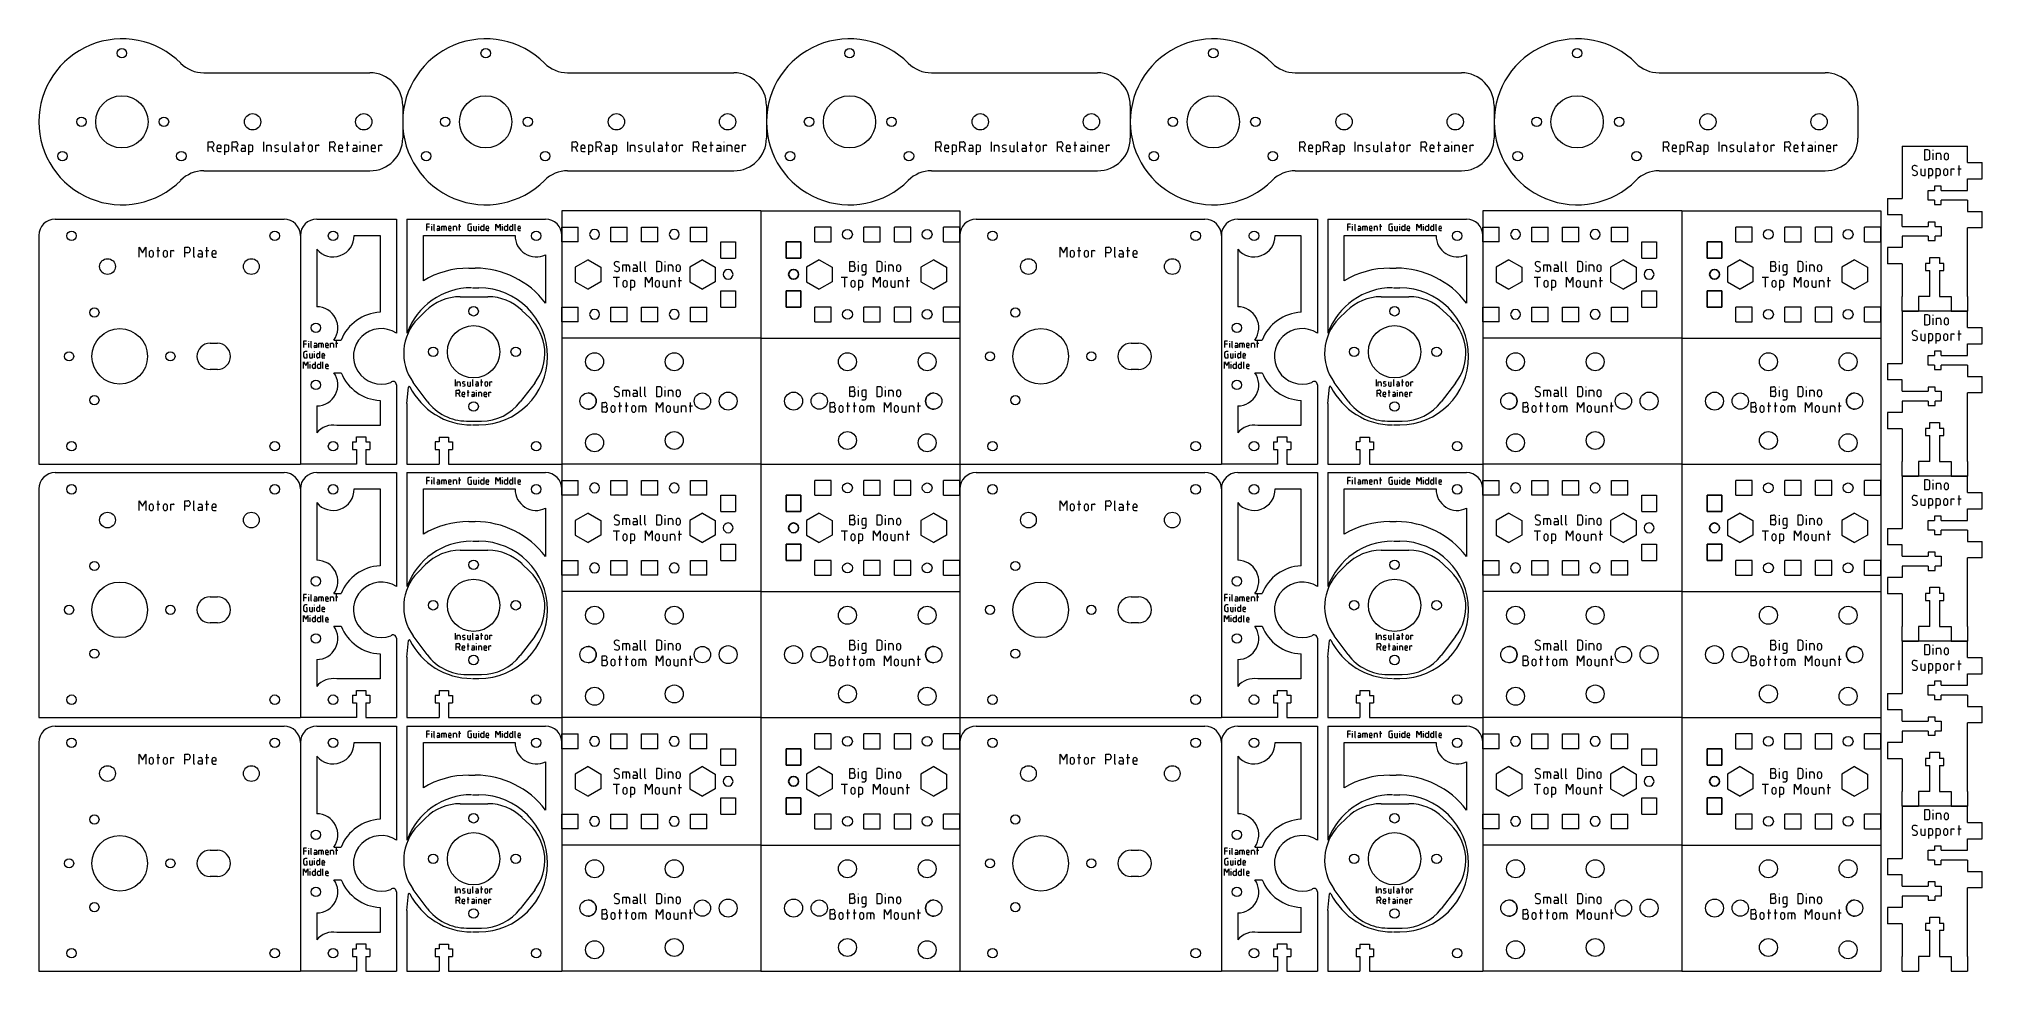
# Model space of a CAD drawing. Header units: millimetres. Extents: x 0 to 594, y 0 to 285.
import ezdxf

# ---------------------------------------------------------------- set-up
doc = ezdxf.new("R2010")
doc.units = ezdxf.units.MM
doc.layers.get('0').update_dxf_attribs({"linetype": 'CONTINUOUS', "lineweight": 25, "true_color": 0x000000})
for name, color, linetype, lineweight, true_color in [('CupCake Insulator Retainer', 7, 'CONTINUOUS', 0, 0x000000), ('CupCake Insulator Retainer Text', 4, 'CONTINUOUS', 0, 0x00ffff), ('Dino Brackets', 7, 'CONTINUOUS', 0, 0x000000), ('Dino Text', 4, 'CONTINUOUS', 0, 0x00ffff), ('Filament Guide Middle', 7, 'CONTINUOUS', 0, 0x000000), ('Filament Guide Middle Honeycomb', 7, 'CONTINUOUS', 0, 0x000000), ('Filament Guide Middle Text', 4, 'CONTINUOUS', 0, 0x00ffff), ('Motor Plate', 7, 'CONTINUOUS', 0, 0x000000), ('Motor Plate Text', 4, 'CONTINUOUS', 0, 0x00ffff), ('RepRap Insulator Retainer', 7, 'CONTINUOUS', 0, 0x000000), ('RepRap Insulator Retainer Text', 4, 'CONTINUOUS', 0, 0x00ffff)]:
    doc.layers.add(name, color=color, linetype=linetype, lineweight=lineweight, true_color=true_color)

# ---------------------------------------------------------------- blocks, each defined once
blk = doc.blocks.new('slots')
for p, q in [((-10, -2.25), (-10, 2.25)), ((-5, 2.25), (-10, 2.25)), ((-5, -2.25), (-5, 2.25)), ((10, 2.25), (5, 2.25)), ((5, -2.25), (5, 2.25)), ((10, -2.25), (10, 2.25)), ((-10, -2.25), (-5, -2.25)), ((5, -2.25), (10, -2.25))]:
    blk.add_line(p, q)
blk.add_circle((0, 0), 1.5)
blk = doc.blocks.new('M5_c-1')
at = {"layer": 'Dino Brackets'}
for p, q in [((0, 4.5), (-3.9, 2.25)), ((-3.9, 2.25), (-3.9, -2.25)), ((0, 4.5), (3.9, 2.25)), ((3.9, 2.25), (3.9, -2.25)), ((-3.9, -2.25), (0, -4.5)), ((3.9, -2.25), (0, -4.5))]:
    blk.add_line(p, q, dxfattribs=at)
blk = doc.blocks.new('tbits')
at = {"lineweight": 0}
for p, q in [((-1.5, 10.1), (-1.5, 12)), ((1.5, 12), (1.5, 10.1)), ((-2.8, 10.1), (-2.8, 8)), ((-1.5, 10.1), (-2.8, 10.1)), ((-2.8, 8), (-1.5, 8)), ((-1.5, 0), (-1.5, 8)), ((2.8, 10.1), (1.5, 10.1)), ((1.5, 8), (1.5, 0)), ((1.5, 8), (2.8, 8)), ((2.8, 8), (2.8, 10.1)), ((-10, -4.5), (-10, 0)), ((-5, 0), (-5, -4.5)), ((-1.5, 0), (-5, 0)), ((1.5, 0), (5, 0)), ((5, 0), (5, -4.5)), ((10, 0), (10, -4.5)), ((-10, -4.5), (-5, -4.5)), ((5, -4.5), (10, -4.5))]:
    blk.add_line(p, q, dxfattribs=at)
at = {"layer": 'Dino Brackets', "lineweight": 0}
blk.add_line((-1.5, 12), (1.5, 12), dxfattribs=at)

msp = doc.modelspace()

# ---------------------------------------------------------------- linework, layer by layer
at = {"layer": 'CupCake Insulator Retainer'}
for p, q in [((128.9, 206.45), (137.4, 206.45)), ((147.8, 202.25), (150.19, 199.95)), ((410.65, 206.45), (419.15, 206.45)), ((429.55, 202.25), (431.94, 199.95)), ((115.99, 199.75), (118.28, 202.05)), ((397.74, 199.75), (400.03, 202.05)), ((118.8, 174.49), (114.55, 180.24)), ((151.68, 180.01), (147.26, 174.26)), ((400.55, 174.49), (396.3, 180.24)), ((433.43, 180.01), (429.01, 174.26)), ((130.86, 168.4), (135.37, 168.4)), ((412.61, 168.4), (417.12, 168.4)), ((128.9, 128.85), (137.4, 128.85)), ((410.65, 128.85), (419.15, 128.85)), ((115.99, 122.15), (118.28, 124.45)), ((147.8, 124.65), (150.19, 122.35)), ((397.74, 122.15), (400.03, 124.45)), ((429.55, 124.65), (431.94, 122.35)), ((118.8, 96.89), (114.55, 102.64)), ((151.68, 102.41), (147.26, 96.66)), ((400.55, 96.89), (396.3, 102.64)), ((433.43, 102.41), (429.01, 96.66)), ((130.86, 90.8), (135.37, 90.8)), ((412.61, 90.8), (417.12, 90.8)), ((128.9, 51.25), (137.4, 51.25)), ((410.65, 51.25), (419.15, 51.25)), ((115.99, 44.55), (118.28, 46.85)), ((147.8, 47.05), (150.19, 44.75)), ((397.74, 44.55), (400.03, 46.85)), ((429.55, 47.05), (431.94, 44.75)), ((118.8, 19.29), (114.55, 25.04)), ((151.68, 24.81), (147.26, 19.06)), ((400.55, 19.29), (396.3, 25.04)), ((433.43, 24.81), (429.01, 19.06)), ((130.86, 13.2), (135.37, 13.2)), ((412.61, 13.2), (417.12, 13.2))]:
    msp.add_line(p, q, dxfattribs=at)
for centre, radius in [((133, 202), 1.45), ((414.75, 202), 1.45), ((133, 189.6), 8), ((414.75, 189.6), 8), ((120.63, 189.6), 1.45), ((145.88, 189.6), 1.45), ((402.37, 189.6), 1.45), ((427.62, 189.6), 1.45), ((133, 172.85), 1.45), ((414.75, 172.85), 1.45), ((133, 124.4), 1.45), ((414.75, 124.4), 1.45), ((133, 112), 8), ((414.75, 112), 8), ((120.63, 112), 1.45), ((145.88, 112), 1.45), ((402.37, 112), 1.45), ((427.62, 112), 1.45), ((133, 95.25), 1.45), ((414.75, 95.25), 1.45), ((133, 46.8), 1.45), ((414.75, 46.8), 1.45), ((133, 34.4), 8), ((414.75, 34.4), 8), ((120.63, 34.4), 1.45), ((145.88, 34.4), 1.45), ((402.37, 34.4), 1.45), ((427.62, 34.4), 1.45), ((133, 17.65), 1.45), ((414.75, 17.65), 1.45)]:
    msp.add_circle(centre, radius, dxfattribs=at)
for centre, start, end in [((128.9, 191.45), 90, 135.05782), ((137.4, 191.45), 46.07665, 90), ((410.65, 191.45), 90, 135.05782), ((419.15, 191.45), 46.07665, 90), ((126.61, 189.16), 135.05782, 216.45721), ((139.79, 189.15), 322.45208, 46.07665), ((408.36, 189.16), 135.05782, 216.45721), ((421.54, 189.15), 322.45208, 46.07665), ((130.86, 183.4), 216.45721, 270), ((135.37, 183.4), 270, 322.45208), ((412.61, 183.4), 216.45721, 270), ((417.12, 183.4), 270, 322.45208), ((128.9, 113.85), 90, 135.05782), ((137.4, 113.85), 46.07665, 90), ((410.65, 113.85), 90, 135.05782), ((419.15, 113.85), 46.07665, 90), ((126.61, 111.56), 135.05782, 216.45721), ((139.79, 111.55), 322.45208, 46.07665), ((408.36, 111.56), 135.05782, 216.45721), ((421.54, 111.55), 322.45208, 46.07665), ((130.86, 105.8), 216.45721, 270), ((135.37, 105.8), 270, 322.45208), ((412.61, 105.8), 216.45721, 270), ((417.12, 105.8), 270, 322.45208), ((128.9, 36.25), 90, 135.05782), ((137.4, 36.25), 46.07665, 90), ((410.65, 36.25), 90, 135.05782), ((419.15, 36.25), 46.07665, 90), ((126.61, 33.96), 135.05782, 216.45721), ((139.79, 33.95), 322.45208, 46.07665), ((408.36, 33.96), 135.05782, 216.45721), ((421.54, 33.95), 322.45208, 46.07665), ((130.86, 28.2), 216.45721, 270), ((135.37, 28.2), 270, 322.45208), ((412.61, 28.2), 216.45721, 270), ((417.12, 28.2), 270, 322.45208)]:
    msp.add_arc(centre, 15, start, end, dxfattribs=at)
at = {"layer": 'CupCake Insulator Retainer Text'}
for p, q in [((127.33, 181.1), (127.33, 179.1)), ((128, 179.1), (128, 180.43)), ((128, 180.43), (128.56, 180.43)), ((128.89, 180.1), (128.89, 179.1)), ((129.74, 179.86), (130.26, 179.65)), ((131.11, 180.43), (131.11, 179.43)), ((131.44, 179.1), (132, 179.1)), ((132, 179.1), (132, 180.43)), ((132.67, 181.1), (132.67, 179.32)), ((133.67, 180.43), (134.11, 180.43)), ((133.89, 179.77), (134.44, 179.77)), ((134.44, 179.1), (133.89, 179.1)), ((134.44, 180.1), (134.44, 179.1)), ((135.11, 180.43), (135.78, 180.43)), ((135.33, 181.1), (135.33, 179.1)), ((136.44, 179.99), (136.44, 179.54)), ((137.33, 179.54), (137.33, 179.99)), ((138, 179.1), (138, 180.43)), ((138, 180.43), (138.44, 180.43)), ((409.08, 181.1), (409.08, 179.1)), ((409.75, 179.1), (409.75, 180.43)), ((409.75, 180.43), (410.31, 180.43)), ((410.64, 180.1), (410.64, 179.1)), ((411.49, 179.86), (412.01, 179.65)), ((412.86, 180.43), (412.86, 179.43)), ((413.19, 179.1), (413.75, 179.1)), ((413.75, 179.1), (413.75, 180.43)), ((414.42, 181.1), (414.42, 179.32)), ((415.42, 180.43), (415.86, 180.43)), ((415.64, 179.77), (416.19, 179.77)), ((416.19, 179.1), (415.64, 179.1)), ((416.19, 180.1), (416.19, 179.1)), ((416.86, 180.43), (417.53, 180.43)), ((417.08, 181.1), (417.08, 179.1)), ((418.19, 179.99), (418.19, 179.54)), ((419.08, 179.54), (419.08, 179.99)), ((419.75, 179.1), (419.75, 180.43)), ((419.75, 180.43), (420.19, 180.43)), ((127.67, 175.9), (127.67, 177.9)), ((127.67, 177.9), (128.33, 177.9)), ((128.33, 176.79), (127.67, 176.79)), ((128.33, 176.79), (128.78, 175.9)), ((128.78, 177.46), (128.78, 177.23)), ((129.44, 176.79), (129.44, 176.23)), ((129.44, 176.57), (130.33, 176.57)), ((129.78, 175.9), (130.33, 175.9)), ((130.33, 176.57), (130.33, 176.79)), ((131, 177.23), (131.67, 177.23)), ((131.22, 177.9), (131.22, 175.9)), ((132.44, 177.23), (132.89, 177.23)), ((132.67, 176.57), (133.22, 176.57)), ((133.22, 175.9), (132.67, 175.9)), ((133.22, 176.9), (133.22, 175.9)), ((133.89, 177.79), (133.89, 177.9)), ((133.89, 175.9), (133.89, 177.23)), ((134.56, 175.9), (134.56, 177.23)), ((134.56, 177.23), (135.11, 177.23)), ((135.44, 176.9), (135.44, 175.9)), ((136.11, 176.79), (136.11, 176.23)), ((136.11, 176.57), (137, 176.57)), ((136.44, 175.9), (137, 175.9)), ((137, 176.57), (137, 176.79)), ((137.67, 175.9), (137.67, 177.23)), ((137.67, 177.23), (138.11, 177.23)), ((409.42, 175.9), (409.42, 177.9)), ((409.42, 177.9), (410.08, 177.9)), ((410.08, 176.79), (409.42, 176.79)), ((410.08, 176.79), (410.53, 175.9)), ((410.53, 177.46), (410.53, 177.23)), ((411.19, 176.79), (411.19, 176.23)), ((411.19, 176.57), (412.08, 176.57)), ((411.53, 175.9), (412.08, 175.9)), ((412.08, 176.57), (412.08, 176.79)), ((412.75, 177.23), (413.42, 177.23)), ((412.97, 177.9), (412.97, 175.9)), ((414.19, 177.23), (414.64, 177.23)), ((414.42, 176.57), (414.97, 176.57)), ((414.97, 175.9), (414.42, 175.9)), ((414.97, 176.9), (414.97, 175.9)), ((415.64, 177.79), (415.64, 177.9)), ((415.64, 175.9), (415.64, 177.23)), ((416.31, 175.9), (416.31, 177.23)), ((416.31, 177.23), (416.86, 177.23)), ((417.19, 176.9), (417.19, 175.9)), ((417.86, 176.79), (417.86, 176.23)), ((417.86, 176.57), (418.75, 176.57)), ((418.19, 175.9), (418.75, 175.9)), ((418.75, 176.57), (418.75, 176.79)), ((419.42, 175.9), (419.42, 177.23)), ((419.42, 177.23), (419.86, 177.23)), ((127.33, 103.5), (127.33, 101.5)), ((128, 101.5), (128, 102.83)), ((128, 102.83), (128.56, 102.83)), ((128.89, 102.5), (128.89, 101.5)), ((129.74, 102.26), (130.26, 102.05)), ((131.11, 102.83), (131.11, 101.83)), ((131.44, 101.5), (132, 101.5)), ((132, 101.5), (132, 102.83)), ((132.67, 103.5), (132.67, 101.72)), ((133.67, 102.83), (134.11, 102.83)), ((133.89, 102.17), (134.44, 102.17)), ((134.44, 101.5), (133.89, 101.5)), ((134.44, 102.5), (134.44, 101.5)), ((135.11, 102.83), (135.78, 102.83)), ((135.33, 103.5), (135.33, 101.5)), ((136.44, 102.39), (136.44, 101.94)), ((137.33, 101.94), (137.33, 102.39)), ((138, 101.5), (138, 102.83)), ((138, 102.83), (138.44, 102.83)), ((409.08, 103.5), (409.08, 101.5)), ((409.75, 101.5), (409.75, 102.83)), ((409.75, 102.83), (410.31, 102.83)), ((410.64, 102.5), (410.64, 101.5)), ((411.49, 102.26), (412.01, 102.05)), ((412.86, 102.83), (412.86, 101.83)), ((413.19, 101.5), (413.75, 101.5)), ((413.75, 101.5), (413.75, 102.83)), ((414.42, 103.5), (414.42, 101.72)), ((415.42, 102.83), (415.86, 102.83)), ((415.64, 102.17), (416.19, 102.17)), ((416.19, 101.5), (415.64, 101.5)), ((416.19, 102.5), (416.19, 101.5)), ((416.86, 102.83), (417.53, 102.83)), ((417.08, 103.5), (417.08, 101.5)), ((418.19, 102.39), (418.19, 101.94)), ((419.08, 101.94), (419.08, 102.39)), ((419.75, 101.5), (419.75, 102.83)), ((419.75, 102.83), (420.19, 102.83)), ((127.67, 98.3), (127.67, 100.3)), ((127.67, 100.3), (128.33, 100.3)), ((128.33, 99.19), (127.67, 99.19)), ((128.33, 99.19), (128.78, 98.3)), ((128.78, 99.86), (128.78, 99.63)), ((129.44, 99.19), (129.44, 98.63)), ((129.44, 98.97), (130.33, 98.97)), ((129.78, 98.3), (130.33, 98.3)), ((130.33, 98.97), (130.33, 99.19)), ((131, 99.63), (131.67, 99.63)), ((131.22, 100.3), (131.22, 98.3)), ((132.44, 99.63), (132.89, 99.63)), ((132.67, 98.97), (133.22, 98.97)), ((133.22, 98.3), (132.67, 98.3)), ((133.22, 99.3), (133.22, 98.3)), ((133.89, 100.19), (133.89, 100.3)), ((133.89, 98.3), (133.89, 99.63)), ((134.56, 98.3), (134.56, 99.63)), ((134.56, 99.63), (135.11, 99.63)), ((135.44, 99.3), (135.44, 98.3)), ((136.11, 99.19), (136.11, 98.63)), ((136.11, 98.97), (137, 98.97)), ((136.44, 98.3), (137, 98.3)), ((137, 98.97), (137, 99.19)), ((137.67, 98.3), (137.67, 99.63)), ((137.67, 99.63), (138.11, 99.63)), ((409.42, 98.3), (409.42, 100.3)), ((409.42, 100.3), (410.08, 100.3)), ((410.08, 99.19), (409.42, 99.19)), ((410.08, 99.19), (410.53, 98.3)), ((410.53, 99.86), (410.53, 99.63)), ((411.19, 99.19), (411.19, 98.63)), ((411.19, 98.97), (412.08, 98.97)), ((411.53, 98.3), (412.08, 98.3)), ((412.08, 98.97), (412.08, 99.19)), ((412.75, 99.63), (413.42, 99.63)), ((412.97, 100.3), (412.97, 98.3)), ((414.19, 99.63), (414.64, 99.63)), ((414.42, 98.97), (414.97, 98.97)), ((414.97, 98.3), (414.42, 98.3)), ((414.97, 99.3), (414.97, 98.3)), ((415.64, 100.19), (415.64, 100.3)), ((415.64, 98.3), (415.64, 99.63)), ((416.31, 98.3), (416.31, 99.63)), ((416.31, 99.63), (416.86, 99.63)), ((417.19, 99.3), (417.19, 98.3)), ((417.86, 99.19), (417.86, 98.63)), ((417.86, 98.97), (418.75, 98.97)), ((418.19, 98.3), (418.75, 98.3)), ((418.75, 98.97), (418.75, 99.19)), ((419.42, 98.3), (419.42, 99.63)), ((419.42, 99.63), (419.86, 99.63)), ((127.33, 25.9), (127.33, 23.9)), ((128, 23.9), (128, 25.23)), ((128, 25.23), (128.56, 25.23)), ((128.89, 24.9), (128.89, 23.9)), ((129.74, 24.66), (130.26, 24.45)), ((131.11, 25.23), (131.11, 24.23)), ((131.44, 23.9), (132, 23.9)), ((132, 23.9), (132, 25.23)), ((132.67, 25.9), (132.67, 24.12)), ((133.67, 25.23), (134.11, 25.23)), ((133.89, 24.57), (134.44, 24.57)), ((134.44, 23.9), (133.89, 23.9)), ((134.44, 24.9), (134.44, 23.9)), ((135.11, 25.23), (135.78, 25.23)), ((135.33, 25.9), (135.33, 23.9)), ((136.44, 24.79), (136.44, 24.34)), ((137.33, 24.34), (137.33, 24.79)), ((138, 23.9), (138, 25.23)), ((138, 25.23), (138.44, 25.23)), ((409.08, 25.9), (409.08, 23.9)), ((409.75, 23.9), (409.75, 25.23)), ((409.75, 25.23), (410.31, 25.23)), ((410.64, 24.9), (410.64, 23.9)), ((411.49, 24.66), (412.01, 24.45)), ((412.86, 25.23), (412.86, 24.23)), ((413.19, 23.9), (413.75, 23.9)), ((413.75, 23.9), (413.75, 25.23)), ((414.42, 25.9), (414.42, 24.12)), ((415.42, 25.23), (415.86, 25.23)), ((415.64, 24.57), (416.19, 24.57)), ((416.19, 23.9), (415.64, 23.9)), ((416.19, 24.9), (416.19, 23.9)), ((416.86, 25.23), (417.53, 25.23)), ((417.08, 25.9), (417.08, 23.9)), ((418.19, 24.79), (418.19, 24.34)), ((419.08, 24.34), (419.08, 24.79)), ((419.75, 23.9), (419.75, 25.23)), ((419.75, 25.23), (420.19, 25.23)), ((127.67, 20.7), (127.67, 22.7)), ((127.67, 22.7), (128.33, 22.7)), ((128.33, 21.59), (127.67, 21.59)), ((128.33, 21.59), (128.78, 20.7)), ((128.78, 22.26), (128.78, 22.03)), ((129.44, 21.59), (129.44, 21.03)), ((129.44, 21.37), (130.33, 21.37)), ((129.78, 20.7), (130.33, 20.7)), ((130.33, 21.37), (130.33, 21.59)), ((131, 22.03), (131.67, 22.03)), ((131.22, 22.7), (131.22, 20.7)), ((132.44, 22.03), (132.89, 22.03)), ((132.67, 21.37), (133.22, 21.37)), ((133.22, 20.7), (132.67, 20.7)), ((133.22, 21.7), (133.22, 20.7)), ((133.89, 22.59), (133.89, 22.7)), ((133.89, 20.7), (133.89, 22.03)), ((134.56, 20.7), (134.56, 22.03)), ((134.56, 22.03), (135.11, 22.03)), ((135.44, 21.7), (135.44, 20.7)), ((136.11, 21.59), (136.11, 21.03)), ((136.11, 21.37), (137, 21.37)), ((136.44, 20.7), (137, 20.7)), ((137, 21.37), (137, 21.59)), ((137.67, 20.7), (137.67, 22.03)), ((137.67, 22.03), (138.11, 22.03)), ((409.42, 20.7), (409.42, 22.7)), ((409.42, 22.7), (410.08, 22.7)), ((410.08, 21.59), (409.42, 21.59)), ((410.08, 21.59), (410.53, 20.7)), ((410.53, 22.26), (410.53, 22.03)), ((411.19, 21.59), (411.19, 21.03)), ((411.19, 21.37), (412.08, 21.37)), ((411.53, 20.7), (412.08, 20.7)), ((412.08, 21.37), (412.08, 21.59)), ((412.75, 22.03), (413.42, 22.03)), ((412.97, 22.7), (412.97, 20.7)), ((414.19, 22.03), (414.64, 22.03)), ((414.42, 21.37), (414.97, 21.37)), ((414.97, 20.7), (414.42, 20.7)), ((414.97, 21.7), (414.97, 20.7)), ((415.64, 22.59), (415.64, 22.7)), ((415.64, 20.7), (415.64, 22.03)), ((416.31, 20.7), (416.31, 22.03)), ((416.31, 22.03), (416.86, 22.03)), ((417.19, 21.7), (417.19, 20.7)), ((417.86, 21.59), (417.86, 21.03)), ((417.86, 21.37), (418.75, 21.37)), ((418.19, 20.7), (418.75, 20.7)), ((418.75, 21.37), (418.75, 21.59)), ((419.42, 20.7), (419.42, 22.03)), ((419.42, 22.03), (419.86, 22.03))]:
    msp.add_line(p, q, dxfattribs=at)
for centre, radius, start, end in [((128.56, 180.1), 0.333, 360, 90), ((129.96, 180), 0.902, 243.1, 288.3), ((129.84, 180.11), 0.267, 108.3, 247.8), ((130.04, 179.5), 0.902, 63.1, 108.3), ((130.16, 179.4), 0.267, 288.3, 67.79), ((131.44, 179.43), 0.333, 180, 270), ((132.89, 179.32), 0.222, 180, 270), ((133.89, 179.43), 0.333, 90, 270), ((134.11, 180.1), 0.333, 360, 90), ((136.89, 179.99), 0.444, 360, 180), ((136.89, 179.54), 0.444, 180, 360), ((138.44, 180.21), 0.222, 360, 90), ((410.31, 180.1), 0.333, 360, 90), ((411.71, 180), 0.902, 243.1, 288.3), ((411.59, 180.11), 0.267, 108.3, 247.8), ((411.79, 179.5), 0.902, 63.1, 108.3), ((411.91, 179.4), 0.267, 288.3, 67.79), ((413.19, 179.43), 0.333, 180, 270), ((414.64, 179.32), 0.222, 180, 270), ((415.64, 179.43), 0.333, 90, 270), ((415.86, 180.1), 0.333, 360, 90), ((418.64, 179.99), 0.444, 360, 180), ((418.64, 179.54), 0.444, 180, 360), ((420.19, 180.21), 0.222, 360, 90), ((128.33, 177.46), 0.444, 360, 90), ((128.33, 177.23), 0.444, 270, 360), ((129.89, 176.79), 0.444, 360, 180), ((129.78, 176.23), 0.333, 180, 270), ((132.67, 176.23), 0.333, 90, 270), ((132.89, 176.9), 0.333, 360, 90), ((135.11, 176.9), 0.333, 360, 90), ((136.56, 176.79), 0.444, 360, 180), ((136.44, 176.23), 0.333, 180, 270), ((138.11, 177.01), 0.222, 360, 90), ((410.08, 177.46), 0.444, 360, 90), ((410.08, 177.23), 0.444, 270, 360), ((411.64, 176.79), 0.444, 360, 180), ((411.53, 176.23), 0.333, 180, 270), ((414.42, 176.23), 0.333, 90, 270), ((414.64, 176.9), 0.333, 360, 90), ((416.86, 176.9), 0.333, 360, 90), ((418.31, 176.79), 0.444, 360, 180), ((418.19, 176.23), 0.333, 180, 270), ((419.86, 177.01), 0.222, 360, 90), ((128.56, 102.5), 0.333, 360, 90), ((129.96, 102.4), 0.902, 243.1, 288.3), ((129.84, 102.51), 0.267, 108.3, 247.8), ((130.04, 101.9), 0.902, 63.1, 108.3), ((130.16, 101.8), 0.267, 288.3, 67.79), ((131.44, 101.83), 0.333, 180, 270), ((132.89, 101.72), 0.222, 180, 270), ((133.89, 101.83), 0.333, 90, 270), ((134.11, 102.5), 0.333, 360, 90), ((136.89, 102.39), 0.444, 360, 180), ((136.89, 101.94), 0.444, 180, 360), ((138.44, 102.61), 0.222, 360, 90), ((410.31, 102.5), 0.333, 360, 90), ((411.71, 102.4), 0.902, 243.1, 288.3), ((411.59, 102.51), 0.267, 108.3, 247.8), ((411.79, 101.9), 0.902, 63.1, 108.3), ((411.91, 101.8), 0.267, 288.3, 67.79), ((413.19, 101.83), 0.333, 180, 270), ((414.64, 101.72), 0.222, 180, 270), ((415.64, 101.83), 0.333, 90, 270), ((415.86, 102.5), 0.333, 360, 90), ((418.64, 102.39), 0.444, 360, 180), ((418.64, 101.94), 0.444, 180, 360), ((420.19, 102.61), 0.222, 360, 90), ((128.33, 99.86), 0.444, 360, 90), ((128.33, 99.63), 0.444, 270, 360), ((129.89, 99.19), 0.444, 360, 180), ((129.78, 98.63), 0.333, 180, 270), ((132.67, 98.63), 0.333, 90, 270), ((132.89, 99.3), 0.333, 360, 90), ((135.11, 99.3), 0.333, 360, 90), ((136.56, 99.19), 0.444, 360, 180), ((136.44, 98.63), 0.333, 180, 270), ((138.11, 99.41), 0.222, 360, 90), ((410.08, 99.86), 0.444, 360, 90), ((410.08, 99.63), 0.444, 270, 360), ((411.64, 99.19), 0.444, 360, 180), ((411.53, 98.63), 0.333, 180, 270), ((414.42, 98.63), 0.333, 90, 270), ((414.64, 99.3), 0.333, 360, 90), ((416.86, 99.3), 0.333, 360, 90), ((418.31, 99.19), 0.444, 360, 180), ((418.19, 98.63), 0.333, 180, 270), ((419.86, 99.41), 0.222, 360, 90), ((128.56, 24.9), 0.333, 360, 90), ((129.96, 24.8), 0.902, 243.1, 288.3), ((129.84, 24.91), 0.267, 108.3, 247.8), ((130.04, 24.3), 0.902, 63.1, 108.3), ((130.16, 24.2), 0.267, 288.3, 67.79), ((131.44, 24.23), 0.333, 180, 270), ((132.89, 24.12), 0.222, 180, 270), ((133.89, 24.23), 0.333, 90, 270), ((134.11, 24.9), 0.333, 360, 90), ((136.89, 24.79), 0.444, 360, 180), ((136.89, 24.34), 0.444, 180, 360), ((138.44, 25.01), 0.222, 360, 90), ((410.31, 24.9), 0.333, 360, 90), ((411.71, 24.8), 0.902, 243.1, 288.3), ((411.59, 24.91), 0.267, 108.3, 247.8), ((411.79, 24.3), 0.902, 63.1, 108.3), ((411.91, 24.2), 0.267, 288.3, 67.79), ((413.19, 24.23), 0.333, 180, 270), ((414.64, 24.12), 0.222, 180, 270), ((415.64, 24.23), 0.333, 90, 270), ((415.86, 24.9), 0.333, 360, 90), ((418.64, 24.79), 0.444, 360, 180), ((418.64, 24.34), 0.444, 180, 360), ((420.19, 25.01), 0.222, 360, 90), ((128.33, 22.26), 0.444, 360, 90), ((128.33, 22.03), 0.444, 270, 360), ((129.89, 21.59), 0.444, 360, 180), ((129.78, 21.03), 0.333, 180, 270), ((132.67, 21.03), 0.333, 90, 270), ((132.89, 21.7), 0.333, 360, 90), ((135.11, 21.7), 0.333, 360, 90), ((136.56, 21.59), 0.444, 360, 180), ((136.44, 21.03), 0.333, 180, 270), ((138.11, 21.81), 0.222, 360, 90), ((410.08, 22.26), 0.444, 360, 90), ((410.08, 22.03), 0.444, 270, 360), ((411.64, 21.59), 0.444, 360, 180), ((411.53, 21.03), 0.333, 180, 270), ((414.42, 21.03), 0.333, 90, 270), ((414.64, 21.7), 0.333, 360, 90), ((416.86, 21.7), 0.333, 360, 90), ((418.31, 21.59), 0.444, 360, 180), ((418.19, 21.03), 0.333, 180, 270), ((419.86, 21.81), 0.222, 360, 90)]:
    msp.add_arc(centre, radius, start, end, dxfattribs=at)
at = {"layer": 'Dino Brackets'}
for p, q in [((570, 252.5), (570, 236.5)), ((570, 252.5), (590, 252.5)), ((590, 247.5), (590, 252.5)), ((220.87, 232.8), (160, 232.8)), ((160, 232.8), (160, 193.8)), ((220.87, 232.8), (220.87, 193.8)), ((220.87, 232.8), (281.75, 232.8)), ((281.75, 232.8), (281.75, 193.8)), ((502.62, 232.8), (441.75, 232.8)), ((441.75, 232.8), (441.75, 193.8)), ((502.62, 232.8), (502.62, 193.8)), ((502.62, 232.8), (563.5, 232.8)), ((563.5, 232.8), (563.5, 193.8)), ((590, 206.5), (590, 227.5)), ((570, 216.5), (570, 206.5)), ((590, 202), (570, 202)), ((570, 202), (570, 186)), ((590, 197), (590, 202)), ((160, 193.8), (160, 155.2)), ((220.87, 193.8), (160, 193.8)), ((220.87, 193.8), (220.87, 155.2)), ((220.87, 193.8), (281.75, 193.8)), ((281.75, 193.8), (281.75, 155.2)), ((441.75, 193.8), (441.75, 155.2)), ((502.62, 193.8), (441.75, 193.8)), ((502.62, 193.8), (502.62, 155.2)), ((502.62, 193.8), (563.5, 193.8)), ((563.5, 193.8), (563.5, 155.2)), ((590, 156), (590, 177)), ((570, 166), (570, 156)), ((220.87, 155.2), (160, 155.2)), ((160, 155.2), (160, 116.2)), ((220.87, 155.2), (220.87, 116.2)), ((220.87, 155.2), (281.75, 155.2)), ((281.75, 155.2), (281.75, 116.2)), ((502.62, 155.2), (441.75, 155.2)), ((441.75, 155.2), (441.75, 116.2)), ((502.62, 155.2), (502.62, 116.2)), ((502.62, 155.2), (563.5, 155.2)), ((563.5, 155.2), (563.5, 116.2)), ((590, 151.5), (570, 151.5)), ((570, 151.5), (570, 135.5)), ((590, 146.5), (590, 151.5)), ((590, 105.5), (590, 126.5)), ((160, 116.2), (160, 77.6)), ((220.87, 116.2), (160, 116.2)), ((220.87, 116.2), (220.87, 77.6)), ((220.87, 116.2), (281.75, 116.2)), ((281.75, 116.2), (281.75, 77.6)), ((441.75, 116.2), (441.75, 77.6)), ((502.62, 116.2), (441.75, 116.2)), ((502.62, 116.2), (502.62, 77.6)), ((502.62, 116.2), (563.5, 116.2)), ((563.5, 116.2), (563.5, 77.6)), ((570, 115.5), (570, 105.5)), ((590, 101), (570, 101)), ((570, 101), (570, 85)), ((590, 96), (590, 101)), ((220.87, 77.6), (160, 77.6)), ((160, 77.6), (160, 38.6)), ((220.87, 77.6), (220.87, 38.6)), ((220.87, 77.6), (281.75, 77.6)), ((281.75, 77.6), (281.75, 38.6)), ((441.75, 77.6), (441.75, 38.6)), ((502.62, 77.6), (441.75, 77.6)), ((502.62, 77.6), (502.62, 38.6)), ((502.62, 77.6), (563.5, 77.6)), ((563.5, 77.6), (563.5, 38.6)), ((590, 55), (590, 76)), ((570, 65), (570, 55)), ((590, 50.5), (570, 50.5)), ((570, 50.5), (570, 34.5)), ((590, 45.5), (590, 50.5)), ((160, 38.6), (160, 0)), ((220.87, 38.6), (160, 38.6)), ((220.87, 38.6), (220.87, 0)), ((220.87, 38.6), (281.75, 38.6)), ((281.75, 38.6), (281.75, 0)), ((441.75, 38.6), (441.75, 0)), ((502.62, 38.6), (441.75, 38.6)), ((502.62, 38.6), (502.62, 0)), ((502.62, 38.6), (563.5, 38.6)), ((563.5, 38.6), (563.5, 0)), ((590, 4.5), (590, 25.5)), ((570, 14.5), (570, 4.5)), ((220.87, 0), (160, 0)), ((220.87, 0), (281.75, 0)), ((502.62, 0), (441.75, 0)), ((502.62, 0), (563.5, 0))]:
    msp.add_line(p, q, dxfattribs=at)
for centre, radius in [((170, 186.55), 2.75), ((194.37, 186.55), 2.75), ((247.37, 186.55), 2.75), ((271.75, 186.55), 2.75), ((451.75, 186.55), 2.75), ((476.12, 186.55), 2.75), ((529.12, 186.55), 2.75), ((553.5, 186.55), 2.75), ((168, 174.5), 2.5), ((203, 174.5), 2.5), ((210.87, 174.5), 2.75), ((230.88, 174.5), 2.75), ((238.75, 174.5), 2.5), ((273.75, 174.5), 2.5), ((449.75, 174.5), 2.5), ((484.75, 174.5), 2.5), ((492.62, 174.5), 2.75), ((512.63, 174.5), 2.75), ((520.5, 174.5), 2.5), ((555.5, 174.5), 2.5), ((170, 161.75), 2.75), ((194.37, 162.45), 2.75), ((247.38, 162.45), 2.75), ((271.75, 161.75), 2.75), ((451.75, 161.75), 2.75), ((476.12, 162.45), 2.75), ((529.13, 162.45), 2.75), ((553.5, 161.75), 2.75), ((170, 108.95), 2.75), ((194.37, 108.95), 2.75), ((247.37, 108.95), 2.75), ((271.75, 108.95), 2.75), ((451.75, 108.95), 2.75), ((476.12, 108.95), 2.75), ((529.12, 108.95), 2.75), ((553.5, 108.95), 2.75), ((168, 96.9), 2.5), ((203, 96.9), 2.5), ((210.87, 96.9), 2.75), ((230.88, 96.9), 2.75), ((238.75, 96.9), 2.5), ((273.75, 96.9), 2.5), ((449.75, 96.9), 2.5), ((484.75, 96.9), 2.5), ((492.62, 96.9), 2.75), ((512.63, 96.9), 2.75), ((520.5, 96.9), 2.5), ((555.5, 96.9), 2.5), ((170, 84.15), 2.75), ((194.37, 84.85), 2.75), ((247.38, 84.85), 2.75), ((271.75, 84.15), 2.75), ((451.75, 84.15), 2.75), ((476.12, 84.85), 2.75), ((529.13, 84.85), 2.75), ((553.5, 84.15), 2.75), ((170, 31.35), 2.75), ((194.37, 31.35), 2.75), ((247.37, 31.35), 2.75), ((271.75, 31.35), 2.75), ((451.75, 31.35), 2.75), ((476.12, 31.35), 2.75), ((529.12, 31.35), 2.75), ((553.5, 31.35), 2.75), ((168, 19.3), 2.5), ((203, 19.3), 2.5), ((210.87, 19.3), 2.75), ((230.88, 19.3), 2.75), ((238.75, 19.3), 2.5), ((273.75, 19.3), 2.5), ((449.75, 19.3), 2.5), ((484.75, 19.3), 2.5), ((492.62, 19.3), 2.75), ((512.63, 19.3), 2.75), ((520.5, 19.3), 2.5), ((555.5, 19.3), 2.5), ((170, 6.55), 2.75), ((194.37, 7.25), 2.75), ((247.38, 7.25), 2.75), ((271.75, 6.55), 2.75), ((451.75, 6.55), 2.75), ((476.12, 7.25), 2.75), ((529.13, 7.25), 2.75), ((553.5, 6.55), 2.75)]:
    msp.add_circle(centre, radius, dxfattribs=at)
for centre, start, end in [((168, 174.5), 270, 90), ((273.75, 174.5), 90, 270), ((449.75, 174.5), 270, 90), ((555.5, 174.5), 90, 270), ((168, 96.9), 270, 90), ((273.75, 96.9), 90, 270), ((449.75, 96.9), 270, 90), ((555.5, 96.9), 90, 270), ((168, 19.3), 270, 90), ((273.75, 19.3), 90, 270), ((449.75, 19.3), 270, 90), ((555.5, 19.3), 90, 270)]:
    msp.add_arc(centre, 2.5, start, end, dxfattribs=at)
at = {"layer": 'Dino Text'}
for p, q in [((577.88, 251.4), (576.88, 251.4)), ((576.88, 251.4), (576.88, 248.4)), ((578.55, 249.07), (578.55, 250.73)), ((579.55, 251.23), (579.55, 251.4)), ((579.55, 248.4), (579.55, 250.4)), ((580.55, 248.4), (580.55, 250.4)), ((580.55, 250.4), (581.38, 250.4)), ((581.88, 249.9), (581.88, 248.4)), ((582.88, 249.73), (582.88, 249.07)), ((584.22, 249.07), (584.22, 249.73)), ((573.41, 245.34), (574.35, 244.86)), ((575.72, 245.6), (575.72, 244.1)), ((576.88, 248.4), (577.88, 248.4)), ((577.05, 243.6), (577.05, 245.6)), ((578.88, 245.6), (578.05, 245.6)), ((578.05, 245.6), (578.05, 242.6)), ((579.38, 244.1), (579.38, 245.1)), ((581.22, 245.6), (580.38, 245.6)), ((580.38, 245.6), (580.38, 242.6)), ((581.72, 244.1), (581.72, 245.1)), ((582.72, 244.93), (582.72, 244.27)), ((584.05, 244.27), (584.05, 244.93)), ((585.05, 243.6), (585.05, 245.6)), ((585.05, 245.6), (585.72, 245.6)), ((587.05, 245.6), (588.05, 245.6)), ((587.38, 246.6), (587.38, 243.6)), ((576.22, 243.6), (577.05, 243.6)), ((578.05, 243.6), (578.88, 243.6)), ((580.38, 243.6), (581.22, 243.6)), ((176.36, 215.94), (177.3, 215.46)), ((178.67, 214.2), (178.67, 216.2)), ((178.67, 216.2), (180.17, 216.2)), ((179.67, 216.2), (179.67, 214.2)), ((180.67, 215.7), (180.67, 214.2)), ((181.83, 216.2), (182.5, 216.2)), ((182.17, 215.2), (183, 215.2)), ((183, 214.2), (182.17, 214.2)), ((183, 215.7), (183, 214.2)), ((184, 217.2), (184, 214.53)), ((185.33, 217.2), (185.33, 214.53)), ((189.92, 217.2), (188.92, 217.2)), ((188.92, 217.2), (188.92, 214.2)), ((188.92, 214.2), (189.92, 214.2)), ((190.58, 214.87), (190.58, 216.53)), ((191.58, 217.03), (191.58, 217.2)), ((191.58, 214.2), (191.58, 216.2)), ((192.58, 214.2), (192.58, 216.2)), ((192.58, 216.2), (193.42, 216.2)), ((193.92, 215.7), (193.92, 214.2)), ((194.92, 215.53), (194.92, 214.87)), ((196.25, 214.87), (196.25, 215.53)), ((248.08, 214.2), (248.08, 217.2)), ((248.08, 217.2), (248.92, 217.2)), ((248.08, 215.87), (248.95, 215.87)), ((248.95, 214.2), (248.08, 214.2)), ((249.75, 215.07), (249.75, 215)), ((250.75, 217.03), (250.75, 217.2)), ((250.75, 214.2), (250.75, 216.2)), ((251.75, 215.7), (251.75, 214.7)), ((253.08, 216.2), (252.25, 216.2)), ((252.25, 214.2), (253.08, 214.2)), ((253.08, 213.7), (253.08, 216.2)), ((257.33, 217.2), (256.33, 217.2)), ((256.33, 217.2), (256.33, 214.2)), ((256.33, 214.2), (257.33, 214.2)), ((258, 214.87), (258, 216.53)), ((259, 217.03), (259, 217.2)), ((259, 214.2), (259, 216.2)), ((260, 214.2), (260, 216.2)), ((260, 216.2), (260.83, 216.2)), ((261.33, 215.7), (261.33, 214.2)), ((262.33, 215.53), (262.33, 214.87)), ((263.67, 214.87), (263.67, 215.53)), ((458.11, 215.94), (459.05, 215.46)), ((460.42, 214.2), (460.42, 216.2)), ((460.42, 216.2), (461.92, 216.2)), ((461.42, 216.2), (461.42, 214.2)), ((462.42, 215.7), (462.42, 214.2)), ((463.58, 216.2), (464.25, 216.2)), ((463.92, 215.2), (464.75, 215.2)), ((464.75, 214.2), (463.92, 214.2)), ((464.75, 215.7), (464.75, 214.2)), ((465.75, 217.2), (465.75, 214.53)), ((467.08, 217.2), (467.08, 214.53)), ((471.67, 217.2), (470.67, 217.2)), ((470.67, 217.2), (470.67, 214.2)), ((470.67, 214.2), (471.67, 214.2)), ((472.33, 214.87), (472.33, 216.53)), ((473.33, 217.03), (473.33, 217.2)), ((473.33, 214.2), (473.33, 216.2)), ((474.33, 214.2), (474.33, 216.2)), ((474.33, 216.2), (475.17, 216.2)), ((475.67, 215.7), (475.67, 214.2)), ((476.67, 215.53), (476.67, 214.87)), ((478, 214.87), (478, 215.53)), ((529.83, 214.2), (529.83, 217.2)), ((529.83, 217.2), (530.67, 217.2)), ((529.83, 215.87), (530.7, 215.87)), ((530.7, 214.2), (529.83, 214.2)), ((531.5, 215.07), (531.5, 215)), ((532.5, 217.03), (532.5, 217.2)), ((532.5, 214.2), (532.5, 216.2)), ((533.5, 215.7), (533.5, 214.7)), ((534.83, 216.2), (534, 216.2)), ((534, 214.2), (534.83, 214.2)), ((534.83, 213.7), (534.83, 216.2)), ((539.08, 217.2), (538.08, 217.2)), ((538.08, 217.2), (538.08, 214.2)), ((538.08, 214.2), (539.08, 214.2)), ((539.75, 214.87), (539.75, 216.53)), ((540.75, 217.03), (540.75, 217.2)), ((540.75, 214.2), (540.75, 216.2)), ((541.75, 214.2), (541.75, 216.2)), ((541.75, 216.2), (542.58, 216.2)), ((543.08, 215.7), (543.08, 214.2)), ((544.08, 215.53), (544.08, 214.87)), ((545.42, 214.87), (545.42, 215.53)), ((175.67, 212.4), (177.67, 212.4)), ((176.67, 212.4), (176.67, 209.4)), ((178.67, 210.73), (178.67, 210.07)), ((180, 210.07), (180, 210.73)), ((181.83, 211.4), (181, 211.4)), ((181, 211.4), (181, 208.4)), ((181, 209.4), (181.83, 209.4)), ((182.33, 209.9), (182.33, 210.9)), ((185.58, 209.4), (185.58, 212.4)), ((185.58, 212.4), (186.58, 210.73)), ((186.58, 210.73), (187.58, 212.4)), ((187.58, 212.4), (187.58, 209.4)), ((188.58, 210.73), (188.58, 210.07)), ((189.92, 210.07), (189.92, 210.73)), ((190.92, 211.4), (190.92, 209.9)), ((191.42, 209.4), (192.25, 209.4)), ((192.25, 209.4), (192.25, 211.4)), ((193.25, 209.4), (193.25, 211.4)), ((193.25, 211.4), (194.08, 211.4)), ((194.58, 210.9), (194.58, 209.4)), ((195.58, 211.4), (196.58, 211.4)), ((195.92, 212.4), (195.92, 209.4)), ((245.42, 212.4), (247.42, 212.4)), ((246.42, 212.4), (246.42, 209.4)), ((248.42, 210.73), (248.42, 210.07)), ((249.75, 210.07), (249.75, 210.73)), ((251.58, 211.4), (250.75, 211.4)), ((250.75, 211.4), (250.75, 208.4)), ((250.75, 209.4), (251.58, 209.4)), ((251.75, 213.2), (252.58, 213.2)), ((252.08, 209.9), (252.08, 210.9)), ((255.33, 209.4), (255.33, 212.4)), ((255.33, 212.4), (256.33, 210.73)), ((256.33, 210.73), (257.33, 212.4)), ((257.33, 212.4), (257.33, 209.4)), ((258.33, 210.73), (258.33, 210.07)), ((259.67, 210.07), (259.67, 210.73)), ((260.67, 211.4), (260.67, 209.9)), ((261.17, 209.4), (262, 209.4)), ((262, 209.4), (262, 211.4)), ((263, 209.4), (263, 211.4)), ((263, 211.4), (263.83, 211.4)), ((264.33, 210.9), (264.33, 209.4)), ((265.33, 211.4), (266.33, 211.4)), ((265.67, 212.4), (265.67, 209.4)), ((457.42, 212.4), (459.42, 212.4)), ((458.42, 212.4), (458.42, 209.4)), ((460.42, 210.73), (460.42, 210.07)), ((461.75, 210.07), (461.75, 210.73)), ((463.58, 211.4), (462.75, 211.4)), ((462.75, 211.4), (462.75, 208.4)), ((462.75, 209.4), (463.58, 209.4)), ((464.08, 209.9), (464.08, 210.9)), ((467.33, 209.4), (467.33, 212.4)), ((467.33, 212.4), (468.33, 210.73)), ((468.33, 210.73), (469.33, 212.4)), ((469.33, 212.4), (469.33, 209.4)), ((470.33, 210.73), (470.33, 210.07)), ((471.67, 210.07), (471.67, 210.73)), ((472.67, 211.4), (472.67, 209.9)), ((473.17, 209.4), (474, 209.4)), ((474, 209.4), (474, 211.4)), ((475, 209.4), (475, 211.4)), ((475, 211.4), (475.83, 211.4)), ((476.33, 210.9), (476.33, 209.4)), ((477.33, 211.4), (478.33, 211.4)), ((477.67, 212.4), (477.67, 209.4)), ((527.17, 212.4), (529.17, 212.4)), ((528.17, 212.4), (528.17, 209.4)), ((530.17, 210.73), (530.17, 210.07)), ((531.5, 210.07), (531.5, 210.73)), ((533.33, 211.4), (532.5, 211.4)), ((532.5, 211.4), (532.5, 208.4)), ((532.5, 209.4), (533.33, 209.4)), ((533.5, 213.2), (534.33, 213.2)), ((533.83, 209.9), (533.83, 210.9)), ((537.08, 209.4), (537.08, 212.4)), ((537.08, 212.4), (538.08, 210.73)), ((538.08, 210.73), (539.08, 212.4)), ((539.08, 212.4), (539.08, 209.4)), ((540.08, 210.73), (540.08, 210.07)), ((541.42, 210.07), (541.42, 210.73)), ((542.42, 211.4), (542.42, 209.9)), ((542.92, 209.4), (543.75, 209.4)), ((543.75, 209.4), (543.75, 211.4)), ((544.75, 209.4), (544.75, 211.4)), ((544.75, 211.4), (545.58, 211.4)), ((546.08, 210.9), (546.08, 209.4)), ((547.08, 211.4), (548.08, 211.4)), ((547.42, 212.4), (547.42, 209.4)), ((577.88, 200.9), (576.88, 200.9)), ((576.88, 200.9), (576.88, 197.9)), ((576.88, 197.9), (577.88, 197.9)), ((578.55, 198.57), (578.55, 200.23)), ((579.55, 200.73), (579.55, 200.9)), ((579.55, 197.9), (579.55, 199.9)), ((580.55, 197.9), (580.55, 199.9)), ((580.55, 199.9), (581.38, 199.9)), ((581.88, 199.4), (581.88, 197.9)), ((582.88, 199.23), (582.88, 198.57)), ((584.22, 198.57), (584.22, 199.23)), ((573.41, 194.84), (574.35, 194.36)), ((575.72, 195.1), (575.72, 193.6)), ((576.22, 193.1), (577.05, 193.1)), ((577.05, 193.1), (577.05, 195.1)), ((578.88, 195.1), (578.05, 195.1)), ((578.05, 195.1), (578.05, 192.1)), ((578.05, 193.1), (578.88, 193.1)), ((579.38, 193.6), (579.38, 194.6)), ((581.22, 195.1), (580.38, 195.1)), ((580.38, 195.1), (580.38, 192.1)), ((580.38, 193.1), (581.22, 193.1)), ((581.72, 193.6), (581.72, 194.6)), ((582.72, 194.43), (582.72, 193.77)), ((584.05, 193.77), (584.05, 194.43)), ((585.05, 193.1), (585.05, 195.1)), ((585.05, 195.1), (585.72, 195.1)), ((587.05, 195.1), (588.05, 195.1)), ((587.38, 196.1), (587.38, 193.1)), ((184, 178.9), (184, 176.23)), ((185.33, 178.9), (185.33, 176.23)), ((189.92, 178.9), (188.92, 178.9)), ((188.92, 178.9), (188.92, 175.9)), ((191.58, 178.73), (191.58, 178.9)), ((248.08, 175.9), (248.08, 178.9)), ((248.08, 178.9), (248.92, 178.9)), ((250.75, 178.73), (250.75, 178.9)), ((257.33, 178.9), (256.33, 178.9)), ((256.33, 178.9), (256.33, 175.9)), ((259, 178.73), (259, 178.9)), ((465.75, 178.9), (465.75, 176.23)), ((467.08, 178.9), (467.08, 176.23)), ((471.67, 178.9), (470.67, 178.9)), ((470.67, 178.9), (470.67, 175.9)), ((473.33, 178.73), (473.33, 178.9)), ((529.83, 175.9), (529.83, 178.9)), ((529.83, 178.9), (530.67, 178.9)), ((532.5, 178.73), (532.5, 178.9)), ((539.08, 178.9), (538.08, 178.9)), ((538.08, 178.9), (538.08, 175.9)), ((540.75, 178.73), (540.75, 178.9)), ((172.33, 171.1), (172.33, 174.1)), ((172.33, 174.1), (173.17, 174.1)), ((172.33, 172.77), (173.2, 172.77)), ((175, 172.43), (175, 171.77)), ((176.33, 171.77), (176.33, 172.43)), ((176.36, 177.64), (177.3, 177.16)), ((177.33, 173.1), (178.33, 173.1)), ((177.67, 174.1), (177.67, 171.1)), ((178.67, 175.9), (178.67, 177.9)), ((178.67, 177.9), (180.17, 177.9)), ((179.33, 173.1), (180.33, 173.1)), ((179.67, 177.9), (179.67, 175.9)), ((179.67, 174.1), (179.67, 171.1)), ((180.67, 177.4), (180.67, 175.9)), ((181.33, 172.43), (181.33, 171.77)), ((181.83, 177.9), (182.5, 177.9)), ((182.17, 176.9), (183, 176.9)), ((183, 175.9), (182.17, 175.9)), ((182.67, 171.77), (182.67, 172.43)), ((183, 177.4), (183, 175.9)), ((183.67, 171.1), (183.67, 173.1)), ((183.67, 173.1), (185.17, 173.1)), ((184.67, 173.1), (184.67, 171.1)), ((185.67, 172.6), (185.67, 171.1)), ((188.92, 175.9), (189.92, 175.9)), ((188.92, 171.1), (188.92, 174.1)), ((188.92, 174.1), (189.92, 172.43)), ((189.92, 172.43), (190.92, 174.1)), ((190.58, 176.57), (190.58, 178.23)), ((190.92, 174.1), (190.92, 171.1)), ((191.58, 175.9), (191.58, 177.9)), ((191.92, 172.43), (191.92, 171.77)), ((192.58, 175.9), (192.58, 177.9)), ((192.58, 177.9), (193.42, 177.9)), ((193.25, 171.77), (193.25, 172.43)), ((193.92, 177.4), (193.92, 175.9)), ((194.25, 173.1), (194.25, 171.6)), ((194.92, 177.23), (194.92, 176.57)), ((195.58, 171.1), (195.58, 173.1)), ((196.25, 176.57), (196.25, 177.23)), ((196.58, 171.1), (196.58, 173.1)), ((196.58, 173.1), (197.42, 173.1)), ((197.92, 172.6), (197.92, 171.1)), ((198.92, 173.1), (199.92, 173.1)), ((199.25, 174.1), (199.25, 171.1)), ((242.08, 171.1), (242.08, 174.1)), ((242.08, 174.1), (242.92, 174.1)), ((242.08, 172.77), (242.95, 172.77)), ((244.75, 172.43), (244.75, 171.77)), ((246.08, 171.77), (246.08, 172.43)), ((247.08, 173.1), (248.08, 173.1)), ((247.42, 174.1), (247.42, 171.1)), ((248.08, 177.57), (248.95, 177.57)), ((248.95, 175.9), (248.08, 175.9)), ((249.08, 173.1), (250.08, 173.1)), ((249.42, 174.1), (249.42, 171.1)), ((249.75, 176.77), (249.75, 176.7)), ((250.75, 175.9), (250.75, 177.9)), ((251.08, 172.43), (251.08, 171.77)), ((251.75, 177.4), (251.75, 176.4)), ((251.75, 174.9), (252.58, 174.9)), ((253.08, 177.9), (252.25, 177.9)), ((252.25, 175.9), (253.08, 175.9)), ((252.42, 171.77), (252.42, 172.43)), ((253.08, 175.4), (253.08, 177.9)), ((253.42, 171.1), (253.42, 173.1)), ((253.42, 173.1), (254.92, 173.1)), ((254.42, 173.1), (254.42, 171.1)), ((255.42, 172.6), (255.42, 171.1)), ((256.33, 175.9), (257.33, 175.9)), ((258, 176.57), (258, 178.23)), ((258.67, 171.1), (258.67, 174.1)), ((258.67, 174.1), (259.67, 172.43)), ((259, 175.9), (259, 177.9)), ((259.67, 172.43), (260.67, 174.1)), ((260, 175.9), (260, 177.9)), ((260, 177.9), (260.83, 177.9)), ((260.67, 174.1), (260.67, 171.1)), ((261.33, 177.4), (261.33, 175.9)), ((261.67, 172.43), (261.67, 171.77)), ((262.33, 177.23), (262.33, 176.57)), ((263, 171.77), (263, 172.43)), ((263.67, 176.57), (263.67, 177.23)), ((264, 173.1), (264, 171.6)), ((265.33, 171.1), (265.33, 173.1)), ((266.33, 171.1), (266.33, 173.1)), ((266.33, 173.1), (267.17, 173.1)), ((267.67, 172.6), (267.67, 171.1)), ((268.67, 173.1), (269.67, 173.1)), ((269, 174.1), (269, 171.1)), ((454.08, 171.1), (454.08, 174.1)), ((454.08, 174.1), (454.92, 174.1)), ((454.08, 172.77), (454.95, 172.77)), ((456.75, 172.43), (456.75, 171.77)), ((458.08, 171.77), (458.08, 172.43)), ((458.11, 177.64), (459.05, 177.16)), ((459.08, 173.1), (460.08, 173.1)), ((459.42, 174.1), (459.42, 171.1)), ((460.42, 175.9), (460.42, 177.9)), ((460.42, 177.9), (461.92, 177.9)), ((461.08, 173.1), (462.08, 173.1)), ((461.42, 177.9), (461.42, 175.9)), ((461.42, 174.1), (461.42, 171.1)), ((462.42, 177.4), (462.42, 175.9)), ((463.08, 172.43), (463.08, 171.77)), ((463.58, 177.9), (464.25, 177.9)), ((463.92, 176.9), (464.75, 176.9)), ((464.75, 175.9), (463.92, 175.9)), ((464.42, 171.77), (464.42, 172.43)), ((464.75, 177.4), (464.75, 175.9)), ((465.42, 171.1), (465.42, 173.1)), ((465.42, 173.1), (466.92, 173.1)), ((466.42, 173.1), (466.42, 171.1)), ((467.42, 172.6), (467.42, 171.1)), ((470.67, 175.9), (471.67, 175.9)), ((470.67, 171.1), (470.67, 174.1)), ((470.67, 174.1), (471.67, 172.43)), ((471.67, 172.43), (472.67, 174.1)), ((472.33, 176.57), (472.33, 178.23)), ((472.67, 174.1), (472.67, 171.1)), ((473.33, 175.9), (473.33, 177.9)), ((473.67, 172.43), (473.67, 171.77)), ((474.33, 175.9), (474.33, 177.9)), ((474.33, 177.9), (475.17, 177.9)), ((475, 171.77), (475, 172.43)), ((475.67, 177.4), (475.67, 175.9)), ((476, 173.1), (476, 171.6)), ((476.67, 177.23), (476.67, 176.57)), ((477.33, 171.1), (477.33, 173.1)), ((478, 176.57), (478, 177.23)), ((478.33, 171.1), (478.33, 173.1)), ((478.33, 173.1), (479.17, 173.1)), ((479.67, 172.6), (479.67, 171.1)), ((480.67, 173.1), (481.67, 173.1)), ((481, 174.1), (481, 171.1)), ((523.83, 171.1), (523.83, 174.1)), ((523.83, 174.1), (524.67, 174.1)), ((523.83, 172.77), (524.7, 172.77)), ((526.5, 172.43), (526.5, 171.77)), ((527.83, 171.77), (527.83, 172.43)), ((528.83, 173.1), (529.83, 173.1)), ((529.17, 174.1), (529.17, 171.1)), ((529.83, 177.57), (530.7, 177.57)), ((530.7, 175.9), (529.83, 175.9)), ((530.83, 173.1), (531.83, 173.1)), ((531.17, 174.1), (531.17, 171.1)), ((531.5, 176.77), (531.5, 176.7)), ((532.5, 175.9), (532.5, 177.9)), ((532.83, 172.43), (532.83, 171.77)), ((533.5, 177.4), (533.5, 176.4)), ((533.5, 174.9), (534.33, 174.9)), ((534.83, 177.9), (534, 177.9)), ((534, 175.9), (534.83, 175.9)), ((534.17, 171.77), (534.17, 172.43)), ((534.83, 175.4), (534.83, 177.9)), ((535.17, 171.1), (535.17, 173.1)), ((535.17, 173.1), (536.67, 173.1)), ((536.17, 173.1), (536.17, 171.1)), ((537.17, 172.6), (537.17, 171.1)), ((538.08, 175.9), (539.08, 175.9)), ((539.75, 176.57), (539.75, 178.23)), ((540.42, 171.1), (540.42, 174.1)), ((540.42, 174.1), (541.42, 172.43)), ((540.75, 175.9), (540.75, 177.9)), ((541.42, 172.43), (542.42, 174.1)), ((541.75, 175.9), (541.75, 177.9)), ((541.75, 177.9), (542.58, 177.9)), ((542.42, 174.1), (542.42, 171.1)), ((543.08, 177.4), (543.08, 175.9)), ((543.42, 172.43), (543.42, 171.77)), ((544.08, 177.23), (544.08, 176.57)), ((544.75, 171.77), (544.75, 172.43)), ((545.42, 176.57), (545.42, 177.23)), ((545.75, 173.1), (545.75, 171.6)), ((547.08, 171.1), (547.08, 173.1)), ((548.08, 171.1), (548.08, 173.1)), ((548.08, 173.1), (548.92, 173.1)), ((549.42, 172.6), (549.42, 171.1)), ((550.42, 173.1), (551.42, 173.1)), ((550.75, 174.1), (550.75, 171.1)), ((173.2, 171.1), (172.33, 171.1)), ((174, 171.97), (174, 171.9)), ((194.75, 171.1), (195.58, 171.1)), ((242.95, 171.1), (242.08, 171.1)), ((243.75, 171.97), (243.75, 171.9)), ((264.5, 171.1), (265.33, 171.1)), ((454.95, 171.1), (454.08, 171.1)), ((455.75, 171.97), (455.75, 171.9)), ((476.5, 171.1), (477.33, 171.1)), ((524.7, 171.1), (523.83, 171.1)), ((525.5, 171.97), (525.5, 171.9)), ((546.25, 171.1), (547.08, 171.1)), ((577.88, 150.4), (576.88, 150.4)), ((576.88, 150.4), (576.88, 147.4)), ((578.55, 148.07), (578.55, 149.73)), ((579.55, 150.23), (579.55, 150.4)), ((579.55, 147.4), (579.55, 149.4)), ((580.55, 147.4), (580.55, 149.4)), ((580.55, 149.4), (581.38, 149.4)), ((581.88, 148.9), (581.88, 147.4)), ((582.88, 148.73), (582.88, 148.07)), ((584.22, 148.07), (584.22, 148.73)), ((573.41, 144.34), (574.35, 143.86)), ((575.72, 144.6), (575.72, 143.1)), ((576.88, 147.4), (577.88, 147.4)), ((577.05, 142.6), (577.05, 144.6)), ((578.88, 144.6), (578.05, 144.6)), ((578.05, 144.6), (578.05, 141.6)), ((579.38, 143.1), (579.38, 144.1)), ((581.22, 144.6), (580.38, 144.6)), ((580.38, 144.6), (580.38, 141.6)), ((581.72, 143.1), (581.72, 144.1)), ((582.72, 143.93), (582.72, 143.27)), ((584.05, 143.27), (584.05, 143.93)), ((585.05, 142.6), (585.05, 144.6)), ((585.05, 144.6), (585.72, 144.6)), ((587.05, 144.6), (588.05, 144.6)), ((587.38, 145.6), (587.38, 142.6)), ((176.36, 138.34), (177.3, 137.86)), ((178.67, 136.6), (178.67, 138.6)), ((178.67, 138.6), (180.17, 138.6)), ((179.67, 138.6), (179.67, 136.6)), ((180.67, 138.1), (180.67, 136.6)), ((181.83, 138.6), (182.5, 138.6)), ((182.17, 137.6), (183, 137.6)), ((183, 138.1), (183, 136.6)), ((184, 139.6), (184, 136.93)), ((185.33, 139.6), (185.33, 136.93)), ((189.92, 139.6), (188.92, 139.6)), ((188.92, 139.6), (188.92, 136.6)), ((190.58, 137.27), (190.58, 138.93)), ((191.58, 139.43), (191.58, 139.6)), ((191.58, 136.6), (191.58, 138.6)), ((192.58, 136.6), (192.58, 138.6)), ((192.58, 138.6), (193.42, 138.6)), ((193.92, 138.1), (193.92, 136.6)), ((194.92, 137.93), (194.92, 137.27)), ((196.25, 137.27), (196.25, 137.93)), ((248.08, 136.6), (248.08, 139.6)), ((248.08, 139.6), (248.92, 139.6)), ((248.08, 138.27), (248.95, 138.27)), ((249.75, 137.47), (249.75, 137.4)), ((250.75, 139.43), (250.75, 139.6)), ((250.75, 136.6), (250.75, 138.6)), ((251.75, 138.1), (251.75, 137.1)), ((253.08, 138.6), (252.25, 138.6)), ((253.08, 136.1), (253.08, 138.6)), ((257.33, 139.6), (256.33, 139.6)), ((256.33, 139.6), (256.33, 136.6)), ((258, 137.27), (258, 138.93)), ((259, 139.43), (259, 139.6)), ((259, 136.6), (259, 138.6)), ((260, 136.6), (260, 138.6)), ((260, 138.6), (260.83, 138.6)), ((261.33, 138.1), (261.33, 136.6)), ((262.33, 137.93), (262.33, 137.27)), ((263.67, 137.27), (263.67, 137.93)), ((458.11, 138.34), (459.05, 137.86)), ((460.42, 136.6), (460.42, 138.6)), ((460.42, 138.6), (461.92, 138.6)), ((461.42, 138.6), (461.42, 136.6)), ((462.42, 138.1), (462.42, 136.6)), ((463.58, 138.6), (464.25, 138.6)), ((463.92, 137.6), (464.75, 137.6)), ((464.75, 138.1), (464.75, 136.6)), ((465.75, 139.6), (465.75, 136.93)), ((467.08, 139.6), (467.08, 136.93)), ((471.67, 139.6), (470.67, 139.6)), ((470.67, 139.6), (470.67, 136.6)), ((472.33, 137.27), (472.33, 138.93)), ((473.33, 139.43), (473.33, 139.6)), ((473.33, 136.6), (473.33, 138.6)), ((474.33, 136.6), (474.33, 138.6)), ((474.33, 138.6), (475.17, 138.6)), ((475.67, 138.1), (475.67, 136.6)), ((476.67, 137.93), (476.67, 137.27)), ((478, 137.27), (478, 137.93)), ((529.83, 136.6), (529.83, 139.6)), ((529.83, 139.6), (530.67, 139.6)), ((529.83, 138.27), (530.7, 138.27)), ((531.5, 137.47), (531.5, 137.4)), ((532.5, 139.43), (532.5, 139.6)), ((532.5, 136.6), (532.5, 138.6)), ((533.5, 138.1), (533.5, 137.1)), ((534.83, 138.6), (534, 138.6)), ((534.83, 136.1), (534.83, 138.6)), ((539.08, 139.6), (538.08, 139.6)), ((538.08, 139.6), (538.08, 136.6)), ((539.75, 137.27), (539.75, 138.93)), ((540.75, 139.43), (540.75, 139.6)), ((540.75, 136.6), (540.75, 138.6)), ((541.75, 136.6), (541.75, 138.6)), ((541.75, 138.6), (542.58, 138.6)), ((543.08, 138.1), (543.08, 136.6)), ((544.08, 137.93), (544.08, 137.27)), ((545.42, 137.27), (545.42, 137.93)), ((576.22, 142.6), (577.05, 142.6)), ((578.05, 142.6), (578.88, 142.6)), ((580.38, 142.6), (581.22, 142.6)), ((175.67, 134.8), (177.67, 134.8)), ((176.67, 134.8), (176.67, 131.8)), ((178.67, 133.13), (178.67, 132.47)), ((180, 132.47), (180, 133.13)), ((181.83, 133.8), (181, 133.8)), ((181, 133.8), (181, 130.8)), ((181, 131.8), (181.83, 131.8)), ((183, 136.6), (182.17, 136.6)), ((182.33, 132.3), (182.33, 133.3)), ((185.58, 131.8), (185.58, 134.8)), ((185.58, 134.8), (186.58, 133.13)), ((186.58, 133.13), (187.58, 134.8)), ((187.58, 134.8), (187.58, 131.8)), ((188.58, 133.13), (188.58, 132.47)), ((188.92, 136.6), (189.92, 136.6)), ((189.92, 132.47), (189.92, 133.13)), ((190.92, 133.8), (190.92, 132.3)), ((191.42, 131.8), (192.25, 131.8)), ((192.25, 131.8), (192.25, 133.8)), ((193.25, 131.8), (193.25, 133.8)), ((193.25, 133.8), (194.08, 133.8)), ((194.58, 133.3), (194.58, 131.8)), ((195.58, 133.8), (196.58, 133.8)), ((195.92, 134.8), (195.92, 131.8)), ((245.42, 134.8), (247.42, 134.8)), ((246.42, 134.8), (246.42, 131.8)), ((248.95, 136.6), (248.08, 136.6)), ((248.42, 133.13), (248.42, 132.47)), ((249.75, 132.47), (249.75, 133.13)), ((251.58, 133.8), (250.75, 133.8)), ((250.75, 133.8), (250.75, 130.8)), ((250.75, 131.8), (251.58, 131.8)), ((251.75, 135.6), (252.58, 135.6)), ((252.08, 132.3), (252.08, 133.3)), ((252.25, 136.6), (253.08, 136.6)), ((255.33, 131.8), (255.33, 134.8)), ((255.33, 134.8), (256.33, 133.13)), ((256.33, 136.6), (257.33, 136.6)), ((256.33, 133.13), (257.33, 134.8)), ((257.33, 134.8), (257.33, 131.8)), ((258.33, 133.13), (258.33, 132.47)), ((259.67, 132.47), (259.67, 133.13)), ((260.67, 133.8), (260.67, 132.3)), ((261.17, 131.8), (262, 131.8)), ((262, 131.8), (262, 133.8)), ((263, 131.8), (263, 133.8)), ((263, 133.8), (263.83, 133.8)), ((264.33, 133.3), (264.33, 131.8)), ((265.33, 133.8), (266.33, 133.8)), ((265.67, 134.8), (265.67, 131.8)), ((457.42, 134.8), (459.42, 134.8)), ((458.42, 134.8), (458.42, 131.8)), ((460.42, 133.13), (460.42, 132.47)), ((461.75, 132.47), (461.75, 133.13)), ((463.58, 133.8), (462.75, 133.8)), ((462.75, 133.8), (462.75, 130.8)), ((462.75, 131.8), (463.58, 131.8)), ((464.75, 136.6), (463.92, 136.6)), ((464.08, 132.3), (464.08, 133.3)), ((467.33, 131.8), (467.33, 134.8)), ((467.33, 134.8), (468.33, 133.13)), ((468.33, 133.13), (469.33, 134.8)), ((469.33, 134.8), (469.33, 131.8)), ((470.33, 133.13), (470.33, 132.47)), ((470.67, 136.6), (471.67, 136.6)), ((471.67, 132.47), (471.67, 133.13)), ((472.67, 133.8), (472.67, 132.3)), ((473.17, 131.8), (474, 131.8)), ((474, 131.8), (474, 133.8)), ((475, 131.8), (475, 133.8)), ((475, 133.8), (475.83, 133.8)), ((476.33, 133.3), (476.33, 131.8)), ((477.33, 133.8), (478.33, 133.8)), ((477.67, 134.8), (477.67, 131.8)), ((527.17, 134.8), (529.17, 134.8)), ((528.17, 134.8), (528.17, 131.8)), ((530.7, 136.6), (529.83, 136.6)), ((530.17, 133.13), (530.17, 132.47)), ((531.5, 132.47), (531.5, 133.13)), ((533.33, 133.8), (532.5, 133.8)), ((532.5, 133.8), (532.5, 130.8)), ((532.5, 131.8), (533.33, 131.8)), ((533.5, 135.6), (534.33, 135.6)), ((533.83, 132.3), (533.83, 133.3)), ((534, 136.6), (534.83, 136.6)), ((537.08, 131.8), (537.08, 134.8)), ((537.08, 134.8), (538.08, 133.13)), ((538.08, 136.6), (539.08, 136.6)), ((538.08, 133.13), (539.08, 134.8)), ((539.08, 134.8), (539.08, 131.8)), ((540.08, 133.13), (540.08, 132.47)), ((541.42, 132.47), (541.42, 133.13)), ((542.42, 133.8), (542.42, 132.3)), ((542.92, 131.8), (543.75, 131.8)), ((543.75, 131.8), (543.75, 133.8)), ((544.75, 131.8), (544.75, 133.8)), ((544.75, 133.8), (545.58, 133.8)), ((546.08, 133.3), (546.08, 131.8)), ((547.08, 133.8), (548.08, 133.8)), ((547.42, 134.8), (547.42, 131.8)), ((184, 101.3), (184, 98.63)), ((185.33, 101.3), (185.33, 98.63)), ((189.92, 101.3), (188.92, 101.3)), ((188.92, 101.3), (188.92, 98.3)), ((191.58, 101.13), (191.58, 101.3)), ((248.08, 98.3), (248.08, 101.3)), ((248.08, 101.3), (248.92, 101.3)), ((250.75, 101.13), (250.75, 101.3)), ((257.33, 101.3), (256.33, 101.3)), ((256.33, 101.3), (256.33, 98.3)), ((259, 101.13), (259, 101.3)), ((465.75, 101.3), (465.75, 98.63)), ((467.08, 101.3), (467.08, 98.63)), ((471.67, 101.3), (470.67, 101.3)), ((470.67, 101.3), (470.67, 98.3)), ((473.33, 101.13), (473.33, 101.3)), ((529.83, 98.3), (529.83, 101.3)), ((529.83, 101.3), (530.67, 101.3)), ((532.5, 101.13), (532.5, 101.3)), ((539.08, 101.3), (538.08, 101.3)), ((538.08, 101.3), (538.08, 98.3)), ((540.75, 101.13), (540.75, 101.3)), ((172.33, 93.5), (172.33, 96.5)), ((172.33, 96.5), (173.17, 96.5)), ((172.33, 95.17), (173.2, 95.17)), ((176.36, 100.04), (177.3, 99.56)), ((177.33, 95.5), (178.33, 95.5)), ((177.67, 96.5), (177.67, 93.5)), ((178.67, 98.3), (178.67, 100.3)), ((178.67, 100.3), (180.17, 100.3)), ((179.33, 95.5), (180.33, 95.5)), ((179.67, 100.3), (179.67, 98.3)), ((179.67, 96.5), (179.67, 93.5)), ((180.67, 99.8), (180.67, 98.3)), ((181.83, 100.3), (182.5, 100.3)), ((182.17, 99.3), (183, 99.3)), ((183, 98.3), (182.17, 98.3)), ((183, 99.8), (183, 98.3)), ((183.67, 93.5), (183.67, 95.5)), ((183.67, 95.5), (185.17, 95.5)), ((184.67, 95.5), (184.67, 93.5)), ((188.92, 98.3), (189.92, 98.3)), ((188.92, 93.5), (188.92, 96.5)), ((188.92, 96.5), (189.92, 94.83)), ((189.92, 94.83), (190.92, 96.5)), ((190.58, 98.97), (190.58, 100.63)), ((190.92, 96.5), (190.92, 93.5)), ((191.58, 98.3), (191.58, 100.3)), ((192.58, 98.3), (192.58, 100.3)), ((192.58, 100.3), (193.42, 100.3)), ((193.92, 99.8), (193.92, 98.3)), ((194.25, 95.5), (194.25, 94)), ((194.92, 99.63), (194.92, 98.97)), ((195.58, 93.5), (195.58, 95.5)), ((196.25, 98.97), (196.25, 99.63)), ((196.58, 93.5), (196.58, 95.5)), ((196.58, 95.5), (197.42, 95.5)), ((198.92, 95.5), (199.92, 95.5)), ((199.25, 96.5), (199.25, 93.5)), ((242.08, 93.5), (242.08, 96.5)), ((242.08, 96.5), (242.92, 96.5)), ((242.08, 95.17), (242.95, 95.17)), ((247.08, 95.5), (248.08, 95.5)), ((247.42, 96.5), (247.42, 93.5)), ((248.08, 99.97), (248.95, 99.97)), ((248.95, 98.3), (248.08, 98.3)), ((249.08, 95.5), (250.08, 95.5)), ((249.42, 96.5), (249.42, 93.5)), ((249.75, 99.17), (249.75, 99.1)), ((250.75, 98.3), (250.75, 100.3)), ((251.75, 99.8), (251.75, 98.8)), ((251.75, 97.3), (252.58, 97.3)), ((253.08, 100.3), (252.25, 100.3)), ((252.25, 98.3), (253.08, 98.3)), ((253.08, 97.8), (253.08, 100.3)), ((253.42, 93.5), (253.42, 95.5)), ((253.42, 95.5), (254.92, 95.5)), ((254.42, 95.5), (254.42, 93.5)), ((256.33, 98.3), (257.33, 98.3)), ((258, 98.97), (258, 100.63)), ((258.67, 93.5), (258.67, 96.5)), ((258.67, 96.5), (259.67, 94.83)), ((259, 98.3), (259, 100.3)), ((259.67, 94.83), (260.67, 96.5)), ((260, 98.3), (260, 100.3)), ((260, 100.3), (260.83, 100.3)), ((260.67, 96.5), (260.67, 93.5)), ((261.33, 99.8), (261.33, 98.3)), ((262.33, 99.63), (262.33, 98.97)), ((263.67, 98.97), (263.67, 99.63)), ((264, 95.5), (264, 94)), ((265.33, 93.5), (265.33, 95.5)), ((266.33, 93.5), (266.33, 95.5)), ((266.33, 95.5), (267.17, 95.5)), ((268.67, 95.5), (269.67, 95.5)), ((269, 96.5), (269, 93.5)), ((454.08, 93.5), (454.08, 96.5)), ((454.08, 96.5), (454.92, 96.5)), ((454.08, 95.17), (454.95, 95.17)), ((458.11, 100.04), (459.05, 99.56)), ((459.08, 95.5), (460.08, 95.5)), ((459.42, 96.5), (459.42, 93.5)), ((460.42, 98.3), (460.42, 100.3)), ((460.42, 100.3), (461.92, 100.3)), ((461.08, 95.5), (462.08, 95.5)), ((461.42, 100.3), (461.42, 98.3)), ((461.42, 96.5), (461.42, 93.5)), ((462.42, 99.8), (462.42, 98.3)), ((463.58, 100.3), (464.25, 100.3)), ((463.92, 99.3), (464.75, 99.3)), ((464.75, 98.3), (463.92, 98.3)), ((464.75, 99.8), (464.75, 98.3)), ((465.42, 93.5), (465.42, 95.5)), ((465.42, 95.5), (466.92, 95.5)), ((466.42, 95.5), (466.42, 93.5)), ((470.67, 98.3), (471.67, 98.3)), ((470.67, 93.5), (470.67, 96.5)), ((470.67, 96.5), (471.67, 94.83)), ((471.67, 94.83), (472.67, 96.5)), ((472.33, 98.97), (472.33, 100.63)), ((472.67, 96.5), (472.67, 93.5)), ((473.33, 98.3), (473.33, 100.3)), ((474.33, 98.3), (474.33, 100.3)), ((474.33, 100.3), (475.17, 100.3)), ((475.67, 99.8), (475.67, 98.3)), ((476, 95.5), (476, 94)), ((476.67, 99.63), (476.67, 98.97)), ((477.33, 93.5), (477.33, 95.5)), ((478, 98.97), (478, 99.63)), ((478.33, 93.5), (478.33, 95.5)), ((478.33, 95.5), (479.17, 95.5)), ((480.67, 95.5), (481.67, 95.5)), ((481, 96.5), (481, 93.5)), ((523.83, 93.5), (523.83, 96.5)), ((523.83, 96.5), (524.67, 96.5)), ((523.83, 95.17), (524.7, 95.17)), ((528.83, 95.5), (529.83, 95.5)), ((529.17, 96.5), (529.17, 93.5)), ((529.83, 99.97), (530.7, 99.97)), ((530.7, 98.3), (529.83, 98.3)), ((530.83, 95.5), (531.83, 95.5)), ((531.17, 96.5), (531.17, 93.5)), ((531.5, 99.17), (531.5, 99.1)), ((532.5, 98.3), (532.5, 100.3)), ((533.5, 99.8), (533.5, 98.8)), ((533.5, 97.3), (534.33, 97.3)), ((534.83, 100.3), (534, 100.3)), ((534, 98.3), (534.83, 98.3)), ((534.83, 97.8), (534.83, 100.3)), ((535.17, 93.5), (535.17, 95.5)), ((535.17, 95.5), (536.67, 95.5)), ((536.17, 95.5), (536.17, 93.5)), ((538.08, 98.3), (539.08, 98.3)), ((539.75, 98.97), (539.75, 100.63)), ((540.42, 93.5), (540.42, 96.5)), ((540.42, 96.5), (541.42, 94.83)), ((540.75, 98.3), (540.75, 100.3)), ((541.42, 94.83), (542.42, 96.5)), ((541.75, 98.3), (541.75, 100.3)), ((541.75, 100.3), (542.58, 100.3)), ((542.42, 96.5), (542.42, 93.5)), ((543.08, 99.8), (543.08, 98.3)), ((544.08, 99.63), (544.08, 98.97)), ((545.42, 98.97), (545.42, 99.63)), ((545.75, 95.5), (545.75, 94)), ((547.08, 93.5), (547.08, 95.5)), ((548.08, 93.5), (548.08, 95.5)), ((548.08, 95.5), (548.92, 95.5)), ((550.42, 95.5), (551.42, 95.5)), ((550.75, 96.5), (550.75, 93.5)), ((577.88, 99.9), (576.88, 99.9)), ((576.88, 99.9), (576.88, 96.9)), ((576.88, 96.9), (577.88, 96.9)), ((578.55, 97.57), (578.55, 99.23)), ((579.55, 99.73), (579.55, 99.9)), ((579.55, 96.9), (579.55, 98.9)), ((580.55, 96.9), (580.55, 98.9)), ((580.55, 98.9), (581.38, 98.9)), ((581.88, 98.4), (581.88, 96.9)), ((582.88, 98.23), (582.88, 97.57)), ((584.22, 97.57), (584.22, 98.23)), ((173.2, 93.5), (172.33, 93.5)), ((174, 94.37), (174, 94.3)), ((175, 94.83), (175, 94.17)), ((176.33, 94.17), (176.33, 94.83)), ((181.33, 94.83), (181.33, 94.17)), ((182.67, 94.17), (182.67, 94.83)), ((185.67, 95), (185.67, 93.5)), ((191.92, 94.83), (191.92, 94.17)), ((193.25, 94.17), (193.25, 94.83)), ((194.75, 93.5), (195.58, 93.5)), ((197.92, 95), (197.92, 93.5)), ((242.95, 93.5), (242.08, 93.5)), ((243.75, 94.37), (243.75, 94.3)), ((244.75, 94.83), (244.75, 94.17)), ((246.08, 94.17), (246.08, 94.83)), ((251.08, 94.83), (251.08, 94.17)), ((252.42, 94.17), (252.42, 94.83)), ((255.42, 95), (255.42, 93.5)), ((261.67, 94.83), (261.67, 94.17)), ((263, 94.17), (263, 94.83)), ((264.5, 93.5), (265.33, 93.5)), ((267.67, 95), (267.67, 93.5)), ((454.95, 93.5), (454.08, 93.5)), ((455.75, 94.37), (455.75, 94.3)), ((456.75, 94.83), (456.75, 94.17)), ((458.08, 94.17), (458.08, 94.83)), ((463.08, 94.83), (463.08, 94.17)), ((464.42, 94.17), (464.42, 94.83)), ((467.42, 95), (467.42, 93.5)), ((473.67, 94.83), (473.67, 94.17)), ((475, 94.17), (475, 94.83)), ((476.5, 93.5), (477.33, 93.5)), ((479.67, 95), (479.67, 93.5)), ((524.7, 93.5), (523.83, 93.5)), ((525.5, 94.37), (525.5, 94.3)), ((526.5, 94.83), (526.5, 94.17)), ((527.83, 94.17), (527.83, 94.83)), ((532.83, 94.83), (532.83, 94.17)), ((534.17, 94.17), (534.17, 94.83)), ((537.17, 95), (537.17, 93.5)), ((543.42, 94.83), (543.42, 94.17)), ((544.75, 94.17), (544.75, 94.83)), ((546.25, 93.5), (547.08, 93.5)), ((549.42, 95), (549.42, 93.5)), ((573.41, 93.84), (574.35, 93.36)), ((575.72, 94.1), (575.72, 92.6)), ((576.22, 92.1), (577.05, 92.1)), ((577.05, 92.1), (577.05, 94.1)), ((578.88, 94.1), (578.05, 94.1)), ((578.05, 94.1), (578.05, 91.1)), ((578.05, 92.1), (578.88, 92.1)), ((579.38, 92.6), (579.38, 93.6)), ((581.22, 94.1), (580.38, 94.1)), ((580.38, 94.1), (580.38, 91.1)), ((580.38, 92.1), (581.22, 92.1)), ((581.72, 92.6), (581.72, 93.6)), ((582.72, 93.43), (582.72, 92.77)), ((584.05, 92.77), (584.05, 93.43)), ((585.05, 92.1), (585.05, 94.1)), ((585.05, 94.1), (585.72, 94.1)), ((587.05, 94.1), (588.05, 94.1)), ((587.38, 95.1), (587.38, 92.1)), ((176.36, 60.74), (177.3, 60.26)), ((178.67, 59), (178.67, 61)), ((178.67, 61), (180.17, 61)), ((179.67, 61), (179.67, 59)), ((180.67, 60.5), (180.67, 59)), ((181.83, 61), (182.5, 61)), ((182.17, 60), (183, 60)), ((183, 60.5), (183, 59)), ((184, 62), (184, 59.33)), ((185.33, 62), (185.33, 59.33)), ((189.92, 62), (188.92, 62)), ((188.92, 62), (188.92, 59)), ((190.58, 59.67), (190.58, 61.33)), ((191.58, 61.83), (191.58, 62)), ((191.58, 59), (191.58, 61)), ((192.58, 59), (192.58, 61)), ((192.58, 61), (193.42, 61)), ((193.92, 60.5), (193.92, 59)), ((194.92, 60.33), (194.92, 59.67)), ((196.25, 59.67), (196.25, 60.33)), ((248.08, 59), (248.08, 62)), ((248.08, 62), (248.92, 62)), ((248.08, 60.67), (248.95, 60.67)), ((249.75, 59.87), (249.75, 59.8)), ((250.75, 61.83), (250.75, 62)), ((250.75, 59), (250.75, 61)), ((251.75, 60.5), (251.75, 59.5)), ((253.08, 61), (252.25, 61)), ((253.08, 58.5), (253.08, 61)), ((257.33, 62), (256.33, 62)), ((256.33, 62), (256.33, 59)), ((258, 59.67), (258, 61.33)), ((259, 61.83), (259, 62)), ((259, 59), (259, 61)), ((260, 59), (260, 61)), ((260, 61), (260.83, 61)), ((261.33, 60.5), (261.33, 59)), ((262.33, 60.33), (262.33, 59.67)), ((263.67, 59.67), (263.67, 60.33)), ((458.11, 60.74), (459.05, 60.26)), ((460.42, 59), (460.42, 61)), ((460.42, 61), (461.92, 61)), ((461.42, 61), (461.42, 59)), ((462.42, 60.5), (462.42, 59)), ((463.58, 61), (464.25, 61)), ((463.92, 60), (464.75, 60)), ((464.75, 60.5), (464.75, 59)), ((465.75, 62), (465.75, 59.33)), ((467.08, 62), (467.08, 59.33)), ((471.67, 62), (470.67, 62)), ((470.67, 62), (470.67, 59)), ((472.33, 59.67), (472.33, 61.33)), ((473.33, 61.83), (473.33, 62)), ((473.33, 59), (473.33, 61)), ((474.33, 59), (474.33, 61)), ((474.33, 61), (475.17, 61)), ((475.67, 60.5), (475.67, 59)), ((476.67, 60.33), (476.67, 59.67)), ((478, 59.67), (478, 60.33)), ((529.83, 59), (529.83, 62)), ((529.83, 62), (530.67, 62)), ((529.83, 60.67), (530.7, 60.67)), ((531.5, 59.87), (531.5, 59.8)), ((532.5, 61.83), (532.5, 62)), ((532.5, 59), (532.5, 61)), ((533.5, 60.5), (533.5, 59.5)), ((534.83, 61), (534, 61)), ((534.83, 58.5), (534.83, 61)), ((539.08, 62), (538.08, 62)), ((538.08, 62), (538.08, 59)), ((539.75, 59.67), (539.75, 61.33)), ((540.75, 61.83), (540.75, 62)), ((540.75, 59), (540.75, 61)), ((541.75, 59), (541.75, 61)), ((541.75, 61), (542.58, 61)), ((543.08, 60.5), (543.08, 59)), ((544.08, 60.33), (544.08, 59.67)), ((545.42, 59.67), (545.42, 60.33)), ((175.67, 57.2), (177.67, 57.2)), ((176.67, 57.2), (176.67, 54.2)), ((178.67, 55.53), (178.67, 54.87)), ((180, 54.87), (180, 55.53)), ((181.83, 56.2), (181, 56.2)), ((181, 56.2), (181, 53.2)), ((181, 54.2), (181.83, 54.2)), ((183, 59), (182.17, 59)), ((182.33, 54.7), (182.33, 55.7)), ((185.58, 54.2), (185.58, 57.2)), ((185.58, 57.2), (186.58, 55.53)), ((186.58, 55.53), (187.58, 57.2)), ((187.58, 57.2), (187.58, 54.2)), ((188.58, 55.53), (188.58, 54.87)), ((188.92, 59), (189.92, 59)), ((189.92, 54.87), (189.92, 55.53)), ((190.92, 56.2), (190.92, 54.7)), ((191.42, 54.2), (192.25, 54.2)), ((192.25, 54.2), (192.25, 56.2)), ((193.25, 54.2), (193.25, 56.2)), ((193.25, 56.2), (194.08, 56.2)), ((194.58, 55.7), (194.58, 54.2)), ((195.58, 56.2), (196.58, 56.2)), ((195.92, 57.2), (195.92, 54.2)), ((245.42, 57.2), (247.42, 57.2)), ((246.42, 57.2), (246.42, 54.2)), ((248.95, 59), (248.08, 59)), ((248.42, 55.53), (248.42, 54.87)), ((249.75, 54.87), (249.75, 55.53)), ((251.58, 56.2), (250.75, 56.2)), ((250.75, 56.2), (250.75, 53.2)), ((250.75, 54.2), (251.58, 54.2)), ((251.75, 58), (252.58, 58)), ((252.08, 54.7), (252.08, 55.7)), ((252.25, 59), (253.08, 59)), ((255.33, 54.2), (255.33, 57.2)), ((255.33, 57.2), (256.33, 55.53)), ((256.33, 59), (257.33, 59)), ((256.33, 55.53), (257.33, 57.2)), ((257.33, 57.2), (257.33, 54.2)), ((258.33, 55.53), (258.33, 54.87)), ((259.67, 54.87), (259.67, 55.53)), ((260.67, 56.2), (260.67, 54.7)), ((261.17, 54.2), (262, 54.2)), ((262, 54.2), (262, 56.2)), ((263, 54.2), (263, 56.2)), ((263, 56.2), (263.83, 56.2)), ((264.33, 55.7), (264.33, 54.2)), ((265.33, 56.2), (266.33, 56.2)), ((265.67, 57.2), (265.67, 54.2)), ((457.42, 57.2), (459.42, 57.2)), ((458.42, 57.2), (458.42, 54.2)), ((460.42, 55.53), (460.42, 54.87)), ((461.75, 54.87), (461.75, 55.53)), ((463.58, 56.2), (462.75, 56.2)), ((462.75, 56.2), (462.75, 53.2)), ((462.75, 54.2), (463.58, 54.2)), ((464.75, 59), (463.92, 59)), ((464.08, 54.7), (464.08, 55.7)), ((467.33, 54.2), (467.33, 57.2)), ((467.33, 57.2), (468.33, 55.53)), ((468.33, 55.53), (469.33, 57.2)), ((469.33, 57.2), (469.33, 54.2)), ((470.33, 55.53), (470.33, 54.87)), ((470.67, 59), (471.67, 59)), ((471.67, 54.87), (471.67, 55.53)), ((472.67, 56.2), (472.67, 54.7)), ((473.17, 54.2), (474, 54.2)), ((474, 54.2), (474, 56.2)), ((475, 54.2), (475, 56.2)), ((475, 56.2), (475.83, 56.2)), ((476.33, 55.7), (476.33, 54.2)), ((477.33, 56.2), (478.33, 56.2)), ((477.67, 57.2), (477.67, 54.2)), ((527.17, 57.2), (529.17, 57.2)), ((528.17, 57.2), (528.17, 54.2)), ((530.7, 59), (529.83, 59)), ((530.17, 55.53), (530.17, 54.87)), ((531.5, 54.87), (531.5, 55.53)), ((533.33, 56.2), (532.5, 56.2)), ((532.5, 56.2), (532.5, 53.2)), ((532.5, 54.2), (533.33, 54.2)), ((533.5, 58), (534.33, 58)), ((533.83, 54.7), (533.83, 55.7)), ((534, 59), (534.83, 59)), ((537.08, 54.2), (537.08, 57.2)), ((537.08, 57.2), (538.08, 55.53)), ((538.08, 59), (539.08, 59)), ((538.08, 55.53), (539.08, 57.2)), ((539.08, 57.2), (539.08, 54.2)), ((540.08, 55.53), (540.08, 54.87)), ((541.42, 54.87), (541.42, 55.53)), ((542.42, 56.2), (542.42, 54.7)), ((542.92, 54.2), (543.75, 54.2)), ((543.75, 54.2), (543.75, 56.2)), ((544.75, 54.2), (544.75, 56.2)), ((544.75, 56.2), (545.58, 56.2)), ((546.08, 55.7), (546.08, 54.2)), ((547.08, 56.2), (548.08, 56.2)), ((547.42, 57.2), (547.42, 54.2)), ((577.88, 49.4), (576.88, 49.4)), ((576.88, 49.4), (576.88, 46.4)), ((578.55, 47.07), (578.55, 48.73)), ((579.55, 49.23), (579.55, 49.4)), ((579.55, 46.4), (579.55, 48.4)), ((580.55, 46.4), (580.55, 48.4)), ((580.55, 48.4), (581.38, 48.4)), ((581.88, 47.9), (581.88, 46.4)), ((582.88, 47.73), (582.88, 47.07)), ((584.22, 47.07), (584.22, 47.73)), ((573.41, 43.34), (574.35, 42.86)), ((575.72, 43.6), (575.72, 42.1)), ((576.88, 46.4), (577.88, 46.4)), ((577.05, 41.6), (577.05, 43.6)), ((578.88, 43.6), (578.05, 43.6)), ((578.05, 43.6), (578.05, 40.6)), ((579.38, 42.1), (579.38, 43.1)), ((581.22, 43.6), (580.38, 43.6)), ((580.38, 43.6), (580.38, 40.6)), ((581.72, 42.1), (581.72, 43.1)), ((582.72, 42.93), (582.72, 42.27)), ((584.05, 42.27), (584.05, 42.93)), ((585.05, 41.6), (585.05, 43.6)), ((585.05, 43.6), (585.72, 43.6)), ((587.05, 43.6), (588.05, 43.6)), ((587.38, 44.6), (587.38, 41.6)), ((576.22, 41.6), (577.05, 41.6)), ((578.05, 41.6), (578.88, 41.6)), ((580.38, 41.6), (581.22, 41.6)), ((172.33, 15.9), (172.33, 18.9)), ((172.33, 18.9), (173.17, 18.9)), ((176.36, 22.44), (177.3, 21.96)), ((177.33, 17.9), (178.33, 17.9)), ((177.67, 18.9), (177.67, 15.9)), ((178.67, 20.7), (178.67, 22.7)), ((178.67, 22.7), (180.17, 22.7)), ((179.33, 17.9), (180.33, 17.9)), ((179.67, 22.7), (179.67, 20.7)), ((179.67, 18.9), (179.67, 15.9)), ((180.67, 22.2), (180.67, 20.7)), ((181.83, 22.7), (182.5, 22.7)), ((182.17, 21.7), (183, 21.7)), ((183, 20.7), (182.17, 20.7)), ((183, 22.2), (183, 20.7)), ((183.67, 15.9), (183.67, 17.9)), ((183.67, 17.9), (185.17, 17.9)), ((184, 23.7), (184, 21.03)), ((184.67, 17.9), (184.67, 15.9)), ((185.33, 23.7), (185.33, 21.03)), ((189.92, 23.7), (188.92, 23.7)), ((188.92, 23.7), (188.92, 20.7)), ((188.92, 20.7), (189.92, 20.7)), ((188.92, 15.9), (188.92, 18.9)), ((188.92, 18.9), (189.92, 17.23)), ((189.92, 17.23), (190.92, 18.9)), ((190.58, 21.37), (190.58, 23.03)), ((190.92, 18.9), (190.92, 15.9)), ((191.58, 23.53), (191.58, 23.7)), ((191.58, 20.7), (191.58, 22.7)), ((192.58, 20.7), (192.58, 22.7)), ((192.58, 22.7), (193.42, 22.7)), ((193.92, 22.2), (193.92, 20.7)), ((194.25, 17.9), (194.25, 16.4)), ((194.92, 22.03), (194.92, 21.37)), ((195.58, 15.9), (195.58, 17.9)), ((196.25, 21.37), (196.25, 22.03)), ((196.58, 15.9), (196.58, 17.9)), ((196.58, 17.9), (197.42, 17.9)), ((198.92, 17.9), (199.92, 17.9)), ((199.25, 18.9), (199.25, 15.9)), ((242.08, 15.9), (242.08, 18.9)), ((242.08, 18.9), (242.92, 18.9)), ((247.08, 17.9), (248.08, 17.9)), ((247.42, 18.9), (247.42, 15.9)), ((248.08, 20.7), (248.08, 23.7)), ((248.08, 23.7), (248.92, 23.7)), ((248.08, 22.37), (248.95, 22.37)), ((248.95, 20.7), (248.08, 20.7)), ((249.08, 17.9), (250.08, 17.9)), ((249.42, 18.9), (249.42, 15.9)), ((249.75, 21.57), (249.75, 21.5)), ((250.75, 23.53), (250.75, 23.7)), ((250.75, 20.7), (250.75, 22.7)), ((251.75, 22.2), (251.75, 21.2)), ((251.75, 19.7), (252.58, 19.7)), ((253.08, 22.7), (252.25, 22.7)), ((252.25, 20.7), (253.08, 20.7)), ((253.08, 20.2), (253.08, 22.7)), ((253.42, 15.9), (253.42, 17.9)), ((253.42, 17.9), (254.92, 17.9)), ((254.42, 17.9), (254.42, 15.9)), ((257.33, 23.7), (256.33, 23.7)), ((256.33, 23.7), (256.33, 20.7)), ((256.33, 20.7), (257.33, 20.7)), ((258, 21.37), (258, 23.03)), ((258.67, 15.9), (258.67, 18.9)), ((258.67, 18.9), (259.67, 17.23)), ((259, 23.53), (259, 23.7)), ((259, 20.7), (259, 22.7)), ((259.67, 17.23), (260.67, 18.9)), ((260, 20.7), (260, 22.7)), ((260, 22.7), (260.83, 22.7)), ((260.67, 18.9), (260.67, 15.9)), ((261.33, 22.2), (261.33, 20.7)), ((262.33, 22.03), (262.33, 21.37)), ((263.67, 21.37), (263.67, 22.03)), ((264, 17.9), (264, 16.4)), ((265.33, 15.9), (265.33, 17.9)), ((266.33, 15.9), (266.33, 17.9)), ((266.33, 17.9), (267.17, 17.9)), ((268.67, 17.9), (269.67, 17.9)), ((269, 18.9), (269, 15.9)), ((454.08, 15.9), (454.08, 18.9)), ((454.08, 18.9), (454.92, 18.9)), ((458.11, 22.44), (459.05, 21.96)), ((459.08, 17.9), (460.08, 17.9)), ((459.42, 18.9), (459.42, 15.9)), ((460.42, 20.7), (460.42, 22.7)), ((460.42, 22.7), (461.92, 22.7)), ((461.08, 17.9), (462.08, 17.9)), ((461.42, 22.7), (461.42, 20.7)), ((461.42, 18.9), (461.42, 15.9)), ((462.42, 22.2), (462.42, 20.7)), ((463.58, 22.7), (464.25, 22.7)), ((463.92, 21.7), (464.75, 21.7)), ((464.75, 20.7), (463.92, 20.7)), ((464.75, 22.2), (464.75, 20.7)), ((465.42, 15.9), (465.42, 17.9)), ((465.42, 17.9), (466.92, 17.9)), ((465.75, 23.7), (465.75, 21.03)), ((466.42, 17.9), (466.42, 15.9)), ((467.08, 23.7), (467.08, 21.03)), ((471.67, 23.7), (470.67, 23.7)), ((470.67, 23.7), (470.67, 20.7)), ((470.67, 20.7), (471.67, 20.7)), ((470.67, 15.9), (470.67, 18.9)), ((470.67, 18.9), (471.67, 17.23)), ((471.67, 17.23), (472.67, 18.9)), ((472.33, 21.37), (472.33, 23.03)), ((472.67, 18.9), (472.67, 15.9)), ((473.33, 23.53), (473.33, 23.7)), ((473.33, 20.7), (473.33, 22.7)), ((474.33, 20.7), (474.33, 22.7)), ((474.33, 22.7), (475.17, 22.7)), ((475.67, 22.2), (475.67, 20.7)), ((476, 17.9), (476, 16.4)), ((476.67, 22.03), (476.67, 21.37)), ((477.33, 15.9), (477.33, 17.9)), ((478, 21.37), (478, 22.03)), ((478.33, 15.9), (478.33, 17.9)), ((478.33, 17.9), (479.17, 17.9)), ((480.67, 17.9), (481.67, 17.9)), ((481, 18.9), (481, 15.9)), ((523.83, 15.9), (523.83, 18.9)), ((523.83, 18.9), (524.67, 18.9)), ((528.83, 17.9), (529.83, 17.9)), ((529.17, 18.9), (529.17, 15.9)), ((529.83, 20.7), (529.83, 23.7)), ((529.83, 23.7), (530.67, 23.7)), ((529.83, 22.37), (530.7, 22.37)), ((530.7, 20.7), (529.83, 20.7)), ((530.83, 17.9), (531.83, 17.9)), ((531.17, 18.9), (531.17, 15.9)), ((531.5, 21.57), (531.5, 21.5)), ((532.5, 23.53), (532.5, 23.7)), ((532.5, 20.7), (532.5, 22.7)), ((533.5, 22.2), (533.5, 21.2)), ((533.5, 19.7), (534.33, 19.7)), ((534.83, 22.7), (534, 22.7)), ((534, 20.7), (534.83, 20.7)), ((534.83, 20.2), (534.83, 22.7)), ((535.17, 15.9), (535.17, 17.9)), ((535.17, 17.9), (536.67, 17.9)), ((536.17, 17.9), (536.17, 15.9)), ((539.08, 23.7), (538.08, 23.7)), ((538.08, 23.7), (538.08, 20.7)), ((538.08, 20.7), (539.08, 20.7)), ((539.75, 21.37), (539.75, 23.03)), ((540.42, 15.9), (540.42, 18.9)), ((540.42, 18.9), (541.42, 17.23)), ((540.75, 23.53), (540.75, 23.7)), ((540.75, 20.7), (540.75, 22.7)), ((541.42, 17.23), (542.42, 18.9)), ((541.75, 20.7), (541.75, 22.7)), ((541.75, 22.7), (542.58, 22.7)), ((542.42, 18.9), (542.42, 15.9)), ((543.08, 22.2), (543.08, 20.7)), ((544.08, 22.03), (544.08, 21.37)), ((545.42, 21.37), (545.42, 22.03)), ((545.75, 17.9), (545.75, 16.4)), ((547.08, 15.9), (547.08, 17.9)), ((548.08, 15.9), (548.08, 17.9)), ((548.08, 17.9), (548.92, 17.9)), ((550.42, 17.9), (551.42, 17.9)), ((550.75, 18.9), (550.75, 15.9)), ((172.33, 17.57), (173.2, 17.57)), ((173.2, 15.9), (172.33, 15.9)), ((174, 16.77), (174, 16.7)), ((175, 17.23), (175, 16.57)), ((176.33, 16.57), (176.33, 17.23)), ((181.33, 17.23), (181.33, 16.57)), ((182.67, 16.57), (182.67, 17.23)), ((185.67, 17.4), (185.67, 15.9)), ((191.92, 17.23), (191.92, 16.57)), ((193.25, 16.57), (193.25, 17.23)), ((194.75, 15.9), (195.58, 15.9)), ((197.92, 17.4), (197.92, 15.9)), ((242.08, 17.57), (242.95, 17.57)), ((242.95, 15.9), (242.08, 15.9)), ((243.75, 16.77), (243.75, 16.7)), ((244.75, 17.23), (244.75, 16.57)), ((246.08, 16.57), (246.08, 17.23)), ((251.08, 17.23), (251.08, 16.57)), ((252.42, 16.57), (252.42, 17.23)), ((255.42, 17.4), (255.42, 15.9)), ((261.67, 17.23), (261.67, 16.57)), ((263, 16.57), (263, 17.23)), ((264.5, 15.9), (265.33, 15.9)), ((267.67, 17.4), (267.67, 15.9)), ((454.08, 17.57), (454.95, 17.57)), ((454.95, 15.9), (454.08, 15.9)), ((455.75, 16.77), (455.75, 16.7)), ((456.75, 17.23), (456.75, 16.57)), ((458.08, 16.57), (458.08, 17.23)), ((463.08, 17.23), (463.08, 16.57)), ((464.42, 16.57), (464.42, 17.23)), ((467.42, 17.4), (467.42, 15.9)), ((473.67, 17.23), (473.67, 16.57)), ((475, 16.57), (475, 17.23)), ((476.5, 15.9), (477.33, 15.9)), ((479.67, 17.4), (479.67, 15.9)), ((523.83, 17.57), (524.7, 17.57)), ((524.7, 15.9), (523.83, 15.9)), ((525.5, 16.77), (525.5, 16.7)), ((526.5, 17.23), (526.5, 16.57)), ((527.83, 16.57), (527.83, 17.23)), ((532.83, 17.23), (532.83, 16.57)), ((534.17, 16.57), (534.17, 17.23)), ((537.17, 17.4), (537.17, 15.9)), ((543.42, 17.23), (543.42, 16.57)), ((544.75, 16.57), (544.75, 17.23)), ((546.25, 15.9), (547.08, 15.9)), ((549.42, 17.4), (549.42, 15.9))]:
    msp.add_line(p, q, dxfattribs=at)
for centre, radius, start, end in [((577.88, 250.73), 0.667, 0, 90), ((581.38, 249.9), 0.5, 0, 90), ((583.55, 249.73), 0.667, 0, 180), ((573.72, 245.93), 0.667, 90, 243), ((574.05, 245.81), 2.21, 243.1, 270), ((573.72, 244.39), 2.21, 63.07, 90), ((574.05, 244.27), 0.667, 270, 62.98), ((576.22, 244.1), 0.5, 180, 270), ((577.88, 249.07), 0.667, 270, 0), ((578.88, 245.1), 0.5, 0, 90), ((578.88, 244.1), 0.5, 270, 0), ((581.22, 245.1), 0.5, 0, 90), ((581.22, 244.1), 0.5, 270, 0), ((583.38, 244.93), 0.667, 0, 180), ((583.38, 244.27), 0.667, 180, 0), ((583.55, 249.07), 0.667, 180, 0), ((585.72, 245.27), 0.333, 0, 90), ((176.67, 216.53), 0.667, 90, 243), ((177, 216.41), 2.21, 243.1, 270), ((176.67, 214.99), 2.21, 63.07, 90), ((177, 214.87), 0.667, 270, 62.98), ((180.17, 215.7), 0.5, 0, 90), ((182.17, 214.7), 0.5, 90, 270), ((182.5, 215.7), 0.5, 0, 90), ((184.33, 214.53), 0.333, 180, 270), ((185.67, 214.53), 0.333, 180, 270), ((189.92, 216.53), 0.667, 0, 90), ((189.92, 214.87), 0.667, 270, 0), ((193.42, 215.7), 0.5, 0, 90), ((195.58, 215.53), 0.667, 0, 180), ((195.58, 214.87), 0.667, 180, 0), ((248.92, 216.53), 0.667, 270, 90), ((248.95, 215.07), 0.8, 0, 90), ((248.95, 215), 0.8, 270, 0), ((252.25, 215.7), 0.5, 90, 180), ((252.25, 214.7), 0.5, 180, 270), ((257.33, 216.53), 0.667, 0, 90), ((257.33, 214.87), 0.667, 270, 0), ((260.83, 215.7), 0.5, 0, 90), ((263, 215.53), 0.667, 0, 180), ((263, 214.87), 0.667, 180, 0), ((458.42, 216.53), 0.667, 90, 243), ((458.75, 216.41), 2.21, 243.1, 270), ((458.42, 214.99), 2.21, 63.07, 90), ((458.75, 214.87), 0.667, 270, 62.98), ((461.92, 215.7), 0.5, 0, 90), ((463.92, 214.7), 0.5, 90, 270), ((464.25, 215.7), 0.5, 0, 90), ((466.08, 214.53), 0.333, 180, 270), ((467.42, 214.53), 0.333, 180, 270), ((471.67, 216.53), 0.667, 0, 90), ((471.67, 214.87), 0.667, 270, 0), ((475.17, 215.7), 0.5, 0, 90), ((477.33, 215.53), 0.667, 0, 180), ((477.33, 214.87), 0.667, 180, 0), ((530.67, 216.53), 0.667, 270, 90), ((530.7, 215.07), 0.8, 0, 90), ((530.7, 215), 0.8, 270, 0), ((534, 215.7), 0.5, 90, 180), ((534, 214.7), 0.5, 180, 270), ((539.08, 216.53), 0.667, 0, 90), ((539.08, 214.87), 0.667, 270, 0), ((542.58, 215.7), 0.5, 0, 90), ((544.75, 215.53), 0.667, 0, 180), ((544.75, 214.87), 0.667, 180, 0), ((179.33, 210.73), 0.667, 0, 180), ((179.33, 210.07), 0.667, 180, 0), ((181.83, 210.9), 0.5, 0, 90), ((181.83, 209.9), 0.5, 270, 0), ((189.25, 210.73), 0.667, 0, 180), ((189.25, 210.07), 0.667, 180, 0), ((191.42, 209.9), 0.5, 180, 270), ((194.08, 210.9), 0.5, 0, 90), ((249.08, 210.73), 0.667, 0, 180), ((249.08, 210.07), 0.667, 180, 0), ((251.58, 210.9), 0.5, 0, 90), ((251.58, 209.9), 0.5, 270, 0), ((252.58, 213.7), 0.5, 270, 0), ((259, 210.73), 0.667, 0, 180), ((259, 210.07), 0.667, 180, 0), ((261.17, 209.9), 0.5, 180, 270), ((263.83, 210.9), 0.5, 0, 90), ((461.08, 210.73), 0.667, 0, 180), ((461.08, 210.07), 0.667, 180, 0), ((463.58, 210.9), 0.5, 0, 90), ((463.58, 209.9), 0.5, 270, 0), ((471, 210.73), 0.667, 0, 180), ((471, 210.07), 0.667, 180, 0), ((473.17, 209.9), 0.5, 180, 270), ((475.83, 210.9), 0.5, 0, 90), ((530.83, 210.73), 0.667, 0, 180), ((530.83, 210.07), 0.667, 180, 0), ((533.33, 210.9), 0.5, 0, 90), ((533.33, 209.9), 0.5, 270, 0), ((534.33, 213.7), 0.5, 270, 0), ((540.75, 210.73), 0.667, 0, 180), ((540.75, 210.07), 0.667, 180, 0), ((542.92, 209.9), 0.5, 180, 270), ((545.58, 210.9), 0.5, 0, 90), ((577.88, 200.23), 0.667, 0, 90), ((577.88, 198.57), 0.667, 270, 0), ((581.38, 199.4), 0.5, 0, 90), ((583.55, 199.23), 0.667, 0, 180), ((583.55, 198.57), 0.667, 180, 0), ((573.72, 195.43), 0.667, 90, 243), ((574.05, 195.31), 2.21, 243.1, 270), ((573.72, 193.89), 2.21, 63.07, 90), ((574.05, 193.77), 0.667, 270, 62.98), ((576.22, 193.6), 0.5, 180, 270), ((578.88, 194.6), 0.5, 0, 90), ((578.88, 193.6), 0.5, 270, 0), ((581.22, 194.6), 0.5, 0, 90), ((581.22, 193.6), 0.5, 270, 0), ((583.38, 194.43), 0.667, 0, 180), ((583.38, 193.77), 0.667, 180, 0), ((585.72, 194.77), 0.333, 0, 90), ((176.67, 178.23), 0.667, 90, 243), ((176.67, 176.69), 2.21, 63.07, 90), ((189.92, 178.23), 0.667, 0, 90), ((248.92, 178.23), 0.667, 270, 90), ((257.33, 178.23), 0.667, 0, 90), ((458.42, 178.23), 0.667, 90, 243), ((458.42, 176.69), 2.21, 63.07, 90), ((471.67, 178.23), 0.667, 0, 90), ((530.67, 178.23), 0.667, 270, 90), ((539.08, 178.23), 0.667, 0, 90), ((173.17, 173.43), 0.667, 270, 90), ((173.2, 171.97), 0.8, 0, 90), ((175.67, 172.43), 0.667, 0, 180), ((177, 178.11), 2.21, 243.1, 270), ((177, 176.57), 0.667, 270, 62.98), ((180.17, 177.4), 0.5, 0, 90), ((182, 172.43), 0.667, 0, 180), ((182.17, 176.4), 0.5, 90, 270), ((182.5, 177.4), 0.5, 0, 90), ((184.33, 176.23), 0.333, 180, 270), ((185.17, 172.6), 0.5, 0, 90), ((185.67, 176.23), 0.333, 180, 270), ((189.92, 176.57), 0.667, 270, 0), ((192.58, 172.43), 0.667, 0, 180), ((193.42, 177.4), 0.5, 0, 90), ((195.58, 177.23), 0.667, 0, 180), ((195.58, 176.57), 0.667, 180, 0), ((197.42, 172.6), 0.5, 0, 90), ((242.92, 173.43), 0.667, 270, 90), ((242.95, 171.97), 0.8, 0, 90), ((245.42, 172.43), 0.667, 0, 180), ((248.95, 176.77), 0.8, 0, 90), ((248.95, 176.7), 0.8, 270, 0), ((251.75, 172.43), 0.667, 0, 180), ((252.25, 177.4), 0.5, 90, 180), ((252.25, 176.4), 0.5, 180, 270), ((252.58, 175.4), 0.5, 270, 0), ((254.92, 172.6), 0.5, 0, 90), ((257.33, 176.57), 0.667, 270, 0), ((260.83, 177.4), 0.5, 0, 90), ((262.33, 172.43), 0.667, 0, 180), ((263, 177.23), 0.667, 0, 180), ((263, 176.57), 0.667, 180, 0), ((267.17, 172.6), 0.5, 0, 90), ((454.92, 173.43), 0.667, 270, 90), ((454.95, 171.97), 0.8, 0, 90), ((457.42, 172.43), 0.667, 0, 180), ((458.75, 178.11), 2.21, 243.1, 270), ((458.75, 176.57), 0.667, 270, 62.98), ((461.92, 177.4), 0.5, 0, 90), ((463.75, 172.43), 0.667, 0, 180), ((463.92, 176.4), 0.5, 90, 270), ((464.25, 177.4), 0.5, 0, 90), ((466.08, 176.23), 0.333, 180, 270), ((466.92, 172.6), 0.5, 0, 90), ((467.42, 176.23), 0.333, 180, 270), ((471.67, 176.57), 0.667, 270, 0), ((474.33, 172.43), 0.667, 0, 180), ((475.17, 177.4), 0.5, 0, 90), ((477.33, 177.23), 0.667, 0, 180), ((477.33, 176.57), 0.667, 180, 0), ((479.17, 172.6), 0.5, 0, 90), ((524.67, 173.43), 0.667, 270, 90), ((524.7, 171.97), 0.8, 0, 90), ((527.17, 172.43), 0.667, 0, 180), ((530.7, 176.77), 0.8, 0, 90), ((530.7, 176.7), 0.8, 270, 0), ((533.5, 172.43), 0.667, 0, 180), ((534, 177.4), 0.5, 90, 180), ((534, 176.4), 0.5, 180, 270), ((534.33, 175.4), 0.5, 270, 0), ((536.67, 172.6), 0.5, 0, 90), ((539.08, 176.57), 0.667, 270, 0), ((542.58, 177.4), 0.5, 0, 90), ((544.08, 172.43), 0.667, 0, 180), ((544.75, 177.23), 0.667, 0, 180), ((544.75, 176.57), 0.667, 180, 0), ((548.92, 172.6), 0.5, 0, 90), ((173.2, 171.9), 0.8, 270, 0), ((175.67, 171.77), 0.667, 180, 0), ((182, 171.77), 0.667, 180, 0), ((192.58, 171.77), 0.667, 180, 0), ((194.75, 171.6), 0.5, 180, 270), ((242.95, 171.9), 0.8, 270, 0), ((245.42, 171.77), 0.667, 180, 0), ((251.75, 171.77), 0.667, 180, 0), ((262.33, 171.77), 0.667, 180, 0), ((264.5, 171.6), 0.5, 180, 270), ((454.95, 171.9), 0.8, 270, 0), ((457.42, 171.77), 0.667, 180, 0), ((463.75, 171.77), 0.667, 180, 0), ((474.33, 171.77), 0.667, 180, 0), ((476.5, 171.6), 0.5, 180, 270), ((524.7, 171.9), 0.8, 270, 0), ((527.17, 171.77), 0.667, 180, 0), ((533.5, 171.77), 0.667, 180, 0), ((544.08, 171.77), 0.667, 180, 0), ((546.25, 171.6), 0.5, 180, 270), ((577.88, 149.73), 0.667, 0, 90), ((581.38, 148.9), 0.5, 0, 90), ((583.55, 148.73), 0.667, 0, 180), ((573.72, 144.93), 0.667, 90, 243), ((574.05, 144.81), 2.21, 243.1, 270), ((573.72, 143.39), 2.21, 63.07, 90), ((574.05, 143.27), 0.667, 270, 62.98), ((576.22, 143.1), 0.5, 180, 270), ((577.88, 148.07), 0.667, 270, 0), ((578.88, 144.1), 0.5, 0, 90), ((578.88, 143.1), 0.5, 270, 0), ((581.22, 144.1), 0.5, 0, 90), ((581.22, 143.1), 0.5, 270, 0), ((583.38, 143.93), 0.667, 0, 180), ((583.38, 143.27), 0.667, 180, 0), ((583.55, 148.07), 0.667, 180, 0), ((585.72, 144.27), 0.333, 0, 90), ((176.67, 138.93), 0.667, 90, 243), ((177, 138.81), 2.21, 243.1, 270), ((176.67, 137.39), 2.21, 63.07, 90), ((177, 137.27), 0.667, 270, 62.98), ((180.17, 138.1), 0.5, 0, 90), ((182.17, 137.1), 0.5, 90, 270), ((182.5, 138.1), 0.5, 0, 90), ((184.33, 136.93), 0.333, 180, 270), ((185.67, 136.93), 0.333, 180, 270), ((189.92, 138.93), 0.667, 0, 90), ((189.92, 137.27), 0.667, 270, 0), ((193.42, 138.1), 0.5, 0, 90), ((195.58, 137.93), 0.667, 0, 180), ((195.58, 137.27), 0.667, 180, 0), ((248.92, 138.93), 0.667, 270, 90), ((248.95, 137.47), 0.8, 0, 90), ((248.95, 137.4), 0.8, 270, 0), ((252.25, 138.1), 0.5, 90, 180), ((252.25, 137.1), 0.5, 180, 270), ((257.33, 138.93), 0.667, 0, 90), ((257.33, 137.27), 0.667, 270, 0), ((260.83, 138.1), 0.5, 0, 90), ((263, 137.93), 0.667, 0, 180), ((263, 137.27), 0.667, 180, 0), ((458.42, 138.93), 0.667, 90, 243), ((458.75, 138.81), 2.21, 243.1, 270), ((458.42, 137.39), 2.21, 63.07, 90), ((458.75, 137.27), 0.667, 270, 62.98), ((461.92, 138.1), 0.5, 0, 90), ((463.92, 137.1), 0.5, 90, 270), ((464.25, 138.1), 0.5, 0, 90), ((466.08, 136.93), 0.333, 180, 270), ((467.42, 136.93), 0.333, 180, 270), ((471.67, 138.93), 0.667, 0, 90), ((471.67, 137.27), 0.667, 270, 0), ((475.17, 138.1), 0.5, 0, 90), ((477.33, 137.93), 0.667, 0, 180), ((477.33, 137.27), 0.667, 180, 0), ((530.67, 138.93), 0.667, 270, 90), ((530.7, 137.47), 0.8, 0, 90), ((530.7, 137.4), 0.8, 270, 0), ((534, 138.1), 0.5, 90, 180), ((534, 137.1), 0.5, 180, 270), ((539.08, 138.93), 0.667, 0, 90), ((539.08, 137.27), 0.667, 270, 0), ((542.58, 138.1), 0.5, 0, 90), ((544.75, 137.93), 0.667, 0, 180), ((544.75, 137.27), 0.667, 180, 0), ((179.33, 133.13), 0.667, 0, 180), ((179.33, 132.47), 0.667, 180, 0), ((181.83, 133.3), 0.5, 0, 90), ((181.83, 132.3), 0.5, 270, 0), ((189.25, 133.13), 0.667, 0, 180), ((189.25, 132.47), 0.667, 180, 0), ((191.42, 132.3), 0.5, 180, 270), ((194.08, 133.3), 0.5, 0, 90), ((249.08, 133.13), 0.667, 0, 180), ((249.08, 132.47), 0.667, 180, 0), ((251.58, 133.3), 0.5, 0, 90), ((251.58, 132.3), 0.5, 270, 0), ((252.58, 136.1), 0.5, 270, 0), ((259, 133.13), 0.667, 0, 180), ((259, 132.47), 0.667, 180, 0), ((261.17, 132.3), 0.5, 180, 270), ((263.83, 133.3), 0.5, 0, 90), ((461.08, 133.13), 0.667, 0, 180), ((461.08, 132.47), 0.667, 180, 0), ((463.58, 133.3), 0.5, 0, 90), ((463.58, 132.3), 0.5, 270, 0), ((471, 133.13), 0.667, 0, 180), ((471, 132.47), 0.667, 180, 0), ((473.17, 132.3), 0.5, 180, 270), ((475.83, 133.3), 0.5, 0, 90), ((530.83, 133.13), 0.667, 0, 180), ((530.83, 132.47), 0.667, 180, 0), ((533.33, 133.3), 0.5, 0, 90), ((533.33, 132.3), 0.5, 270, 0), ((534.33, 136.1), 0.5, 270, 0), ((540.75, 133.13), 0.667, 0, 180), ((540.75, 132.47), 0.667, 180, 0), ((542.92, 132.3), 0.5, 180, 270), ((545.58, 133.3), 0.5, 0, 90), ((176.67, 100.63), 0.667, 90, 243), ((176.67, 99.09), 2.21, 63.07, 90), ((189.92, 100.63), 0.667, 0, 90), ((248.92, 100.63), 0.667, 270, 90), ((257.33, 100.63), 0.667, 0, 90), ((458.42, 100.63), 0.667, 90, 243), ((458.42, 99.09), 2.21, 63.07, 90), ((471.67, 100.63), 0.667, 0, 90), ((530.67, 100.63), 0.667, 270, 90), ((539.08, 100.63), 0.667, 0, 90), ((173.17, 95.83), 0.667, 270, 90), ((173.2, 94.37), 0.8, 0, 90), ((175.67, 94.83), 0.667, 0, 180), ((177, 100.51), 2.21, 243.1, 270), ((177, 98.97), 0.667, 270, 62.98), ((180.17, 99.8), 0.5, 0, 90), ((182, 94.83), 0.667, 0, 180), ((182.17, 98.8), 0.5, 90, 270), ((182.5, 99.8), 0.5, 0, 90), ((184.33, 98.63), 0.333, 180, 270), ((185.17, 95), 0.5, 0, 90), ((185.67, 98.63), 0.333, 180, 270), ((189.92, 98.97), 0.667, 270, 0), ((192.58, 94.83), 0.667, 0, 180), ((193.42, 99.8), 0.5, 0, 90), ((195.58, 99.63), 0.667, 0, 180), ((195.58, 98.97), 0.667, 180, 0), ((197.42, 95), 0.5, 0, 90), ((242.92, 95.83), 0.667, 270, 90), ((242.95, 94.37), 0.8, 0, 90), ((245.42, 94.83), 0.667, 0, 180), ((248.95, 99.17), 0.8, 0, 90), ((248.95, 99.1), 0.8, 270, 0), ((251.75, 94.83), 0.667, 0, 180), ((252.25, 99.8), 0.5, 90, 180), ((252.25, 98.8), 0.5, 180, 270), ((252.58, 97.8), 0.5, 270, 0), ((254.92, 95), 0.5, 0, 90), ((257.33, 98.97), 0.667, 270, 0), ((260.83, 99.8), 0.5, 0, 90), ((262.33, 94.83), 0.667, 0, 180), ((263, 99.63), 0.667, 0, 180), ((263, 98.97), 0.667, 180, 0), ((267.17, 95), 0.5, 0, 90), ((454.92, 95.83), 0.667, 270, 90), ((454.95, 94.37), 0.8, 0, 90), ((457.42, 94.83), 0.667, 0, 180), ((458.75, 100.51), 2.21, 243.1, 270), ((458.75, 98.97), 0.667, 270, 62.98), ((461.92, 99.8), 0.5, 0, 90), ((463.75, 94.83), 0.667, 0, 180), ((463.92, 98.8), 0.5, 90, 270), ((464.25, 99.8), 0.5, 0, 90), ((466.08, 98.63), 0.333, 180, 270), ((466.92, 95), 0.5, 0, 90), ((467.42, 98.63), 0.333, 180, 270), ((471.67, 98.97), 0.667, 270, 0), ((474.33, 94.83), 0.667, 0, 180), ((475.17, 99.8), 0.5, 0, 90), ((477.33, 99.63), 0.667, 0, 180), ((477.33, 98.97), 0.667, 180, 0), ((479.17, 95), 0.5, 0, 90), ((524.67, 95.83), 0.667, 270, 90), ((524.7, 94.37), 0.8, 0, 90), ((527.17, 94.83), 0.667, 0, 180), ((530.7, 99.17), 0.8, 0, 90), ((530.7, 99.1), 0.8, 270, 0), ((533.5, 94.83), 0.667, 0, 180), ((534, 99.8), 0.5, 90, 180), ((534, 98.8), 0.5, 180, 270), ((534.33, 97.8), 0.5, 270, 0), ((536.67, 95), 0.5, 0, 90), ((539.08, 98.97), 0.667, 270, 0), ((542.58, 99.8), 0.5, 0, 90), ((544.08, 94.83), 0.667, 0, 180), ((544.75, 99.63), 0.667, 0, 180), ((544.75, 98.97), 0.667, 180, 0), ((548.92, 95), 0.5, 0, 90), ((577.88, 99.23), 0.667, 0, 90), ((577.88, 97.57), 0.667, 270, 0), ((581.38, 98.4), 0.5, 0, 90), ((583.55, 98.23), 0.667, 0, 180), ((583.55, 97.57), 0.667, 180, 0), ((173.2, 94.3), 0.8, 270, 0), ((175.67, 94.17), 0.667, 180, 0), ((182, 94.17), 0.667, 180, 0), ((192.58, 94.17), 0.667, 180, 0), ((194.75, 94), 0.5, 180, 270), ((242.95, 94.3), 0.8, 270, 0), ((245.42, 94.17), 0.667, 180, 0), ((251.75, 94.17), 0.667, 180, 0), ((262.33, 94.17), 0.667, 180, 0), ((264.5, 94), 0.5, 180, 270), ((454.95, 94.3), 0.8, 270, 0), ((457.42, 94.17), 0.667, 180, 0), ((463.75, 94.17), 0.667, 180, 0), ((474.33, 94.17), 0.667, 180, 0), ((476.5, 94), 0.5, 180, 270), ((524.7, 94.3), 0.8, 270, 0), ((527.17, 94.17), 0.667, 180, 0), ((533.5, 94.17), 0.667, 180, 0), ((544.08, 94.17), 0.667, 180, 0), ((546.25, 94), 0.5, 180, 270), ((573.72, 94.43), 0.667, 90, 243), ((574.05, 94.31), 2.21, 243.1, 270), ((573.72, 92.89), 2.21, 63.07, 90), ((574.05, 92.77), 0.667, 270, 62.98), ((576.22, 92.6), 0.5, 180, 270), ((578.88, 93.6), 0.5, 0, 90), ((578.88, 92.6), 0.5, 270, 0), ((581.22, 93.6), 0.5, 0, 90), ((581.22, 92.6), 0.5, 270, 0), ((583.38, 93.43), 0.667, 0, 180), ((583.38, 92.77), 0.667, 180, 0), ((585.72, 93.77), 0.333, 0, 90), ((176.67, 61.33), 0.667, 90, 243), ((176.67, 59.79), 2.21, 63.07, 90), ((177, 59.67), 0.667, 270, 62.98), ((180.17, 60.5), 0.5, 0, 90), ((182.17, 59.5), 0.5, 90, 270), ((182.5, 60.5), 0.5, 0, 90), ((189.92, 61.33), 0.667, 0, 90), ((189.92, 59.67), 0.667, 270, 0), ((193.42, 60.5), 0.5, 0, 90), ((195.58, 60.33), 0.667, 0, 180), ((195.58, 59.67), 0.667, 180, 0), ((248.92, 61.33), 0.667, 270, 90), ((248.95, 59.87), 0.8, 0, 90), ((248.95, 59.8), 0.8, 270, 0), ((252.25, 60.5), 0.5, 90, 180), ((252.25, 59.5), 0.5, 180, 270), ((257.33, 61.33), 0.667, 0, 90), ((257.33, 59.67), 0.667, 270, 0), ((260.83, 60.5), 0.5, 0, 90), ((263, 60.33), 0.667, 0, 180), ((263, 59.67), 0.667, 180, 0), ((458.42, 61.33), 0.667, 90, 243), ((458.42, 59.79), 2.21, 63.07, 90), ((458.75, 59.67), 0.667, 270, 62.98), ((461.92, 60.5), 0.5, 0, 90), ((463.92, 59.5), 0.5, 90, 270), ((464.25, 60.5), 0.5, 0, 90), ((471.67, 61.33), 0.667, 0, 90), ((471.67, 59.67), 0.667, 270, 0), ((475.17, 60.5), 0.5, 0, 90), ((477.33, 60.33), 0.667, 0, 180), ((477.33, 59.67), 0.667, 180, 0), ((530.67, 61.33), 0.667, 270, 90), ((530.7, 59.87), 0.8, 0, 90), ((530.7, 59.8), 0.8, 270, 0), ((534, 60.5), 0.5, 90, 180), ((534, 59.5), 0.5, 180, 270), ((539.08, 61.33), 0.667, 0, 90), ((539.08, 59.67), 0.667, 270, 0), ((542.58, 60.5), 0.5, 0, 90), ((544.75, 60.33), 0.667, 0, 180), ((544.75, 59.67), 0.667, 180, 0), ((177, 61.21), 2.21, 243.1, 270), ((179.33, 55.53), 0.667, 0, 180), ((179.33, 54.87), 0.667, 180, 0), ((181.83, 55.7), 0.5, 0, 90), ((181.83, 54.7), 0.5, 270, 0), ((184.33, 59.33), 0.333, 180, 270), ((185.67, 59.33), 0.333, 180, 270), ((189.25, 55.53), 0.667, 0, 180), ((189.25, 54.87), 0.667, 180, 0), ((191.42, 54.7), 0.5, 180, 270), ((194.08, 55.7), 0.5, 0, 90), ((249.08, 55.53), 0.667, 0, 180), ((249.08, 54.87), 0.667, 180, 0), ((251.58, 55.7), 0.5, 0, 90), ((251.58, 54.7), 0.5, 270, 0), ((252.58, 58.5), 0.5, 270, 0), ((259, 55.53), 0.667, 0, 180), ((259, 54.87), 0.667, 180, 0), ((261.17, 54.7), 0.5, 180, 270), ((263.83, 55.7), 0.5, 0, 90), ((458.75, 61.21), 2.21, 243.1, 270), ((461.08, 55.53), 0.667, 0, 180), ((461.08, 54.87), 0.667, 180, 0), ((463.58, 55.7), 0.5, 0, 90), ((463.58, 54.7), 0.5, 270, 0), ((466.08, 59.33), 0.333, 180, 270), ((467.42, 59.33), 0.333, 180, 270), ((471, 55.53), 0.667, 0, 180), ((471, 54.87), 0.667, 180, 0), ((473.17, 54.7), 0.5, 180, 270), ((475.83, 55.7), 0.5, 0, 90), ((530.83, 55.53), 0.667, 0, 180), ((530.83, 54.87), 0.667, 180, 0), ((533.33, 55.7), 0.5, 0, 90), ((533.33, 54.7), 0.5, 270, 0), ((534.33, 58.5), 0.5, 270, 0), ((540.75, 55.53), 0.667, 0, 180), ((540.75, 54.87), 0.667, 180, 0), ((542.92, 54.7), 0.5, 180, 270), ((545.58, 55.7), 0.5, 0, 90), ((577.88, 48.73), 0.667, 0, 90), ((581.38, 47.9), 0.5, 0, 90), ((583.55, 47.73), 0.667, 0, 180), ((573.72, 43.93), 0.667, 90, 243), ((574.05, 43.81), 2.21, 243.1, 270), ((573.72, 42.39), 2.21, 63.07, 90), ((574.05, 42.27), 0.667, 270, 62.98), ((576.22, 42.1), 0.5, 180, 270), ((577.88, 47.07), 0.667, 270, 0), ((578.88, 43.1), 0.5, 0, 90), ((578.88, 42.1), 0.5, 270, 0), ((581.22, 43.1), 0.5, 0, 90), ((581.22, 42.1), 0.5, 270, 0), ((583.38, 42.93), 0.667, 0, 180), ((583.38, 42.27), 0.667, 180, 0), ((583.55, 47.07), 0.667, 180, 0), ((585.72, 43.27), 0.333, 0, 90), ((173.17, 18.23), 0.667, 270, 90), ((175.67, 17.23), 0.667, 0, 180), ((176.67, 23.03), 0.667, 90, 243), ((177, 22.91), 2.21, 243.1, 270), ((176.67, 21.49), 2.21, 63.07, 90), ((177, 21.37), 0.667, 270, 62.98), ((180.17, 22.2), 0.5, 0, 90), ((182, 17.23), 0.667, 0, 180), ((182.17, 21.2), 0.5, 90, 270), ((182.5, 22.2), 0.5, 0, 90), ((184.33, 21.03), 0.333, 180, 270), ((185.17, 17.4), 0.5, 0, 90), ((185.67, 21.03), 0.333, 180, 270), ((189.92, 23.03), 0.667, 0, 90), ((189.92, 21.37), 0.667, 270, 0), ((192.58, 17.23), 0.667, 0, 180), ((193.42, 22.2), 0.5, 0, 90), ((195.58, 22.03), 0.667, 0, 180), ((195.58, 21.37), 0.667, 180, 0), ((197.42, 17.4), 0.5, 0, 90), ((242.92, 18.23), 0.667, 270, 90), ((245.42, 17.23), 0.667, 0, 180), ((248.92, 23.03), 0.667, 270, 90), ((248.95, 21.57), 0.8, 0, 90), ((248.95, 21.5), 0.8, 270, 0), ((251.75, 17.23), 0.667, 0, 180), ((252.25, 22.2), 0.5, 90, 180), ((252.25, 21.2), 0.5, 180, 270), ((252.58, 20.2), 0.5, 270, 0), ((254.92, 17.4), 0.5, 0, 90), ((257.33, 23.03), 0.667, 0, 90), ((257.33, 21.37), 0.667, 270, 0), ((260.83, 22.2), 0.5, 0, 90), ((262.33, 17.23), 0.667, 0, 180), ((263, 22.03), 0.667, 0, 180), ((263, 21.37), 0.667, 180, 0), ((267.17, 17.4), 0.5, 0, 90), ((454.92, 18.23), 0.667, 270, 90), ((457.42, 17.23), 0.667, 0, 180), ((458.42, 23.03), 0.667, 90, 243), ((458.75, 22.91), 2.21, 243.1, 270), ((458.42, 21.49), 2.21, 63.07, 90), ((458.75, 21.37), 0.667, 270, 62.98), ((461.92, 22.2), 0.5, 0, 90), ((463.75, 17.23), 0.667, 0, 180), ((463.92, 21.2), 0.5, 90, 270), ((464.25, 22.2), 0.5, 0, 90), ((466.08, 21.03), 0.333, 180, 270), ((466.92, 17.4), 0.5, 0, 90), ((467.42, 21.03), 0.333, 180, 270), ((471.67, 23.03), 0.667, 0, 90), ((471.67, 21.37), 0.667, 270, 0), ((474.33, 17.23), 0.667, 0, 180), ((475.17, 22.2), 0.5, 0, 90), ((477.33, 22.03), 0.667, 0, 180), ((477.33, 21.37), 0.667, 180, 0), ((479.17, 17.4), 0.5, 0, 90), ((524.67, 18.23), 0.667, 270, 90), ((527.17, 17.23), 0.667, 0, 180), ((530.67, 23.03), 0.667, 270, 90), ((530.7, 21.57), 0.8, 0, 90), ((530.7, 21.5), 0.8, 270, 0), ((533.5, 17.23), 0.667, 0, 180), ((534, 22.2), 0.5, 90, 180), ((534, 21.2), 0.5, 180, 270), ((534.33, 20.2), 0.5, 270, 0), ((536.67, 17.4), 0.5, 0, 90), ((539.08, 23.03), 0.667, 0, 90), ((539.08, 21.37), 0.667, 270, 0), ((542.58, 22.2), 0.5, 0, 90), ((544.08, 17.23), 0.667, 0, 180), ((544.75, 22.03), 0.667, 0, 180), ((544.75, 21.37), 0.667, 180, 0), ((548.92, 17.4), 0.5, 0, 90), ((173.2, 16.77), 0.8, 0, 90), ((173.2, 16.7), 0.8, 270, 0), ((175.67, 16.57), 0.667, 180, 0), ((182, 16.57), 0.667, 180, 0), ((192.58, 16.57), 0.667, 180, 0), ((194.75, 16.4), 0.5, 180, 270), ((242.95, 16.77), 0.8, 0, 90), ((242.95, 16.7), 0.8, 270, 0), ((245.42, 16.57), 0.667, 180, 0), ((251.75, 16.57), 0.667, 180, 0), ((262.33, 16.57), 0.667, 180, 0), ((264.5, 16.4), 0.5, 180, 270), ((454.95, 16.77), 0.8, 0, 90), ((454.95, 16.7), 0.8, 270, 0), ((457.42, 16.57), 0.667, 180, 0), ((463.75, 16.57), 0.667, 180, 0), ((474.33, 16.57), 0.667, 180, 0), ((476.5, 16.4), 0.5, 180, 270), ((524.7, 16.77), 0.8, 0, 90), ((524.7, 16.7), 0.8, 270, 0), ((527.17, 16.57), 0.667, 180, 0), ((533.5, 16.57), 0.667, 180, 0), ((544.08, 16.57), 0.667, 180, 0), ((546.25, 16.4), 0.5, 180, 270)]:
    msp.add_arc(centre, radius, start, end, dxfattribs=at)
at = {"layer": 'Filament Guide Middle'}
for p, q in [((85, 230.2), (109.37, 230.2)), ((109.37, 230.2), (109.37, 195.33)), ((112.62, 230.2), (155, 230.2)), ((112.62, 230.2), (112.62, 195.34)), ((366.75, 230.2), (391.12, 230.2)), ((391.12, 230.2), (391.12, 195.33)), ((394.37, 230.2), (436.75, 230.2)), ((394.37, 230.2), (394.37, 195.34)), ((132.62, 209.2), (134.62, 209.2)), ((414.37, 209.2), (416.37, 209.2)), ((109.37, 179.53), (109.37, 155.2)), ((112.62, 173.73), (113.07, 178.82)), ((391.12, 179.53), (391.12, 155.2)), ((394.37, 173.73), (394.82, 178.82)), ((112.62, 173.73), (112.62, 155.2)), ((394.37, 173.73), (394.37, 155.2)), ((132.62, 167.2), (134.62, 167.2)), ((414.37, 167.2), (416.37, 167.2)), ((95.97, 162.05), (95.97, 159.7)), ((95.97, 162.05), (97.17, 162.05)), ((97.17, 162.05), (97.17, 163.55)), ((97.17, 163.55), (100.07, 163.55)), ((100.07, 163.55), (100.07, 162.05)), ((100.07, 162.05), (101.27, 162.05)), ((101.27, 162.05), (101.27, 159.7)), ((121.22, 162), (121.22, 159.7)), ((122.42, 162), (121.22, 162)), ((122.42, 163.5), (122.42, 162)), ((122.42, 163.5), (125.32, 163.5)), ((125.32, 163.5), (125.32, 162)), ((125.32, 162), (126.52, 162)), ((126.52, 162), (126.52, 159.7)), ((377.72, 162.05), (377.72, 159.7)), ((377.72, 162.05), (378.92, 162.05)), ((378.92, 162.05), (378.92, 163.55)), ((378.92, 163.55), (381.82, 163.55)), ((381.82, 163.55), (381.82, 162.05)), ((381.82, 162.05), (383.02, 162.05)), ((383.02, 162.05), (383.02, 159.7)), ((402.97, 162), (402.97, 159.7)), ((404.17, 162), (402.97, 162)), ((404.17, 163.5), (404.17, 162)), ((404.17, 163.5), (407.07, 163.5)), ((407.07, 163.5), (407.07, 162)), ((407.07, 162), (408.27, 162)), ((408.27, 162), (408.27, 159.7)), ((97.17, 155.2), (80, 155.2)), ((95.97, 159.7), (97.17, 159.7)), ((97.17, 159.7), (97.17, 155.2)), ((100.07, 159.7), (101.27, 159.7)), ((100.07, 159.7), (100.07, 155.2)), ((100.07, 155.2), (109.37, 155.2)), ((112.62, 155.2), (122.42, 155.2)), ((121.22, 159.7), (122.42, 159.7)), ((122.42, 159.7), (122.42, 155.2)), ((125.32, 159.7), (126.52, 159.7)), ((125.32, 159.7), (125.32, 155.2)), ((125.32, 155.2), (160, 155.2)), ((378.92, 155.2), (361.75, 155.2)), ((377.72, 159.7), (378.92, 159.7)), ((378.92, 159.7), (378.92, 155.2)), ((381.82, 159.7), (383.02, 159.7)), ((381.82, 159.7), (381.82, 155.2)), ((381.82, 155.2), (391.12, 155.2)), ((394.37, 155.2), (404.17, 155.2)), ((402.97, 159.7), (404.17, 159.7)), ((404.17, 159.7), (404.17, 155.2)), ((407.07, 159.7), (408.27, 159.7)), ((407.07, 159.7), (407.07, 155.2)), ((407.07, 155.2), (441.75, 155.2)), ((85, 152.6), (109.37, 152.6)), ((109.37, 152.6), (109.37, 117.73)), ((112.62, 152.6), (155, 152.6)), ((112.62, 152.6), (112.62, 117.74)), ((366.75, 152.6), (391.12, 152.6)), ((391.12, 152.6), (391.12, 117.73)), ((394.37, 152.6), (436.75, 152.6)), ((394.37, 152.6), (394.37, 117.74)), ((132.62, 131.6), (134.62, 131.6)), ((414.37, 131.6), (416.37, 131.6)), ((109.37, 101.93), (109.37, 77.6)), ((112.62, 96.13), (113.07, 101.22)), ((391.12, 101.93), (391.12, 77.6)), ((394.37, 96.13), (394.82, 101.22)), ((112.62, 96.13), (112.62, 77.6)), ((394.37, 96.13), (394.37, 77.6)), ((132.62, 89.6), (134.62, 89.6)), ((414.37, 89.6), (416.37, 89.6)), ((95.97, 84.45), (95.97, 82.1)), ((95.97, 84.45), (97.17, 84.45)), ((97.17, 84.45), (97.17, 85.95)), ((97.17, 85.95), (100.07, 85.95)), ((100.07, 85.95), (100.07, 84.45)), ((100.07, 84.45), (101.27, 84.45)), ((101.27, 84.45), (101.27, 82.1)), ((121.22, 84.4), (121.22, 82.1)), ((122.42, 84.4), (121.22, 84.4)), ((122.42, 85.9), (122.42, 84.4)), ((122.42, 85.9), (125.32, 85.9)), ((125.32, 85.9), (125.32, 84.4)), ((125.32, 84.4), (126.52, 84.4)), ((126.52, 84.4), (126.52, 82.1)), ((377.72, 84.45), (377.72, 82.1)), ((377.72, 84.45), (378.92, 84.45)), ((378.92, 84.45), (378.92, 85.95)), ((378.92, 85.95), (381.82, 85.95)), ((381.82, 85.95), (381.82, 84.45)), ((381.82, 84.45), (383.02, 84.45)), ((383.02, 84.45), (383.02, 82.1)), ((402.97, 84.4), (402.97, 82.1)), ((404.17, 84.4), (402.97, 84.4)), ((404.17, 85.9), (404.17, 84.4)), ((404.17, 85.9), (407.07, 85.9)), ((407.07, 85.9), (407.07, 84.4)), ((407.07, 84.4), (408.27, 84.4)), ((408.27, 84.4), (408.27, 82.1)), ((97.17, 77.6), (80, 77.6)), ((95.97, 82.1), (97.17, 82.1)), ((97.17, 82.1), (97.17, 77.6)), ((100.07, 82.1), (101.27, 82.1)), ((100.07, 82.1), (100.07, 77.6)), ((100.07, 77.6), (109.37, 77.6)), ((112.62, 77.6), (122.42, 77.6)), ((121.22, 82.1), (122.42, 82.1)), ((122.42, 82.1), (122.42, 77.6)), ((125.32, 82.1), (126.52, 82.1)), ((125.32, 82.1), (125.32, 77.6)), ((125.32, 77.6), (160, 77.6)), ((378.92, 77.6), (361.75, 77.6)), ((377.72, 82.1), (378.92, 82.1)), ((378.92, 82.1), (378.92, 77.6)), ((381.82, 82.1), (383.02, 82.1)), ((381.82, 82.1), (381.82, 77.6)), ((381.82, 77.6), (391.12, 77.6)), ((394.37, 77.6), (404.17, 77.6)), ((402.97, 82.1), (404.17, 82.1)), ((404.17, 82.1), (404.17, 77.6)), ((407.07, 82.1), (408.27, 82.1)), ((407.07, 82.1), (407.07, 77.6)), ((407.07, 77.6), (441.75, 77.6)), ((85, 75), (109.37, 75)), ((109.37, 75), (109.37, 40.13)), ((112.62, 75), (155, 75)), ((112.62, 75), (112.62, 40.14)), ((366.75, 75), (391.12, 75)), ((391.12, 75), (391.12, 40.13)), ((394.37, 75), (436.75, 75)), ((394.37, 75), (394.37, 40.14)), ((132.62, 54), (134.62, 54)), ((414.37, 54), (416.37, 54)), ((109.37, 24.33), (109.37, 0)), ((391.12, 24.33), (391.12, 0)), ((112.62, 18.53), (113.07, 23.62)), ((112.62, 18.53), (112.62, 0)), ((394.37, 18.53), (394.82, 23.62)), ((394.37, 18.53), (394.37, 0)), ((132.62, 12), (134.62, 12)), ((414.37, 12), (416.37, 12)), ((95.97, 6.85), (95.97, 4.5)), ((95.97, 6.85), (97.17, 6.85)), ((97.17, 6.85), (97.17, 8.35)), ((97.17, 8.35), (100.07, 8.35)), ((100.07, 8.35), (100.07, 6.85)), ((100.07, 6.85), (101.27, 6.85)), ((101.27, 6.85), (101.27, 4.5)), ((121.22, 6.8), (121.22, 4.5)), ((122.42, 6.8), (121.22, 6.8)), ((122.42, 8.3), (122.42, 6.8)), ((122.42, 8.3), (125.32, 8.3)), ((125.32, 8.3), (125.32, 6.8)), ((125.32, 6.8), (126.52, 6.8)), ((126.52, 6.8), (126.52, 4.5)), ((377.72, 6.85), (377.72, 4.5)), ((377.72, 6.85), (378.92, 6.85)), ((378.92, 6.85), (378.92, 8.35)), ((378.92, 8.35), (381.82, 8.35)), ((381.82, 8.35), (381.82, 6.85)), ((381.82, 6.85), (383.02, 6.85)), ((383.02, 6.85), (383.02, 4.5)), ((402.97, 6.8), (402.97, 4.5)), ((404.17, 6.8), (402.97, 6.8)), ((404.17, 8.3), (404.17, 6.8)), ((404.17, 8.3), (407.07, 8.3)), ((407.07, 8.3), (407.07, 6.8)), ((407.07, 6.8), (408.27, 6.8)), ((408.27, 6.8), (408.27, 4.5)), ((97.17, 0), (80, 0)), ((95.97, 4.5), (97.17, 4.5)), ((97.17, 4.5), (97.17, 0)), ((100.07, 4.5), (100.07, 0)), ((100.07, 0), (109.37, 0)), ((100.07, 4.5), (101.27, 4.5)), ((121.22, 4.5), (122.42, 4.5)), ((122.42, 4.5), (122.42, 0)), ((125.32, 4.5), (126.52, 4.5)), ((125.32, 4.5), (125.32, 0)), ((378.92, 0), (361.75, 0)), ((377.72, 4.5), (378.92, 4.5)), ((378.92, 4.5), (378.92, 0)), ((381.82, 4.5), (383.02, 4.5)), ((381.82, 4.5), (381.82, 0)), ((381.82, 0), (391.12, 0)), ((402.97, 4.5), (404.17, 4.5)), ((404.17, 4.5), (404.17, 0)), ((407.07, 4.5), (408.27, 4.5)), ((407.07, 4.5), (407.07, 0)), ((112.62, 0), (122.42, 0)), ((125.32, 0), (160, 0)), ((394.37, 0), (404.17, 0)), ((407.07, 0), (441.75, 0))]:
    msp.add_line(p, q, dxfattribs=at)
for centre in [(90, 225.1), (152.15, 225.1), (371.75, 225.1), (433.9, 225.1), (84.75, 196.94), (366.5, 196.94), (84.75, 179.46), (366.5, 179.46), (90, 160.7), (152.15, 160.7), (371.75, 160.7), (433.9, 160.7), (90, 147.5), (152.15, 147.5), (371.75, 147.5), (433.9, 147.5), (84.75, 119.34), (366.5, 119.34), (84.75, 101.86), (366.5, 101.86), (90, 83.1), (152.15, 83.1), (371.75, 83.1), (433.9, 83.1), (90, 69.9), (152.15, 69.9), (371.75, 69.9), (433.9, 69.9), (84.75, 41.74), (366.5, 41.74), (84.75, 24.26), (366.5, 24.26), (90, 5.5), (152.15, 5.5), (371.75, 5.5), (433.9, 5.5)]:
    msp.add_circle(centre, 1.45, dxfattribs=at)
for centre, radius, start, end in [((85, 225.2), 5, 90, 180), ((155, 225.2), 5, 0, 90), ((366.75, 225.2), 5, 90, 180), ((436.75, 225.2), 5, 0, 90), ((132.37, 188.2), 21, 90, 160.13168), ((134.62, 188.2), 21, 270, 90), ((414.12, 188.2), 21, 90, 160.13168), ((416.37, 188.2), 21, 270, 90), ((104.75, 188.2), 8.5, 57.03561, 289.89777), ((386.5, 188.2), 8.5, 57.03561, 289.89777), ((108.37, 179.53), 1, 0, 137.06146), ((113.32, 178.8), 0.25, 26.26812, 175), ((132.37, 188.2), 21, 206.26812, 270), ((390.12, 179.53), 1, 0, 137.06146), ((395.07, 178.8), 0.25, 26.26812, 175), ((414.12, 188.2), 21, 206.26812, 270), ((85, 147.6), 5, 90, 180), ((155, 147.6), 5, 0, 90), ((366.75, 147.6), 5, 90, 180), ((436.75, 147.6), 5, 0, 90), ((132.37, 110.6), 21, 90, 160.13168), ((134.62, 110.6), 21, 270, 90), ((414.12, 110.6), 21, 90, 160.13168), ((416.37, 110.6), 21, 270, 90), ((104.75, 110.6), 8.5, 57.03561, 289.89777), ((386.5, 110.6), 8.5, 57.03561, 289.89777), ((108.37, 101.93), 1, 0, 137.06146), ((113.32, 101.2), 0.25, 26.26812, 175), ((132.37, 110.6), 21, 206.26812, 270), ((390.12, 101.93), 1, 0, 137.06146), ((395.07, 101.2), 0.25, 26.26812, 175), ((414.12, 110.6), 21, 206.26812, 270), ((85, 70), 5, 90, 180), ((155, 70), 5, 0, 90), ((366.75, 70), 5, 90, 180), ((436.75, 70), 5, 0, 90), ((132.37, 33), 21, 90, 160.13168), ((134.62, 33), 21, 270, 90), ((414.12, 33), 21, 90, 160.13168), ((416.37, 33), 21, 270, 90), ((104.75, 33), 8.5, 57.03561, 289.89777), ((386.5, 33), 8.5, 57.03561, 289.89777), ((108.37, 24.33), 1, 0, 137.06146), ((113.32, 23.6), 0.25, 26.26812, 175), ((390.12, 24.33), 1, 0, 137.06146), ((395.07, 23.6), 0.25, 26.26812, 175), ((132.37, 33), 21, 206.26812, 270), ((414.12, 33), 21, 206.26812, 270)]:
    msp.add_arc(centre, radius, start, end, dxfattribs=at)
at = {"layer": 'Filament Guide Middle Honeycomb'}
for p, q in [((85, 221.03), (85, 203.39)), ((96.45, 225.2), (104.37, 225.2)), ((104.37, 225.2), (104.37, 201.69)), ((117.62, 211.36), (117.62, 225.2)), ((117.62, 225.2), (145.7, 225.2)), ((366.75, 221.03), (366.75, 203.39)), ((378.2, 225.2), (386.12, 225.2)), ((386.12, 225.2), (386.12, 201.69)), ((399.37, 211.36), (399.37, 225.2)), ((399.37, 225.2), (427.45, 225.2)), ((131.5, 215.2), (133.5, 215.2)), ((155, 219.31), (155, 204.53)), ((413.25, 215.2), (415.25, 215.2)), ((436.75, 219.31), (436.75, 204.53)), ((90.25, 193.2), (92.46, 193.2)), ((372, 193.2), (374.21, 193.2)), ((90.25, 183.2), (92.46, 183.2)), ((372, 183.2), (374.21, 183.2)), ((85, 173.01), (85, 164.77)), ((104.37, 174.71), (104.37, 167.05)), ((366.75, 173.01), (366.75, 164.77)), ((386.12, 174.71), (386.12, 167.05)), ((104.37, 167.05), (91.13, 167.05)), ((386.12, 167.05), (372.88, 167.05)), ((85, 143.43), (85, 125.79)), ((96.45, 147.6), (104.37, 147.6)), ((104.37, 147.6), (104.37, 124.09)), ((117.62, 133.76), (117.62, 147.6)), ((117.62, 147.6), (145.7, 147.6)), ((366.75, 143.43), (366.75, 125.79)), ((378.2, 147.6), (386.12, 147.6)), ((386.12, 147.6), (386.12, 124.09)), ((399.37, 133.76), (399.37, 147.6)), ((399.37, 147.6), (427.45, 147.6)), ((131.5, 137.6), (133.5, 137.6)), ((155, 141.71), (155, 126.93)), ((413.25, 137.6), (415.25, 137.6)), ((436.75, 141.71), (436.75, 126.93)), ((90.25, 115.6), (92.46, 115.6)), ((372, 115.6), (374.21, 115.6)), ((90.25, 105.6), (92.46, 105.6)), ((372, 105.6), (374.21, 105.6)), ((85, 95.41), (85, 87.17)), ((104.37, 97.11), (104.37, 89.45)), ((366.75, 95.41), (366.75, 87.17)), ((386.12, 97.11), (386.12, 89.45)), ((104.37, 89.45), (91.13, 89.45)), ((386.12, 89.45), (372.88, 89.45)), ((85, 65.83), (85, 48.19)), ((96.45, 70), (104.37, 70)), ((104.37, 70), (104.37, 46.49)), ((117.62, 56.16), (117.62, 70)), ((117.62, 70), (145.7, 70)), ((366.75, 65.83), (366.75, 48.19)), ((378.2, 70), (386.12, 70)), ((386.12, 70), (386.12, 46.49)), ((399.37, 56.16), (399.37, 70)), ((399.37, 70), (427.45, 70)), ((131.5, 60), (133.5, 60)), ((155, 64.11), (155, 49.33)), ((413.25, 60), (415.25, 60)), ((436.75, 64.11), (436.75, 49.33)), ((90.25, 38), (92.46, 38)), ((372, 38), (374.21, 38)), ((90.25, 28), (92.46, 28)), ((372, 28), (374.21, 28)), ((104.37, 19.51), (104.37, 11.85)), ((386.12, 19.51), (386.12, 11.85)), ((85, 17.81), (85, 9.57)), ((366.75, 17.81), (366.75, 9.57)), ((104.37, 11.85), (91.13, 11.85)), ((386.12, 11.85), (372.88, 11.85))]:
    msp.add_line(p, q, dxfattribs=at)
for centre, radius, start, end in [((90, 225.1), 6.45, 219.17739, 0.88834), ((152.15, 225.1), 6.45, 179.11166, 296.22265), ((371.75, 225.1), 6.45, 219.17739, 0.88834), ((433.9, 225.1), 6.45, 179.11166, 296.22265), ((131.5, 188.2), 27, 90, 120.92322), ((133.5, 188.2), 27, 37.22213, 90), ((413.25, 188.2), 27, 90, 120.92322), ((415.25, 188.2), 27, 37.22213, 90), ((85, 196.94), 6.45, 324.56036, 90), ((366.75, 196.94), 6.45, 324.56036, 90), ((105, 188.2), 13.5, 92.65353, 158.26154), ((386.75, 188.2), 13.5, 92.65353, 158.26154), ((85, 179.46), 6.45, 270, 35.43964), ((105, 188.2), 13.5, 201.73846, 267.34647), ((366.75, 179.46), 6.45, 270, 35.43964), ((386.75, 188.2), 13.5, 201.73846, 267.34647), ((90, 160.7), 6.45, 79.89769, 140.82261), ((371.75, 160.7), 6.45, 79.89769, 140.82261), ((90, 147.5), 6.45, 219.17739, 0.88834), ((152.15, 147.5), 6.45, 179.11166, 296.22265), ((371.75, 147.5), 6.45, 219.17739, 0.88834), ((433.9, 147.5), 6.45, 179.11166, 296.22265), ((131.5, 110.6), 27, 90, 120.92322), ((133.5, 110.6), 27, 37.22213, 90), ((413.25, 110.6), 27, 90, 120.92322), ((415.25, 110.6), 27, 37.22213, 90), ((85, 119.34), 6.45, 324.56036, 90), ((366.75, 119.34), 6.45, 324.56036, 90), ((105, 110.6), 13.5, 92.65353, 158.26154), ((386.75, 110.6), 13.5, 92.65353, 158.26154), ((85, 101.86), 6.45, 270, 35.43964), ((105, 110.6), 13.5, 201.73846, 267.34647), ((366.75, 101.86), 6.45, 270, 35.43964), ((386.75, 110.6), 13.5, 201.73846, 267.34647), ((90, 83.1), 6.45, 79.89769, 140.82261), ((371.75, 83.1), 6.45, 79.89769, 140.82261), ((90, 69.9), 6.45, 219.17739, 0.88834), ((152.15, 69.9), 6.45, 179.11166, 296.22265), ((371.75, 69.9), 6.45, 219.17739, 0.88834), ((433.9, 69.9), 6.45, 179.11166, 296.22265), ((131.5, 33), 27, 90, 120.92322), ((133.5, 33), 27, 37.22213, 90), ((413.25, 33), 27, 90, 120.92322), ((415.25, 33), 27, 37.22213, 90), ((85, 41.74), 6.45, 324.56036, 90), ((366.75, 41.74), 6.45, 324.56036, 90), ((105, 33), 13.5, 92.65353, 158.26154), ((386.75, 33), 13.5, 92.65353, 158.26154), ((85, 24.26), 6.45, 270, 35.43964), ((105, 33), 13.5, 201.73846, 267.34647), ((366.75, 24.26), 6.45, 270, 35.43964), ((386.75, 33), 13.5, 201.73846, 267.34647), ((90, 5.5), 6.45, 79.89769, 140.82261), ((371.75, 5.5), 6.45, 79.89769, 140.82261)]:
    msp.add_arc(centre, radius, start, end, dxfattribs=at)
at = {"layer": 'Filament Guide Middle Text'}
for p, q in [((119.5, 228.7), (118.61, 228.7)), ((118.61, 228.7), (118.61, 226.7)), ((118.61, 227.81), (119.5, 227.81)), ((120.17, 228.59), (120.17, 228.7)), ((120.17, 226.7), (120.17, 228.03)), ((120.83, 228.7), (120.83, 226.92)), ((121.83, 228.03), (122.28, 228.03)), ((122.06, 227.37), (122.61, 227.37)), ((122.61, 226.7), (122.06, 226.7)), ((122.61, 227.7), (122.61, 226.7)), ((123.28, 226.7), (123.28, 228.03)), ((123.28, 228.03), (124.28, 228.03)), ((123.94, 228.03), (123.94, 226.7)), ((124.61, 227.7), (124.61, 226.7)), ((125.28, 227.59), (125.28, 227.03)), ((125.28, 227.37), (126.17, 227.37)), ((125.61, 226.7), (126.17, 226.7)), ((126.17, 227.37), (126.17, 227.59)), ((126.83, 226.7), (126.83, 228.03)), ((126.83, 228.03), (127.39, 228.03)), ((127.72, 227.7), (127.72, 226.7)), ((128.39, 228.03), (129.06, 228.03)), ((128.61, 228.7), (128.61, 226.7)), ((131.22, 228.26), (131.22, 227.14)), ((132.33, 228.7), (131.67, 228.7)), ((131.67, 226.7), (132.33, 226.7)), ((132.33, 227.81), (132, 227.81)), ((132.33, 226.7), (132.33, 227.81)), ((133, 228.03), (133, 227.03)), ((133.33, 226.7), (133.89, 226.7)), ((133.89, 226.7), (133.89, 228.03)), ((134.56, 228.59), (134.56, 228.7)), ((134.56, 226.7), (134.56, 228.03)), ((135.22, 227.03), (135.22, 227.7)), ((135.56, 228.03), (136.11, 228.03)), ((136.11, 226.7), (135.56, 226.7)), ((136.11, 228.7), (136.11, 226.7)), ((136.78, 227.59), (136.78, 227.03)), ((136.78, 227.37), (137.67, 227.37)), ((137.11, 226.7), (137.67, 226.7)), ((137.67, 227.37), (137.67, 227.59)), ((139.83, 226.7), (139.83, 228.7)), ((139.83, 228.7), (140.5, 227.59)), ((140.5, 227.59), (141.17, 228.7)), ((141.17, 228.7), (141.17, 226.7)), ((141.83, 228.59), (141.83, 228.7)), ((141.83, 226.7), (141.83, 228.03)), ((142.5, 227.03), (142.5, 227.7)), ((142.83, 228.03), (143.39, 228.03)), ((143.39, 226.7), (142.83, 226.7)), ((143.39, 228.7), (143.39, 226.7)), ((144.06, 227.03), (144.06, 227.7)), ((144.39, 228.03), (144.94, 228.03)), ((144.94, 226.7), (144.39, 226.7)), ((144.94, 228.7), (144.94, 226.7)), ((145.61, 228.7), (145.61, 226.92)), ((146.5, 227.59), (146.5, 227.03)), ((146.5, 227.37), (147.39, 227.37)), ((146.83, 226.7), (147.39, 226.7)), ((147.39, 227.37), (147.39, 227.59)), ((401.25, 228.7), (400.36, 228.7)), ((400.36, 228.7), (400.36, 226.7)), ((400.36, 227.81), (401.25, 227.81)), ((401.92, 228.59), (401.92, 228.7)), ((401.92, 226.7), (401.92, 228.03)), ((402.58, 228.7), (402.58, 226.92)), ((403.58, 228.03), (404.03, 228.03)), ((403.81, 227.37), (404.36, 227.37)), ((404.36, 226.7), (403.81, 226.7)), ((404.36, 227.7), (404.36, 226.7)), ((405.03, 226.7), (405.03, 228.03)), ((405.03, 228.03), (406.03, 228.03)), ((405.69, 228.03), (405.69, 226.7)), ((406.36, 227.7), (406.36, 226.7)), ((407.03, 227.59), (407.03, 227.03)), ((407.03, 227.37), (407.92, 227.37)), ((407.36, 226.7), (407.92, 226.7)), ((407.92, 227.37), (407.92, 227.59)), ((408.58, 226.7), (408.58, 228.03)), ((408.58, 228.03), (409.14, 228.03)), ((409.47, 227.7), (409.47, 226.7)), ((410.14, 228.03), (410.81, 228.03)), ((410.36, 228.7), (410.36, 226.7)), ((412.97, 228.26), (412.97, 227.14)), ((414.08, 228.7), (413.42, 228.7)), ((413.42, 226.7), (414.08, 226.7)), ((414.08, 227.81), (413.75, 227.81)), ((414.08, 226.7), (414.08, 227.81)), ((414.75, 228.03), (414.75, 227.03)), ((415.08, 226.7), (415.64, 226.7)), ((415.64, 226.7), (415.64, 228.03)), ((416.31, 228.59), (416.31, 228.7)), ((416.31, 226.7), (416.31, 228.03)), ((416.97, 227.03), (416.97, 227.7)), ((417.31, 228.03), (417.86, 228.03)), ((417.86, 226.7), (417.31, 226.7)), ((417.86, 228.7), (417.86, 226.7)), ((418.53, 227.59), (418.53, 227.03)), ((418.53, 227.37), (419.42, 227.37)), ((418.86, 226.7), (419.42, 226.7)), ((419.42, 227.37), (419.42, 227.59)), ((421.58, 226.7), (421.58, 228.7)), ((421.58, 228.7), (422.25, 227.59)), ((422.25, 227.59), (422.92, 228.7)), ((422.92, 228.7), (422.92, 226.7)), ((423.58, 228.59), (423.58, 228.7)), ((423.58, 226.7), (423.58, 228.03)), ((424.25, 227.03), (424.25, 227.7)), ((424.58, 228.03), (425.14, 228.03)), ((425.14, 226.7), (424.58, 226.7)), ((425.14, 228.7), (425.14, 226.7)), ((425.81, 227.03), (425.81, 227.7)), ((426.14, 228.03), (426.69, 228.03)), ((426.69, 226.7), (426.14, 226.7)), ((426.69, 228.7), (426.69, 226.7)), ((427.36, 228.7), (427.36, 226.92)), ((428.25, 227.59), (428.25, 227.03)), ((428.25, 227.37), (429.14, 227.37)), ((428.58, 226.7), (429.14, 226.7)), ((429.14, 227.37), (429.14, 227.59)), ((81.89, 192.9), (81, 192.9)), ((81, 192.9), (81, 190.9)), ((81, 192.01), (81.89, 192.01)), ((82.56, 192.79), (82.56, 192.9)), ((82.56, 190.9), (82.56, 192.23)), ((83.22, 192.9), (83.22, 191.12)), ((84.22, 192.23), (84.67, 192.23)), ((84.44, 191.57), (85, 191.57)), ((85, 190.9), (84.44, 190.9)), ((85, 191.9), (85, 190.9)), ((85.67, 190.9), (85.67, 192.23)), ((85.67, 192.23), (86.67, 192.23)), ((86.33, 192.23), (86.33, 190.9)), ((87, 191.9), (87, 190.9)), ((87.67, 191.79), (87.67, 191.23)), ((87.67, 191.57), (88.56, 191.57)), ((88, 190.9), (88.56, 190.9)), ((88.56, 191.57), (88.56, 191.79)), ((89.22, 190.9), (89.22, 192.23)), ((89.22, 192.23), (89.78, 192.23)), ((90.11, 191.9), (90.11, 190.9)), ((90.78, 192.23), (91.44, 192.23)), ((91, 192.9), (91, 190.9)), ((363.64, 192.9), (362.75, 192.9)), ((362.75, 192.9), (362.75, 190.9)), ((362.75, 192.01), (363.64, 192.01)), ((364.31, 192.79), (364.31, 192.9)), ((364.31, 190.9), (364.31, 192.23)), ((364.97, 192.9), (364.97, 191.12)), ((365.97, 192.23), (366.42, 192.23)), ((366.19, 191.57), (366.75, 191.57)), ((366.75, 190.9), (366.19, 190.9)), ((366.75, 191.9), (366.75, 190.9)), ((367.42, 190.9), (367.42, 192.23)), ((367.42, 192.23), (368.42, 192.23)), ((368.08, 192.23), (368.08, 190.9)), ((368.75, 191.9), (368.75, 190.9)), ((369.42, 191.79), (369.42, 191.23)), ((369.42, 191.57), (370.31, 191.57)), ((369.75, 190.9), (370.31, 190.9)), ((370.31, 191.57), (370.31, 191.79)), ((370.97, 190.9), (370.97, 192.23)), ((370.97, 192.23), (371.53, 192.23)), ((371.86, 191.9), (371.86, 190.9)), ((372.53, 192.23), (373.19, 192.23)), ((372.75, 192.9), (372.75, 190.9)), ((81, 189.26), (81, 188.14)), ((81, 184.5), (81, 186.5)), ((81, 186.5), (81.67, 185.39)), ((82.11, 189.7), (81.44, 189.7)), ((81.44, 187.7), (82.11, 187.7)), ((81.67, 185.39), (82.33, 186.5)), ((82.11, 188.81), (81.78, 188.81)), ((82.11, 187.7), (82.11, 188.81)), ((82.33, 186.5), (82.33, 184.5)), ((82.78, 189.03), (82.78, 188.03)), ((83, 186.39), (83, 186.5)), ((83, 184.5), (83, 185.83)), ((83.11, 187.7), (83.67, 187.7)), ((83.67, 187.7), (83.67, 189.03)), ((83.67, 184.83), (83.67, 185.5)), ((84, 185.83), (84.56, 185.83)), ((84.56, 184.5), (84, 184.5)), ((84.33, 189.59), (84.33, 189.7)), ((84.33, 187.7), (84.33, 189.03)), ((84.56, 186.5), (84.56, 184.5)), ((85, 188.03), (85, 188.7)), ((85.22, 184.83), (85.22, 185.5)), ((85.33, 189.03), (85.89, 189.03)), ((85.89, 187.7), (85.33, 187.7)), ((85.56, 185.83), (86.11, 185.83)), ((86.11, 184.5), (85.56, 184.5)), ((85.89, 189.7), (85.89, 187.7)), ((86.11, 186.5), (86.11, 184.5)), ((86.56, 188.59), (86.56, 188.03)), ((86.56, 188.37), (87.44, 188.37)), ((86.78, 186.5), (86.78, 184.72)), ((86.89, 187.7), (87.44, 187.7)), ((87.44, 188.37), (87.44, 188.59)), ((87.67, 185.39), (87.67, 184.83)), ((87.67, 185.17), (88.56, 185.17)), ((88, 184.5), (88.56, 184.5)), ((88.56, 185.17), (88.56, 185.39)), ((362.75, 189.26), (362.75, 188.14)), ((362.75, 184.5), (362.75, 186.5)), ((362.75, 186.5), (363.42, 185.39)), ((363.86, 189.7), (363.19, 189.7)), ((363.19, 187.7), (363.86, 187.7)), ((363.42, 185.39), (364.08, 186.5)), ((363.86, 188.81), (363.53, 188.81)), ((363.86, 187.7), (363.86, 188.81)), ((364.08, 186.5), (364.08, 184.5)), ((364.53, 189.03), (364.53, 188.03)), ((364.75, 186.39), (364.75, 186.5)), ((364.75, 184.5), (364.75, 185.83)), ((364.86, 187.7), (365.42, 187.7)), ((365.42, 187.7), (365.42, 189.03)), ((365.42, 184.83), (365.42, 185.5)), ((365.75, 185.83), (366.31, 185.83)), ((366.31, 184.5), (365.75, 184.5)), ((366.08, 189.59), (366.08, 189.7)), ((366.08, 187.7), (366.08, 189.03)), ((366.31, 186.5), (366.31, 184.5)), ((366.75, 188.03), (366.75, 188.7)), ((366.97, 184.83), (366.97, 185.5)), ((367.08, 189.03), (367.64, 189.03)), ((367.64, 187.7), (367.08, 187.7)), ((367.31, 185.83), (367.86, 185.83)), ((367.86, 184.5), (367.31, 184.5)), ((367.64, 189.7), (367.64, 187.7)), ((367.86, 186.5), (367.86, 184.5)), ((368.31, 188.59), (368.31, 188.03)), ((368.31, 188.37), (369.19, 188.37)), ((368.53, 186.5), (368.53, 184.72)), ((368.64, 187.7), (369.19, 187.7)), ((369.19, 188.37), (369.19, 188.59)), ((369.42, 185.39), (369.42, 184.83)), ((369.42, 185.17), (370.31, 185.17)), ((369.75, 184.5), (370.31, 184.5)), ((370.31, 185.17), (370.31, 185.39)), ((119.5, 151.1), (118.61, 151.1)), ((118.61, 151.1), (118.61, 149.1)), ((118.61, 150.21), (119.5, 150.21)), ((120.17, 150.99), (120.17, 151.1)), ((120.17, 149.1), (120.17, 150.43)), ((120.83, 151.1), (120.83, 149.32)), ((121.83, 150.43), (122.28, 150.43)), ((122.06, 149.77), (122.61, 149.77)), ((122.61, 149.1), (122.06, 149.1)), ((122.61, 150.1), (122.61, 149.1)), ((123.28, 149.1), (123.28, 150.43)), ((123.28, 150.43), (124.28, 150.43)), ((123.94, 150.43), (123.94, 149.1)), ((124.61, 150.1), (124.61, 149.1)), ((125.28, 149.99), (125.28, 149.43)), ((125.28, 149.77), (126.17, 149.77)), ((125.61, 149.1), (126.17, 149.1)), ((126.17, 149.77), (126.17, 149.99)), ((126.83, 149.1), (126.83, 150.43)), ((126.83, 150.43), (127.39, 150.43)), ((127.72, 150.1), (127.72, 149.1)), ((128.39, 150.43), (129.06, 150.43)), ((128.61, 151.1), (128.61, 149.1)), ((131.22, 150.66), (131.22, 149.54)), ((132.33, 151.1), (131.67, 151.1)), ((131.67, 149.1), (132.33, 149.1)), ((132.33, 150.21), (132, 150.21)), ((132.33, 149.1), (132.33, 150.21)), ((133, 150.43), (133, 149.43)), ((133.33, 149.1), (133.89, 149.1)), ((133.89, 149.1), (133.89, 150.43)), ((134.56, 150.99), (134.56, 151.1)), ((134.56, 149.1), (134.56, 150.43)), ((135.22, 149.43), (135.22, 150.1)), ((135.56, 150.43), (136.11, 150.43)), ((136.11, 149.1), (135.56, 149.1)), ((136.11, 151.1), (136.11, 149.1)), ((136.78, 149.99), (136.78, 149.43)), ((136.78, 149.77), (137.67, 149.77)), ((137.11, 149.1), (137.67, 149.1)), ((137.67, 149.77), (137.67, 149.99)), ((139.83, 149.1), (139.83, 151.1)), ((139.83, 151.1), (140.5, 149.99)), ((140.5, 149.99), (141.17, 151.1)), ((141.17, 151.1), (141.17, 149.1)), ((141.83, 150.99), (141.83, 151.1)), ((141.83, 149.1), (141.83, 150.43)), ((142.5, 149.43), (142.5, 150.1)), ((142.83, 150.43), (143.39, 150.43)), ((143.39, 149.1), (142.83, 149.1)), ((143.39, 151.1), (143.39, 149.1)), ((144.06, 149.43), (144.06, 150.1)), ((144.39, 150.43), (144.94, 150.43)), ((144.94, 149.1), (144.39, 149.1)), ((144.94, 151.1), (144.94, 149.1)), ((145.61, 151.1), (145.61, 149.32)), ((146.5, 149.99), (146.5, 149.43)), ((146.5, 149.77), (147.39, 149.77)), ((146.83, 149.1), (147.39, 149.1)), ((147.39, 149.77), (147.39, 149.99)), ((401.25, 151.1), (400.36, 151.1)), ((400.36, 151.1), (400.36, 149.1)), ((400.36, 150.21), (401.25, 150.21)), ((401.92, 150.99), (401.92, 151.1)), ((401.92, 149.1), (401.92, 150.43)), ((402.58, 151.1), (402.58, 149.32)), ((403.58, 150.43), (404.03, 150.43)), ((403.81, 149.77), (404.36, 149.77)), ((404.36, 149.1), (403.81, 149.1)), ((404.36, 150.1), (404.36, 149.1)), ((405.03, 149.1), (405.03, 150.43)), ((405.03, 150.43), (406.03, 150.43)), ((405.69, 150.43), (405.69, 149.1)), ((406.36, 150.1), (406.36, 149.1)), ((407.03, 149.99), (407.03, 149.43)), ((407.03, 149.77), (407.92, 149.77)), ((407.36, 149.1), (407.92, 149.1)), ((407.92, 149.77), (407.92, 149.99)), ((408.58, 149.1), (408.58, 150.43)), ((408.58, 150.43), (409.14, 150.43)), ((409.47, 150.1), (409.47, 149.1)), ((410.14, 150.43), (410.81, 150.43)), ((410.36, 151.1), (410.36, 149.1)), ((412.97, 150.66), (412.97, 149.54)), ((414.08, 151.1), (413.42, 151.1)), ((413.42, 149.1), (414.08, 149.1)), ((414.08, 150.21), (413.75, 150.21)), ((414.08, 149.1), (414.08, 150.21)), ((414.75, 150.43), (414.75, 149.43)), ((415.08, 149.1), (415.64, 149.1)), ((415.64, 149.1), (415.64, 150.43)), ((416.31, 150.99), (416.31, 151.1)), ((416.31, 149.1), (416.31, 150.43)), ((416.97, 149.43), (416.97, 150.1)), ((417.31, 150.43), (417.86, 150.43)), ((417.86, 149.1), (417.31, 149.1)), ((417.86, 151.1), (417.86, 149.1)), ((418.53, 149.99), (418.53, 149.43)), ((418.53, 149.77), (419.42, 149.77)), ((418.86, 149.1), (419.42, 149.1)), ((419.42, 149.77), (419.42, 149.99)), ((421.58, 149.1), (421.58, 151.1)), ((421.58, 151.1), (422.25, 149.99)), ((422.25, 149.99), (422.92, 151.1)), ((422.92, 151.1), (422.92, 149.1)), ((423.58, 150.99), (423.58, 151.1)), ((423.58, 149.1), (423.58, 150.43)), ((424.25, 149.43), (424.25, 150.1)), ((424.58, 150.43), (425.14, 150.43)), ((425.14, 149.1), (424.58, 149.1)), ((425.14, 151.1), (425.14, 149.1)), ((425.81, 149.43), (425.81, 150.1)), ((426.14, 150.43), (426.69, 150.43)), ((426.69, 149.1), (426.14, 149.1)), ((426.69, 151.1), (426.69, 149.1)), ((427.36, 151.1), (427.36, 149.32)), ((428.25, 149.99), (428.25, 149.43)), ((428.25, 149.77), (429.14, 149.77)), ((428.58, 149.1), (429.14, 149.1)), ((429.14, 149.77), (429.14, 149.99)), ((81.89, 115.3), (81, 115.3)), ((81, 115.3), (81, 113.3)), ((81, 114.41), (81.89, 114.41)), ((82.56, 115.19), (82.56, 115.3)), ((82.56, 113.3), (82.56, 114.63)), ((83.22, 115.3), (83.22, 113.52)), ((84.22, 114.63), (84.67, 114.63)), ((84.44, 113.97), (85, 113.97)), ((85, 113.3), (84.44, 113.3)), ((85, 114.3), (85, 113.3)), ((85.67, 113.3), (85.67, 114.63)), ((85.67, 114.63), (86.67, 114.63)), ((86.33, 114.63), (86.33, 113.3)), ((87, 114.3), (87, 113.3)), ((87.67, 114.19), (87.67, 113.63)), ((87.67, 113.97), (88.56, 113.97)), ((88, 113.3), (88.56, 113.3)), ((88.56, 113.97), (88.56, 114.19)), ((89.22, 113.3), (89.22, 114.63)), ((89.22, 114.63), (89.78, 114.63)), ((90.11, 114.3), (90.11, 113.3)), ((90.78, 114.63), (91.44, 114.63)), ((91, 115.3), (91, 113.3)), ((363.64, 115.3), (362.75, 115.3)), ((362.75, 115.3), (362.75, 113.3)), ((362.75, 114.41), (363.64, 114.41)), ((364.31, 115.19), (364.31, 115.3)), ((364.31, 113.3), (364.31, 114.63)), ((364.97, 115.3), (364.97, 113.52)), ((365.97, 114.63), (366.42, 114.63)), ((366.19, 113.97), (366.75, 113.97)), ((366.75, 113.3), (366.19, 113.3)), ((366.75, 114.3), (366.75, 113.3)), ((367.42, 113.3), (367.42, 114.63)), ((367.42, 114.63), (368.42, 114.63)), ((368.08, 114.63), (368.08, 113.3)), ((368.75, 114.3), (368.75, 113.3)), ((369.42, 114.19), (369.42, 113.63)), ((369.42, 113.97), (370.31, 113.97)), ((369.75, 113.3), (370.31, 113.3)), ((370.31, 113.97), (370.31, 114.19)), ((370.97, 113.3), (370.97, 114.63)), ((370.97, 114.63), (371.53, 114.63)), ((371.86, 114.3), (371.86, 113.3)), ((372.53, 114.63), (373.19, 114.63)), ((372.75, 115.3), (372.75, 113.3)), ((81, 111.66), (81, 110.54)), ((81, 106.9), (81, 108.9)), ((81, 108.9), (81.67, 107.79)), ((82.11, 112.1), (81.44, 112.1)), ((81.44, 110.1), (82.11, 110.1)), ((81.67, 107.79), (82.33, 108.9)), ((82.11, 111.21), (81.78, 111.21)), ((82.11, 110.1), (82.11, 111.21)), ((82.33, 108.9), (82.33, 106.9)), ((82.78, 111.43), (82.78, 110.43)), ((83, 108.79), (83, 108.9)), ((83, 106.9), (83, 108.23)), ((83.11, 110.1), (83.67, 110.1)), ((83.67, 110.1), (83.67, 111.43)), ((83.67, 107.23), (83.67, 107.9)), ((84, 108.23), (84.56, 108.23)), ((84.33, 111.99), (84.33, 112.1)), ((84.33, 110.1), (84.33, 111.43)), ((84.56, 108.9), (84.56, 106.9)), ((85, 110.43), (85, 111.1)), ((85.22, 107.23), (85.22, 107.9)), ((85.33, 111.43), (85.89, 111.43)), ((85.89, 110.1), (85.33, 110.1)), ((85.56, 108.23), (86.11, 108.23)), ((85.89, 112.1), (85.89, 110.1)), ((86.11, 108.9), (86.11, 106.9)), ((86.56, 110.99), (86.56, 110.43)), ((86.56, 110.77), (87.44, 110.77)), ((86.78, 108.9), (86.78, 107.12)), ((86.89, 110.1), (87.44, 110.1)), ((87.44, 110.77), (87.44, 110.99)), ((87.67, 107.79), (87.67, 107.23)), ((87.67, 107.57), (88.56, 107.57)), ((88.56, 107.57), (88.56, 107.79)), ((362.75, 111.66), (362.75, 110.54)), ((362.75, 106.9), (362.75, 108.9)), ((362.75, 108.9), (363.42, 107.79)), ((363.86, 112.1), (363.19, 112.1)), ((363.19, 110.1), (363.86, 110.1)), ((363.42, 107.79), (364.08, 108.9)), ((363.86, 111.21), (363.53, 111.21)), ((363.86, 110.1), (363.86, 111.21)), ((364.08, 108.9), (364.08, 106.9)), ((364.53, 111.43), (364.53, 110.43)), ((364.75, 108.79), (364.75, 108.9)), ((364.75, 106.9), (364.75, 108.23)), ((364.86, 110.1), (365.42, 110.1)), ((365.42, 110.1), (365.42, 111.43)), ((365.42, 107.23), (365.42, 107.9)), ((365.75, 108.23), (366.31, 108.23)), ((366.08, 111.99), (366.08, 112.1)), ((366.08, 110.1), (366.08, 111.43)), ((366.31, 108.9), (366.31, 106.9)), ((366.75, 110.43), (366.75, 111.1)), ((366.97, 107.23), (366.97, 107.9)), ((367.08, 111.43), (367.64, 111.43)), ((367.64, 110.1), (367.08, 110.1)), ((367.31, 108.23), (367.86, 108.23)), ((367.64, 112.1), (367.64, 110.1)), ((367.86, 108.9), (367.86, 106.9)), ((368.31, 110.99), (368.31, 110.43)), ((368.31, 110.77), (369.19, 110.77)), ((368.53, 108.9), (368.53, 107.12)), ((368.64, 110.1), (369.19, 110.1)), ((369.19, 110.77), (369.19, 110.99)), ((369.42, 107.79), (369.42, 107.23)), ((369.42, 107.57), (370.31, 107.57)), ((370.31, 107.57), (370.31, 107.79)), ((84.56, 106.9), (84, 106.9)), ((86.11, 106.9), (85.56, 106.9)), ((88, 106.9), (88.56, 106.9)), ((366.31, 106.9), (365.75, 106.9)), ((367.86, 106.9), (367.31, 106.9)), ((369.75, 106.9), (370.31, 106.9)), ((119.5, 73.5), (118.61, 73.5)), ((118.61, 73.5), (118.61, 71.5)), ((118.61, 72.61), (119.5, 72.61)), ((120.17, 73.39), (120.17, 73.5)), ((120.17, 71.5), (120.17, 72.83)), ((120.83, 73.5), (120.83, 71.72)), ((121.83, 72.83), (122.28, 72.83)), ((122.06, 72.17), (122.61, 72.17)), ((122.61, 71.5), (122.06, 71.5)), ((122.61, 72.5), (122.61, 71.5)), ((123.28, 71.5), (123.28, 72.83)), ((123.28, 72.83), (124.28, 72.83)), ((123.94, 72.83), (123.94, 71.5)), ((124.61, 72.5), (124.61, 71.5)), ((125.28, 72.39), (125.28, 71.83)), ((125.28, 72.17), (126.17, 72.17)), ((125.61, 71.5), (126.17, 71.5)), ((126.17, 72.17), (126.17, 72.39)), ((126.83, 71.5), (126.83, 72.83)), ((126.83, 72.83), (127.39, 72.83)), ((127.72, 72.5), (127.72, 71.5)), ((128.39, 72.83), (129.06, 72.83)), ((128.61, 73.5), (128.61, 71.5)), ((131.22, 73.06), (131.22, 71.94)), ((132.33, 73.5), (131.67, 73.5)), ((131.67, 71.5), (132.33, 71.5)), ((132.33, 72.61), (132, 72.61)), ((132.33, 71.5), (132.33, 72.61)), ((133, 72.83), (133, 71.83)), ((133.33, 71.5), (133.89, 71.5)), ((133.89, 71.5), (133.89, 72.83)), ((134.56, 73.39), (134.56, 73.5)), ((134.56, 71.5), (134.56, 72.83)), ((135.22, 71.83), (135.22, 72.5)), ((135.56, 72.83), (136.11, 72.83)), ((136.11, 71.5), (135.56, 71.5)), ((136.11, 73.5), (136.11, 71.5)), ((136.78, 72.39), (136.78, 71.83)), ((136.78, 72.17), (137.67, 72.17)), ((137.11, 71.5), (137.67, 71.5)), ((137.67, 72.17), (137.67, 72.39)), ((139.83, 71.5), (139.83, 73.5)), ((139.83, 73.5), (140.5, 72.39)), ((140.5, 72.39), (141.17, 73.5)), ((141.17, 73.5), (141.17, 71.5)), ((141.83, 73.39), (141.83, 73.5)), ((141.83, 71.5), (141.83, 72.83)), ((142.5, 71.83), (142.5, 72.5)), ((142.83, 72.83), (143.39, 72.83)), ((143.39, 71.5), (142.83, 71.5)), ((143.39, 73.5), (143.39, 71.5)), ((144.06, 71.83), (144.06, 72.5)), ((144.39, 72.83), (144.94, 72.83)), ((144.94, 71.5), (144.39, 71.5)), ((144.94, 73.5), (144.94, 71.5)), ((145.61, 73.5), (145.61, 71.72)), ((146.5, 72.39), (146.5, 71.83)), ((146.5, 72.17), (147.39, 72.17)), ((146.83, 71.5), (147.39, 71.5)), ((147.39, 72.17), (147.39, 72.39)), ((401.25, 73.5), (400.36, 73.5)), ((400.36, 73.5), (400.36, 71.5)), ((400.36, 72.61), (401.25, 72.61)), ((401.92, 73.39), (401.92, 73.5)), ((401.92, 71.5), (401.92, 72.83)), ((402.58, 73.5), (402.58, 71.72)), ((403.58, 72.83), (404.03, 72.83)), ((403.81, 72.17), (404.36, 72.17)), ((404.36, 71.5), (403.81, 71.5)), ((404.36, 72.5), (404.36, 71.5)), ((405.03, 71.5), (405.03, 72.83)), ((405.03, 72.83), (406.03, 72.83)), ((405.69, 72.83), (405.69, 71.5)), ((406.36, 72.5), (406.36, 71.5)), ((407.03, 72.39), (407.03, 71.83)), ((407.03, 72.17), (407.92, 72.17)), ((407.36, 71.5), (407.92, 71.5)), ((407.92, 72.17), (407.92, 72.39)), ((408.58, 71.5), (408.58, 72.83)), ((408.58, 72.83), (409.14, 72.83)), ((409.47, 72.5), (409.47, 71.5)), ((410.14, 72.83), (410.81, 72.83)), ((410.36, 73.5), (410.36, 71.5)), ((412.97, 73.06), (412.97, 71.94)), ((414.08, 73.5), (413.42, 73.5)), ((413.42, 71.5), (414.08, 71.5)), ((414.08, 72.61), (413.75, 72.61)), ((414.08, 71.5), (414.08, 72.61)), ((414.75, 72.83), (414.75, 71.83)), ((415.08, 71.5), (415.64, 71.5)), ((415.64, 71.5), (415.64, 72.83)), ((416.31, 73.39), (416.31, 73.5)), ((416.31, 71.5), (416.31, 72.83)), ((416.97, 71.83), (416.97, 72.5)), ((417.31, 72.83), (417.86, 72.83)), ((417.86, 71.5), (417.31, 71.5)), ((417.86, 73.5), (417.86, 71.5)), ((418.53, 72.39), (418.53, 71.83)), ((418.53, 72.17), (419.42, 72.17)), ((418.86, 71.5), (419.42, 71.5)), ((419.42, 72.17), (419.42, 72.39)), ((421.58, 71.5), (421.58, 73.5)), ((421.58, 73.5), (422.25, 72.39)), ((422.25, 72.39), (422.92, 73.5)), ((422.92, 73.5), (422.92, 71.5)), ((423.58, 73.39), (423.58, 73.5)), ((423.58, 71.5), (423.58, 72.83)), ((424.25, 71.83), (424.25, 72.5)), ((424.58, 72.83), (425.14, 72.83)), ((425.14, 71.5), (424.58, 71.5)), ((425.14, 73.5), (425.14, 71.5)), ((425.81, 71.83), (425.81, 72.5)), ((426.14, 72.83), (426.69, 72.83)), ((426.69, 71.5), (426.14, 71.5)), ((426.69, 73.5), (426.69, 71.5)), ((427.36, 73.5), (427.36, 71.72)), ((428.25, 72.39), (428.25, 71.83)), ((428.25, 72.17), (429.14, 72.17)), ((428.58, 71.5), (429.14, 71.5)), ((429.14, 72.17), (429.14, 72.39)), ((81.89, 37.7), (81, 37.7)), ((81, 37.7), (81, 35.7)), ((81, 36.81), (81.89, 36.81)), ((82.56, 37.59), (82.56, 37.7)), ((82.56, 35.7), (82.56, 37.03)), ((83.22, 37.7), (83.22, 35.92)), ((84.22, 37.03), (84.67, 37.03)), ((84.44, 36.37), (85, 36.37)), ((85, 35.7), (84.44, 35.7)), ((85, 36.7), (85, 35.7)), ((85.67, 35.7), (85.67, 37.03)), ((85.67, 37.03), (86.67, 37.03)), ((86.33, 37.03), (86.33, 35.7)), ((87, 36.7), (87, 35.7)), ((87.67, 36.59), (87.67, 36.03)), ((87.67, 36.37), (88.56, 36.37)), ((88, 35.7), (88.56, 35.7)), ((88.56, 36.37), (88.56, 36.59)), ((89.22, 35.7), (89.22, 37.03)), ((89.22, 37.03), (89.78, 37.03)), ((90.11, 36.7), (90.11, 35.7)), ((90.78, 37.03), (91.44, 37.03)), ((91, 37.7), (91, 35.7)), ((363.64, 37.7), (362.75, 37.7)), ((362.75, 37.7), (362.75, 35.7)), ((362.75, 36.81), (363.64, 36.81)), ((364.31, 37.59), (364.31, 37.7)), ((364.31, 35.7), (364.31, 37.03)), ((364.97, 37.7), (364.97, 35.92)), ((365.97, 37.03), (366.42, 37.03)), ((366.19, 36.37), (366.75, 36.37)), ((366.75, 35.7), (366.19, 35.7)), ((366.75, 36.7), (366.75, 35.7)), ((367.42, 35.7), (367.42, 37.03)), ((367.42, 37.03), (368.42, 37.03)), ((368.08, 37.03), (368.08, 35.7)), ((368.75, 36.7), (368.75, 35.7)), ((369.42, 36.59), (369.42, 36.03)), ((369.42, 36.37), (370.31, 36.37)), ((369.75, 35.7), (370.31, 35.7)), ((370.31, 36.37), (370.31, 36.59)), ((370.97, 35.7), (370.97, 37.03)), ((370.97, 37.03), (371.53, 37.03)), ((371.86, 36.7), (371.86, 35.7)), ((372.53, 37.03), (373.19, 37.03)), ((372.75, 37.7), (372.75, 35.7)), ((81, 34.06), (81, 32.94)), ((81, 29.3), (81, 31.3)), ((81, 31.3), (81.67, 30.19)), ((82.11, 34.5), (81.44, 34.5)), ((81.44, 32.5), (82.11, 32.5)), ((81.67, 30.19), (82.33, 31.3)), ((82.11, 33.61), (81.78, 33.61)), ((82.11, 32.5), (82.11, 33.61)), ((82.33, 31.3), (82.33, 29.3)), ((82.78, 33.83), (82.78, 32.83)), ((83, 31.19), (83, 31.3)), ((83, 29.3), (83, 30.63)), ((83.11, 32.5), (83.67, 32.5)), ((83.67, 32.5), (83.67, 33.83)), ((83.67, 29.63), (83.67, 30.3)), ((84, 30.63), (84.56, 30.63)), ((84.33, 34.39), (84.33, 34.5)), ((84.33, 32.5), (84.33, 33.83)), ((84.56, 31.3), (84.56, 29.3)), ((85, 32.83), (85, 33.5)), ((85.22, 29.63), (85.22, 30.3)), ((85.33, 33.83), (85.89, 33.83)), ((85.89, 32.5), (85.33, 32.5)), ((85.56, 30.63), (86.11, 30.63)), ((85.89, 34.5), (85.89, 32.5)), ((86.11, 31.3), (86.11, 29.3)), ((86.56, 33.39), (86.56, 32.83)), ((86.56, 33.17), (87.44, 33.17)), ((86.78, 31.3), (86.78, 29.52)), ((86.89, 32.5), (87.44, 32.5)), ((87.44, 33.17), (87.44, 33.39)), ((87.67, 30.19), (87.67, 29.63)), ((87.67, 29.97), (88.56, 29.97)), ((88.56, 29.97), (88.56, 30.19)), ((362.75, 34.06), (362.75, 32.94)), ((362.75, 29.3), (362.75, 31.3)), ((362.75, 31.3), (363.42, 30.19)), ((363.86, 34.5), (363.19, 34.5)), ((363.19, 32.5), (363.86, 32.5)), ((363.42, 30.19), (364.08, 31.3)), ((363.86, 33.61), (363.53, 33.61)), ((363.86, 32.5), (363.86, 33.61)), ((364.08, 31.3), (364.08, 29.3)), ((364.53, 33.83), (364.53, 32.83)), ((364.75, 31.19), (364.75, 31.3)), ((364.75, 29.3), (364.75, 30.63)), ((364.86, 32.5), (365.42, 32.5)), ((365.42, 32.5), (365.42, 33.83)), ((365.42, 29.63), (365.42, 30.3)), ((365.75, 30.63), (366.31, 30.63)), ((366.08, 34.39), (366.08, 34.5)), ((366.08, 32.5), (366.08, 33.83)), ((366.31, 31.3), (366.31, 29.3)), ((366.75, 32.83), (366.75, 33.5)), ((366.97, 29.63), (366.97, 30.3)), ((367.08, 33.83), (367.64, 33.83)), ((367.64, 32.5), (367.08, 32.5)), ((367.31, 30.63), (367.86, 30.63)), ((367.64, 34.5), (367.64, 32.5)), ((367.86, 31.3), (367.86, 29.3)), ((368.31, 33.39), (368.31, 32.83)), ((368.31, 33.17), (369.19, 33.17)), ((368.53, 31.3), (368.53, 29.52)), ((368.64, 32.5), (369.19, 32.5)), ((369.19, 33.17), (369.19, 33.39)), ((369.42, 30.19), (369.42, 29.63)), ((369.42, 29.97), (370.31, 29.97)), ((370.31, 29.97), (370.31, 30.19)), ((84.56, 29.3), (84, 29.3)), ((86.11, 29.3), (85.56, 29.3)), ((88, 29.3), (88.56, 29.3)), ((366.31, 29.3), (365.75, 29.3)), ((367.86, 29.3), (367.31, 29.3)), ((369.75, 29.3), (370.31, 29.3))]:
    msp.add_line(p, q, dxfattribs=at)
for centre, radius, start, end in [((121.06, 226.92), 0.222, 180, 270), ((122.06, 227.03), 0.333, 90, 270), ((122.28, 227.7), 0.333, 0, 90), ((124.28, 227.7), 0.333, 0, 90), ((125.72, 227.59), 0.444, 0, 180), ((125.61, 227.03), 0.333, 180, 270), ((127.39, 227.7), 0.333, 0, 90), ((131.67, 228.26), 0.444, 90, 180), ((131.67, 227.14), 0.444, 180, 270), ((133.33, 227.03), 0.333, 180, 270), ((135.56, 227.7), 0.333, 90, 180), ((135.56, 227.03), 0.333, 180, 270), ((137.22, 227.59), 0.444, 0, 180), ((137.11, 227.03), 0.333, 180, 270), ((142.83, 227.7), 0.333, 90, 180), ((142.83, 227.03), 0.333, 180, 270), ((144.39, 227.7), 0.333, 90, 180), ((144.39, 227.03), 0.333, 180, 270), ((145.83, 226.92), 0.222, 180, 270), ((146.94, 227.59), 0.444, 0, 180), ((146.83, 227.03), 0.333, 180, 270), ((402.81, 226.92), 0.222, 180, 270), ((403.81, 227.03), 0.333, 90, 270), ((404.03, 227.7), 0.333, 0, 90), ((406.03, 227.7), 0.333, 0, 90), ((407.47, 227.59), 0.444, 0, 180), ((407.36, 227.03), 0.333, 180, 270), ((409.14, 227.7), 0.333, 0, 90), ((413.42, 228.26), 0.444, 90, 180), ((413.42, 227.14), 0.444, 180, 270), ((415.08, 227.03), 0.333, 180, 270), ((417.31, 227.7), 0.333, 90, 180), ((417.31, 227.03), 0.333, 180, 270), ((418.97, 227.59), 0.444, 0, 180), ((418.86, 227.03), 0.333, 180, 270), ((424.58, 227.7), 0.333, 90, 180), ((424.58, 227.03), 0.333, 180, 270), ((426.14, 227.7), 0.333, 90, 180), ((426.14, 227.03), 0.333, 180, 270), ((427.58, 226.92), 0.222, 180, 270), ((428.69, 227.59), 0.444, 0, 180), ((428.58, 227.03), 0.333, 180, 270), ((83.44, 191.12), 0.222, 180, 270), ((84.44, 191.23), 0.333, 90, 270), ((84.67, 191.9), 0.333, 0, 90), ((86.67, 191.9), 0.333, 0, 90), ((88.11, 191.79), 0.444, 0, 180), ((88, 191.23), 0.333, 180, 270), ((89.78, 191.9), 0.333, 0, 90), ((365.19, 191.12), 0.222, 180, 270), ((366.19, 191.23), 0.333, 90, 270), ((366.42, 191.9), 0.333, 0, 90), ((368.42, 191.9), 0.333, 0, 90), ((369.86, 191.79), 0.444, 0, 180), ((369.75, 191.23), 0.333, 180, 270), ((371.53, 191.9), 0.333, 0, 90), ((81.44, 189.26), 0.444, 90, 180), ((81.44, 188.14), 0.444, 180, 270), ((83.11, 188.03), 0.333, 180, 270), ((84, 185.5), 0.333, 90, 180), ((84, 184.83), 0.333, 180, 270), ((85.33, 188.7), 0.333, 90, 180), ((85.33, 188.03), 0.333, 180, 270), ((85.56, 185.5), 0.333, 90, 180), ((85.56, 184.83), 0.333, 180, 270), ((87, 188.59), 0.444, 0, 180), ((86.89, 188.03), 0.333, 180, 270), ((87, 184.72), 0.222, 180, 270), ((88.11, 185.39), 0.444, 0, 180), ((88, 184.83), 0.333, 180, 270), ((363.19, 189.26), 0.444, 90, 180), ((363.19, 188.14), 0.444, 180, 270), ((364.86, 188.03), 0.333, 180, 270), ((365.75, 185.5), 0.333, 90, 180), ((365.75, 184.83), 0.333, 180, 270), ((367.08, 188.7), 0.333, 90, 180), ((367.08, 188.03), 0.333, 180, 270), ((367.31, 185.5), 0.333, 90, 180), ((367.31, 184.83), 0.333, 180, 270), ((368.75, 188.59), 0.444, 0, 180), ((368.64, 188.03), 0.333, 180, 270), ((368.75, 184.72), 0.222, 180, 270), ((369.86, 185.39), 0.444, 0, 180), ((369.75, 184.83), 0.333, 180, 270), ((121.06, 149.32), 0.222, 180, 270), ((122.06, 149.43), 0.333, 90, 270), ((122.28, 150.1), 0.333, 0, 90), ((124.28, 150.1), 0.333, 0, 90), ((125.72, 149.99), 0.444, 0, 180), ((125.61, 149.43), 0.333, 180, 270), ((127.39, 150.1), 0.333, 0, 90), ((131.67, 150.66), 0.444, 90, 180), ((131.67, 149.54), 0.444, 180, 270), ((133.33, 149.43), 0.333, 180, 270), ((135.56, 150.1), 0.333, 90, 180), ((135.56, 149.43), 0.333, 180, 270), ((137.22, 149.99), 0.444, 0, 180), ((137.11, 149.43), 0.333, 180, 270), ((142.83, 150.1), 0.333, 90, 180), ((142.83, 149.43), 0.333, 180, 270), ((144.39, 150.1), 0.333, 90, 180), ((144.39, 149.43), 0.333, 180, 270), ((145.83, 149.32), 0.222, 180, 270), ((146.94, 149.99), 0.444, 0, 180), ((146.83, 149.43), 0.333, 180, 270), ((402.81, 149.32), 0.222, 180, 270), ((403.81, 149.43), 0.333, 90, 270), ((404.03, 150.1), 0.333, 0, 90), ((406.03, 150.1), 0.333, 0, 90), ((407.47, 149.99), 0.444, 0, 180), ((407.36, 149.43), 0.333, 180, 270), ((409.14, 150.1), 0.333, 0, 90), ((413.42, 150.66), 0.444, 90, 180), ((413.42, 149.54), 0.444, 180, 270), ((415.08, 149.43), 0.333, 180, 270), ((417.31, 150.1), 0.333, 90, 180), ((417.31, 149.43), 0.333, 180, 270), ((418.97, 149.99), 0.444, 0, 180), ((418.86, 149.43), 0.333, 180, 270), ((424.58, 150.1), 0.333, 90, 180), ((424.58, 149.43), 0.333, 180, 270), ((426.14, 150.1), 0.333, 90, 180), ((426.14, 149.43), 0.333, 180, 270), ((427.58, 149.32), 0.222, 180, 270), ((428.69, 149.99), 0.444, 0, 180), ((428.58, 149.43), 0.333, 180, 270), ((83.44, 113.52), 0.222, 180, 270), ((84.44, 113.63), 0.333, 90, 270), ((84.67, 114.3), 0.333, 0, 90), ((86.67, 114.3), 0.333, 0, 90), ((88.11, 114.19), 0.444, 0, 180), ((88, 113.63), 0.333, 180, 270), ((89.78, 114.3), 0.333, 0, 90), ((365.19, 113.52), 0.222, 180, 270), ((366.19, 113.63), 0.333, 90, 270), ((366.42, 114.3), 0.333, 0, 90), ((368.42, 114.3), 0.333, 0, 90), ((369.86, 114.19), 0.444, 0, 180), ((369.75, 113.63), 0.333, 180, 270), ((371.53, 114.3), 0.333, 0, 90), ((81.44, 111.66), 0.444, 90, 180), ((81.44, 110.54), 0.444, 180, 270), ((83.11, 110.43), 0.333, 180, 270), ((84, 107.9), 0.333, 90, 180), ((84, 107.23), 0.333, 180, 270), ((85.33, 111.1), 0.333, 90, 180), ((85.33, 110.43), 0.333, 180, 270), ((85.56, 107.9), 0.333, 90, 180), ((85.56, 107.23), 0.333, 180, 270), ((87, 110.99), 0.444, 0, 180), ((86.89, 110.43), 0.333, 180, 270), ((87, 107.12), 0.222, 180, 270), ((88.11, 107.79), 0.444, 0, 180), ((88, 107.23), 0.333, 180, 270), ((363.19, 111.66), 0.444, 90, 180), ((363.19, 110.54), 0.444, 180, 270), ((364.86, 110.43), 0.333, 180, 270), ((365.75, 107.9), 0.333, 90, 180), ((365.75, 107.23), 0.333, 180, 270), ((367.08, 111.1), 0.333, 90, 180), ((367.08, 110.43), 0.333, 180, 270), ((367.31, 107.9), 0.333, 90, 180), ((367.31, 107.23), 0.333, 180, 270), ((368.75, 110.99), 0.444, 0, 180), ((368.64, 110.43), 0.333, 180, 270), ((368.75, 107.12), 0.222, 180, 270), ((369.86, 107.79), 0.444, 0, 180), ((369.75, 107.23), 0.333, 180, 270), ((121.06, 71.72), 0.222, 180, 270), ((122.06, 71.83), 0.333, 90, 270), ((122.28, 72.5), 0.333, 0, 90), ((124.28, 72.5), 0.333, 0, 90), ((125.72, 72.39), 0.444, 0, 180), ((125.61, 71.83), 0.333, 180, 270), ((127.39, 72.5), 0.333, 0, 90), ((131.67, 73.06), 0.444, 90, 180), ((131.67, 71.94), 0.444, 180, 270), ((133.33, 71.83), 0.333, 180, 270), ((135.56, 72.5), 0.333, 90, 180), ((135.56, 71.83), 0.333, 180, 270), ((137.22, 72.39), 0.444, 0, 180), ((137.11, 71.83), 0.333, 180, 270), ((142.83, 72.5), 0.333, 90, 180), ((142.83, 71.83), 0.333, 180, 270), ((144.39, 72.5), 0.333, 90, 180), ((144.39, 71.83), 0.333, 180, 270), ((145.83, 71.72), 0.222, 180, 270), ((146.94, 72.39), 0.444, 0, 180), ((146.83, 71.83), 0.333, 180, 270), ((402.81, 71.72), 0.222, 180, 270), ((403.81, 71.83), 0.333, 90, 270), ((404.03, 72.5), 0.333, 0, 90), ((406.03, 72.5), 0.333, 0, 90), ((407.47, 72.39), 0.444, 0, 180), ((407.36, 71.83), 0.333, 180, 270), ((409.14, 72.5), 0.333, 0, 90), ((413.42, 73.06), 0.444, 90, 180), ((413.42, 71.94), 0.444, 180, 270), ((415.08, 71.83), 0.333, 180, 270), ((417.31, 72.5), 0.333, 90, 180), ((417.31, 71.83), 0.333, 180, 270), ((418.97, 72.39), 0.444, 0, 180), ((418.86, 71.83), 0.333, 180, 270), ((424.58, 72.5), 0.333, 90, 180), ((424.58, 71.83), 0.333, 180, 270), ((426.14, 72.5), 0.333, 90, 180), ((426.14, 71.83), 0.333, 180, 270), ((427.58, 71.72), 0.222, 180, 270), ((428.69, 72.39), 0.444, 0, 180), ((428.58, 71.83), 0.333, 180, 270), ((83.44, 35.92), 0.222, 180, 270), ((84.44, 36.03), 0.333, 90, 270), ((84.67, 36.7), 0.333, 0, 90), ((86.67, 36.7), 0.333, 0, 90), ((88.11, 36.59), 0.444, 0, 180), ((88, 36.03), 0.333, 180, 270), ((89.78, 36.7), 0.333, 0, 90), ((365.19, 35.92), 0.222, 180, 270), ((366.19, 36.03), 0.333, 90, 270), ((366.42, 36.7), 0.333, 0, 90), ((368.42, 36.7), 0.333, 0, 90), ((369.86, 36.59), 0.444, 0, 180), ((369.75, 36.03), 0.333, 180, 270), ((371.53, 36.7), 0.333, 0, 90), ((81.44, 34.06), 0.444, 90, 180), ((81.44, 32.94), 0.444, 180, 270), ((83.11, 32.83), 0.333, 180, 270), ((84, 30.3), 0.333, 90, 180), ((85.33, 33.5), 0.333, 90, 180), ((85.33, 32.83), 0.333, 180, 270), ((85.56, 30.3), 0.333, 90, 180), ((87, 33.39), 0.444, 0, 180), ((86.89, 32.83), 0.333, 180, 270), ((88.11, 30.19), 0.444, 0, 180), ((363.19, 34.06), 0.444, 90, 180), ((363.19, 32.94), 0.444, 180, 270), ((364.86, 32.83), 0.333, 180, 270), ((365.75, 30.3), 0.333, 90, 180), ((367.08, 33.5), 0.333, 90, 180), ((367.08, 32.83), 0.333, 180, 270), ((367.31, 30.3), 0.333, 90, 180), ((368.75, 33.39), 0.444, 0, 180), ((368.64, 32.83), 0.333, 180, 270), ((369.86, 30.19), 0.444, 0, 180), ((84, 29.63), 0.333, 180, 270), ((85.56, 29.63), 0.333, 180, 270), ((87, 29.52), 0.222, 180, 270), ((88, 29.63), 0.333, 180, 270), ((365.75, 29.63), 0.333, 180, 270), ((367.31, 29.63), 0.333, 180, 270), ((368.75, 29.52), 0.222, 180, 270), ((369.75, 29.63), 0.333, 180, 270)]:
    msp.add_arc(centre, radius, start, end, dxfattribs=at)
at = {"layer": 'Motor Plate'}
for p, q in [((5, 230.2), (75, 230.2)), ((286.75, 230.2), (356.75, 230.2)), ((0, 225.2), (0, 155.2)), ((80, 225.2), (80, 155.2)), ((361.75, 225.2), (361.75, 155.2)), ((52.37, 192.2), (54.62, 192.2)), ((334.12, 192.2), (336.37, 192.2)), ((54.62, 184.2), (52.37, 184.2)), ((336.37, 184.2), (334.12, 184.2)), ((0, 155.2), (80, 155.2)), ((281.75, 155.2), (361.75, 155.2)), ((5, 152.6), (75, 152.6)), ((286.75, 152.6), (356.75, 152.6)), ((0, 147.6), (0, 77.6)), ((80, 147.6), (80, 77.6)), ((361.75, 147.6), (361.75, 77.6)), ((52.37, 114.6), (54.62, 114.6)), ((334.12, 114.6), (336.37, 114.6)), ((54.62, 106.6), (52.37, 106.6)), ((336.37, 106.6), (334.12, 106.6)), ((0, 77.6), (80, 77.6)), ((281.75, 77.6), (361.75, 77.6)), ((5, 75), (75, 75)), ((286.75, 75), (356.75, 75)), ((0, 70), (0, 0)), ((80, 70), (80, 0)), ((361.75, 70), (361.75, 0)), ((52.37, 37), (54.62, 37)), ((334.12, 37), (336.37, 37)), ((54.62, 29), (52.37, 29)), ((336.37, 29), (334.12, 29)), ((0, 0), (80, 0)), ((281.75, 0), (361.75, 0))]:
    msp.add_line(p, q, dxfattribs=at)
for centre, radius in [((10, 225.1), 1.45), ((72.15, 225.1), 1.45), ((291.75, 225.1), 1.45), ((353.9, 225.1), 1.45), ((21, 215.7), 2.4), ((65, 215.7), 2.4), ((302.75, 215.7), 2.4), ((346.75, 215.7), 2.4), ((17, 201.62), 1.4), ((298.75, 201.62), 1.4), ((24.75, 188.2), 8.5), ((306.5, 188.2), 8.5), ((9.25, 188.2), 1.4), ((40.25, 188.2), 1.4), ((291, 188.2), 1.4), ((322, 188.2), 1.4), ((17, 174.78), 1.4), ((298.75, 174.78), 1.4), ((10, 160.7), 1.45), ((72.15, 160.7), 1.45), ((291.75, 160.7), 1.45), ((353.9, 160.7), 1.45), ((10, 147.5), 1.45), ((72.15, 147.5), 1.45), ((291.75, 147.5), 1.45), ((353.9, 147.5), 1.45), ((21, 138.1), 2.4), ((65, 138.1), 2.4), ((302.75, 138.1), 2.4), ((346.75, 138.1), 2.4), ((17, 124.02), 1.4), ((298.75, 124.02), 1.4), ((24.75, 110.6), 8.5), ((306.5, 110.6), 8.5), ((9.25, 110.6), 1.4), ((40.25, 110.6), 1.4), ((291, 110.6), 1.4), ((322, 110.6), 1.4), ((17, 97.18), 1.4), ((298.75, 97.18), 1.4), ((10, 83.1), 1.45), ((72.15, 83.1), 1.45), ((291.75, 83.1), 1.45), ((353.9, 83.1), 1.45), ((10, 69.9), 1.45), ((72.15, 69.9), 1.45), ((291.75, 69.9), 1.45), ((353.9, 69.9), 1.45), ((21, 60.5), 2.4), ((65, 60.5), 2.4), ((302.75, 60.5), 2.4), ((346.75, 60.5), 2.4), ((17, 46.42), 1.4), ((298.75, 46.42), 1.4), ((24.75, 33), 8.5), ((306.5, 33), 8.5), ((9.25, 33), 1.4), ((40.25, 33), 1.4), ((291, 33), 1.4), ((322, 33), 1.4), ((17, 19.58), 1.4), ((298.75, 19.58), 1.4), ((10, 5.5), 1.45), ((72.15, 5.5), 1.45), ((291.75, 5.5), 1.45), ((353.9, 5.5), 1.45)]:
    msp.add_circle(centre, radius, dxfattribs=at)
for centre, radius, start, end in [((5, 225.2), 5, 90, 180), ((75, 225.2), 5, 0, 90), ((286.75, 225.2), 5, 90, 180), ((356.75, 225.2), 5, 0, 90), ((52.37, 188.2), 4, 90, 270), ((54.62, 188.2), 4, 270, 90), ((334.12, 188.2), 4, 90, 270), ((336.37, 188.2), 4, 270, 90), ((5, 147.6), 5, 90, 180), ((75, 147.6), 5, 0, 90), ((286.75, 147.6), 5, 90, 180), ((356.75, 147.6), 5, 0, 90), ((52.37, 110.6), 4, 90, 270), ((54.62, 110.6), 4, 270, 90), ((334.12, 110.6), 4, 90, 270), ((336.37, 110.6), 4, 270, 90), ((5, 70), 5, 90, 180), ((75, 70), 5, 0, 90), ((286.75, 70), 5, 90, 180), ((356.75, 70), 5, 0, 90), ((52.37, 33), 4, 90, 270), ((54.62, 33), 4, 270, 90), ((334.12, 33), 4, 90, 270), ((336.37, 33), 4, 270, 90)]:
    msp.add_arc(centre, radius, start, end, dxfattribs=at)
at = {"layer": 'Motor Plate Text'}
for p, q in [((30.71, 218.6), (30.71, 221.6)), ((30.71, 221.6), (31.71, 219.93)), ((31.71, 219.93), (32.71, 221.6)), ((32.71, 221.6), (32.71, 218.6)), ((36.04, 220.6), (37.04, 220.6)), ((36.37, 221.6), (36.37, 218.6)), ((40.37, 218.6), (40.37, 220.6)), ((40.37, 220.6), (41.04, 220.6)), ((44.62, 218.6), (44.62, 221.6)), ((44.62, 221.6), (45.62, 221.6)), ((46.29, 220.93), (46.29, 220.6)), ((47.29, 221.6), (47.29, 218.93)), ((48.79, 220.6), (49.46, 220.6)), ((49.96, 220.1), (49.96, 218.6)), ((50.96, 220.6), (51.96, 220.6)), ((51.29, 221.6), (51.29, 218.6)), ((312.46, 218.6), (312.46, 221.6)), ((312.46, 221.6), (313.46, 219.93)), ((313.46, 219.93), (314.46, 221.6)), ((314.46, 221.6), (314.46, 218.6)), ((317.79, 220.6), (318.79, 220.6)), ((318.12, 221.6), (318.12, 218.6)), ((322.12, 218.6), (322.12, 220.6)), ((322.12, 220.6), (322.79, 220.6)), ((326.37, 218.6), (326.37, 221.6)), ((326.37, 221.6), (327.37, 221.6)), ((328.04, 220.93), (328.04, 220.6)), ((329.04, 221.6), (329.04, 218.93)), ((330.54, 220.6), (331.21, 220.6)), ((331.71, 220.1), (331.71, 218.6)), ((332.71, 220.6), (333.71, 220.6)), ((333.04, 221.6), (333.04, 218.6)), ((33.71, 219.93), (33.71, 219.27)), ((35.04, 219.27), (35.04, 219.93)), ((38.04, 219.93), (38.04, 219.27)), ((39.37, 219.27), (39.37, 219.93)), ((45.62, 219.93), (44.62, 219.93)), ((49.12, 219.6), (49.96, 219.6)), ((49.96, 218.6), (49.12, 218.6)), ((52.96, 219.93), (52.96, 219.1)), ((52.96, 219.6), (54.29, 219.6)), ((53.46, 218.6), (54.29, 218.6)), ((54.29, 219.6), (54.29, 219.93)), ((315.46, 219.93), (315.46, 219.27)), ((316.79, 219.27), (316.79, 219.93)), ((319.79, 219.93), (319.79, 219.27)), ((321.12, 219.27), (321.12, 219.93)), ((327.37, 219.93), (326.37, 219.93)), ((330.87, 219.6), (331.71, 219.6)), ((331.71, 218.6), (330.87, 218.6)), ((334.71, 219.93), (334.71, 219.1)), ((334.71, 219.6), (336.04, 219.6)), ((335.21, 218.6), (336.04, 218.6)), ((336.04, 219.6), (336.04, 219.93)), ((30.71, 141), (30.71, 144)), ((30.71, 144), (31.71, 142.33)), ((31.71, 142.33), (32.71, 144)), ((32.71, 144), (32.71, 141)), ((36.04, 143), (37.04, 143)), ((36.37, 144), (36.37, 141)), ((40.37, 141), (40.37, 143)), ((40.37, 143), (41.04, 143)), ((44.62, 141), (44.62, 144)), ((44.62, 144), (45.62, 144)), ((46.29, 143.33), (46.29, 143)), ((47.29, 144), (47.29, 141.33)), ((48.79, 143), (49.46, 143)), ((50.96, 143), (51.96, 143)), ((51.29, 144), (51.29, 141)), ((312.46, 141), (312.46, 144)), ((312.46, 144), (313.46, 142.33)), ((313.46, 142.33), (314.46, 144)), ((314.46, 144), (314.46, 141)), ((317.79, 143), (318.79, 143)), ((318.12, 144), (318.12, 141)), ((322.12, 141), (322.12, 143)), ((322.12, 143), (322.79, 143)), ((326.37, 141), (326.37, 144)), ((326.37, 144), (327.37, 144)), ((328.04, 143.33), (328.04, 143)), ((329.04, 144), (329.04, 141.33)), ((330.54, 143), (331.21, 143)), ((332.71, 143), (333.71, 143)), ((333.04, 144), (333.04, 141)), ((33.71, 142.33), (33.71, 141.67)), ((35.04, 141.67), (35.04, 142.33)), ((38.04, 142.33), (38.04, 141.67)), ((39.37, 141.67), (39.37, 142.33)), ((45.62, 142.33), (44.62, 142.33)), ((49.12, 142), (49.96, 142)), ((49.96, 141), (49.12, 141)), ((49.96, 142.5), (49.96, 141)), ((52.96, 142.33), (52.96, 141.5)), ((52.96, 142), (54.29, 142)), ((53.46, 141), (54.29, 141)), ((54.29, 142), (54.29, 142.33)), ((315.46, 142.33), (315.46, 141.67)), ((316.79, 141.67), (316.79, 142.33)), ((319.79, 142.33), (319.79, 141.67)), ((321.12, 141.67), (321.12, 142.33)), ((327.37, 142.33), (326.37, 142.33)), ((330.87, 142), (331.71, 142)), ((331.71, 141), (330.87, 141)), ((331.71, 142.5), (331.71, 141)), ((334.71, 142.33), (334.71, 141.5)), ((334.71, 142), (336.04, 142)), ((335.21, 141), (336.04, 141)), ((336.04, 142), (336.04, 142.33)), ((30.71, 63.4), (30.71, 66.4)), ((30.71, 66.4), (31.71, 64.73)), ((31.71, 64.73), (32.71, 66.4)), ((32.71, 66.4), (32.71, 63.4)), ((36.04, 65.4), (37.04, 65.4)), ((36.37, 66.4), (36.37, 63.4)), ((40.37, 63.4), (40.37, 65.4)), ((40.37, 65.4), (41.04, 65.4)), ((44.62, 63.4), (44.62, 66.4)), ((44.62, 66.4), (45.62, 66.4)), ((46.29, 65.73), (46.29, 65.4)), ((47.29, 66.4), (47.29, 63.73)), ((48.79, 65.4), (49.46, 65.4)), ((50.96, 65.4), (51.96, 65.4)), ((51.29, 66.4), (51.29, 63.4)), ((312.46, 63.4), (312.46, 66.4)), ((312.46, 66.4), (313.46, 64.73)), ((313.46, 64.73), (314.46, 66.4)), ((314.46, 66.4), (314.46, 63.4)), ((317.79, 65.4), (318.79, 65.4)), ((318.12, 66.4), (318.12, 63.4)), ((322.12, 63.4), (322.12, 65.4)), ((322.12, 65.4), (322.79, 65.4)), ((326.37, 63.4), (326.37, 66.4)), ((326.37, 66.4), (327.37, 66.4)), ((328.04, 65.73), (328.04, 65.4)), ((329.04, 66.4), (329.04, 63.73)), ((330.54, 65.4), (331.21, 65.4)), ((332.71, 65.4), (333.71, 65.4)), ((333.04, 66.4), (333.04, 63.4)), ((33.71, 64.73), (33.71, 64.07)), ((35.04, 64.07), (35.04, 64.73)), ((38.04, 64.73), (38.04, 64.07)), ((39.37, 64.07), (39.37, 64.73)), ((45.62, 64.73), (44.62, 64.73)), ((49.12, 64.4), (49.96, 64.4)), ((49.96, 63.4), (49.12, 63.4)), ((49.96, 64.9), (49.96, 63.4)), ((52.96, 64.73), (52.96, 63.9)), ((52.96, 64.4), (54.29, 64.4)), ((53.46, 63.4), (54.29, 63.4)), ((54.29, 64.4), (54.29, 64.73)), ((315.46, 64.73), (315.46, 64.07)), ((316.79, 64.07), (316.79, 64.73)), ((319.79, 64.73), (319.79, 64.07)), ((321.12, 64.07), (321.12, 64.73)), ((327.37, 64.73), (326.37, 64.73)), ((330.87, 64.4), (331.71, 64.4)), ((331.71, 63.4), (330.87, 63.4)), ((331.71, 64.9), (331.71, 63.4)), ((334.71, 64.73), (334.71, 63.9)), ((334.71, 64.4), (336.04, 64.4)), ((335.21, 63.4), (336.04, 63.4)), ((336.04, 64.4), (336.04, 64.73))]:
    msp.add_line(p, q, dxfattribs=at)
for centre, radius, start, end in [((34.37, 219.93), 0.667, 0, 180), ((38.71, 219.93), 0.667, 0, 180), ((41.04, 220.27), 0.333, 0, 90), ((45.62, 220.93), 0.667, 0, 90), ((45.62, 220.6), 0.667, 270, 0), ((49.46, 220.1), 0.5, 0, 90), ((53.62, 219.93), 0.667, 0, 180), ((316.12, 219.93), 0.667, 0, 180), ((320.46, 219.93), 0.667, 0, 180), ((322.79, 220.27), 0.333, 0, 90), ((327.37, 220.93), 0.667, 0, 90), ((327.37, 220.6), 0.667, 270, 0), ((331.21, 220.1), 0.5, 0, 90), ((335.37, 219.93), 0.667, 0, 180), ((34.37, 219.27), 0.667, 180, 0), ((38.71, 219.27), 0.667, 180, 0), ((47.62, 218.93), 0.333, 180, 270), ((49.12, 219.1), 0.5, 90, 270), ((53.46, 219.1), 0.5, 180, 270), ((316.12, 219.27), 0.667, 180, 0), ((320.46, 219.27), 0.667, 180, 0), ((329.37, 218.93), 0.333, 180, 270), ((330.87, 219.1), 0.5, 90, 270), ((335.21, 219.1), 0.5, 180, 270), ((34.37, 142.33), 0.667, 0, 180), ((38.71, 142.33), 0.667, 0, 180), ((41.04, 142.67), 0.333, 0, 90), ((45.62, 143.33), 0.667, 0, 90), ((45.62, 143), 0.667, 270, 0), ((49.46, 142.5), 0.5, 0, 90), ((53.62, 142.33), 0.667, 0, 180), ((316.12, 142.33), 0.667, 0, 180), ((320.46, 142.33), 0.667, 0, 180), ((322.79, 142.67), 0.333, 0, 90), ((327.37, 143.33), 0.667, 0, 90), ((327.37, 143), 0.667, 270, 0), ((331.21, 142.5), 0.5, 0, 90), ((335.37, 142.33), 0.667, 0, 180), ((34.37, 141.67), 0.667, 180, 0), ((38.71, 141.67), 0.667, 180, 0), ((47.62, 141.33), 0.333, 180, 270), ((49.12, 141.5), 0.5, 90, 270), ((53.46, 141.5), 0.5, 180, 270), ((316.12, 141.67), 0.667, 180, 0), ((320.46, 141.67), 0.667, 180, 0), ((329.37, 141.33), 0.333, 180, 270), ((330.87, 141.5), 0.5, 90, 270), ((335.21, 141.5), 0.5, 180, 270), ((34.37, 64.73), 0.667, 0, 180), ((38.71, 64.73), 0.667, 0, 180), ((41.04, 65.07), 0.333, 0, 90), ((45.62, 65.73), 0.667, 0, 90), ((45.62, 65.4), 0.667, 270, 0), ((49.46, 64.9), 0.5, 0, 90), ((53.62, 64.73), 0.667, 0, 180), ((316.12, 64.73), 0.667, 0, 180), ((320.46, 64.73), 0.667, 0, 180), ((322.79, 65.07), 0.333, 0, 90), ((327.37, 65.73), 0.667, 0, 90), ((327.37, 65.4), 0.667, 270, 0), ((331.21, 64.9), 0.5, 0, 90), ((335.37, 64.73), 0.667, 0, 180), ((34.37, 64.07), 0.667, 180, 0), ((38.71, 64.07), 0.667, 180, 0), ((47.62, 63.73), 0.333, 180, 270), ((49.12, 63.9), 0.5, 90, 270), ((53.46, 63.9), 0.5, 180, 270), ((316.12, 64.07), 0.667, 180, 0), ((320.46, 64.07), 0.667, 180, 0), ((329.37, 63.73), 0.333, 180, 270), ((330.87, 63.9), 0.5, 90, 270), ((335.21, 63.9), 0.5, 180, 270)]:
    msp.add_arc(centre, radius, start, end, dxfattribs=at)
at = {"layer": 'RepRap Insulator Retainer'}
for p, q in [((50.46, 275), (101.3, 275)), ((161.76, 275), (212.6, 275)), ((273.06, 275), (323.9, 275)), ((384.36, 275), (435.2, 275)), ((495.66, 275), (546.5, 275)), ((111.3, 265), (111.3, 255)), ((222.6, 265), (222.6, 255)), ((333.9, 265), (333.9, 255)), ((445.2, 265), (445.2, 255)), ((556.5, 265), (556.5, 255)), ((50.46, 245), (101.3, 245)), ((161.76, 245), (212.6, 245)), ((273.06, 245), (323.9, 245)), ((384.36, 245), (435.2, 245)), ((495.66, 245), (546.5, 245))]:
    msp.add_line(p, q, dxfattribs=at)
for centre, radius in [((25.4, 281), 1.45), ((136.7, 281), 1.45), ((248, 281), 1.45), ((359.3, 281), 1.45), ((470.6, 281), 1.45), ((25.4, 260), 8), ((136.7, 260), 8), ((248, 260), 8), ((359.3, 260), 8), ((470.6, 260), 8), ((65.4, 260), 2.5), ((99.4, 260), 2.5), ((176.7, 260), 2.5), ((210.7, 260), 2.5), ((288, 260), 2.5), ((322, 260), 2.5), ((399.3, 260), 2.5), ((433.3, 260), 2.5), ((510.6, 260), 2.5), ((544.6, 260), 2.5), ((13.02, 260), 1.45), ((38.27, 260), 1.45), ((124.32, 260), 1.45), ((149.57, 260), 1.45), ((235.62, 260), 1.45), ((260.87, 260), 1.45), ((346.92, 260), 1.45), ((372.17, 260), 1.45), ((458.22, 260), 1.45), ((483.47, 260), 1.45), ((7.21, 249.5), 1.45), ((43.59, 249.5), 1.45), ((118.51, 249.5), 1.45), ((154.89, 249.5), 1.45), ((229.81, 249.5), 1.45), ((266.19, 249.5), 1.45), ((341.11, 249.5), 1.45), ((377.49, 249.5), 1.45), ((452.41, 249.5), 1.45), ((488.79, 249.5), 1.45)]:
    msp.add_circle(centre, radius, dxfattribs=at)
for centre, radius, start, end in [((25.4, 260), 25.4, 44.92776, 315.07224), ((136.7, 260), 25.4, 44.92776, 315.07224), ((248, 260), 25.4, 44.92776, 315.07224), ((359.3, 260), 25.4, 44.92776, 315.07224), ((470.6, 260), 25.4, 44.92776, 315.07224), ((50.46, 285), 10, 224.92776, 270), ((101.3, 265), 10, 0, 90), ((161.76, 285), 10, 224.92776, 270), ((212.6, 265), 10, 0, 90), ((273.06, 285), 10, 224.92776, 270), ((323.9, 265), 10, 0, 90), ((384.36, 285), 10, 224.92776, 270), ((435.2, 265), 10, 0, 90), ((495.66, 285), 10, 224.92776, 270), ((546.5, 265), 10, 0, 90), ((101.3, 255), 10, 270, 0), ((212.6, 255), 10, 270, 0), ((323.9, 255), 10, 270, 0), ((435.2, 255), 10, 270, 0), ((546.5, 255), 10, 270, 0), ((50.46, 235), 10, 90, 135.07224), ((161.76, 235), 10, 90, 135.07224), ((273.06, 235), 10, 90, 135.07224), ((384.36, 235), 10, 90, 135.07224), ((495.66, 235), 10, 90, 135.07224)]:
    msp.add_arc(centre, radius, start, end, dxfattribs=at)
at = {"layer": 'RepRap Insulator Retainer Text'}
for p, q in [((51.82, 250.9), (51.82, 253.9)), ((51.82, 253.9), (52.82, 253.9)), ((52.82, 252.23), (51.82, 252.23)), ((52.82, 252.23), (53.48, 250.9)), ((53.48, 253.23), (53.48, 252.9)), ((54.48, 252.23), (54.48, 251.4)), ((54.48, 251.9), (55.82, 251.9)), ((54.98, 250.9), (55.82, 250.9)), ((55.82, 251.9), (55.82, 252.23)), ((57.65, 252.9), (56.82, 252.9)), ((56.82, 252.9), (56.82, 249.9)), ((56.82, 250.9), (57.65, 250.9)), ((58.15, 251.4), (58.15, 252.4)), ((59.15, 250.9), (59.15, 253.9)), ((59.15, 253.9), (60.15, 253.9)), ((60.15, 252.23), (59.15, 252.23)), ((60.15, 252.23), (60.82, 250.9)), ((60.82, 253.23), (60.82, 252.9)), ((61.98, 252.9), (62.65, 252.9)), ((62.32, 251.9), (63.15, 251.9)), ((63.15, 250.9), (62.32, 250.9)), ((63.15, 252.4), (63.15, 250.9)), ((64.98, 252.9), (64.15, 252.9)), ((64.15, 252.9), (64.15, 249.9)), ((64.15, 250.9), (64.98, 250.9)), ((65.48, 251.4), (65.48, 252.4)), ((68.73, 253.9), (68.73, 250.9)), ((69.73, 250.9), (69.73, 252.9)), ((69.73, 252.9), (70.57, 252.9)), ((71.07, 252.4), (71.07, 250.9)), ((72.34, 252.04), (73.13, 251.72)), ((74.4, 252.9), (74.4, 251.4)), ((74.9, 250.9), (75.73, 250.9)), ((75.73, 250.9), (75.73, 252.9)), ((76.73, 253.9), (76.73, 251.23)), ((78.23, 252.9), (78.9, 252.9)), ((78.57, 251.9), (79.4, 251.9)), ((79.4, 250.9), (78.57, 250.9)), ((79.4, 252.4), (79.4, 250.9)), ((80.4, 252.9), (81.4, 252.9)), ((80.73, 253.9), (80.73, 250.9)), ((82.4, 252.23), (82.4, 251.57)), ((83.73, 251.57), (83.73, 252.23)), ((84.73, 250.9), (84.73, 252.9)), ((84.73, 252.9), (85.4, 252.9)), ((88.98, 250.9), (88.98, 253.9)), ((88.98, 253.9), (89.98, 253.9)), ((89.98, 252.23), (88.98, 252.23)), ((89.98, 252.23), (90.65, 250.9)), ((90.65, 253.23), (90.65, 252.9)), ((91.65, 252.23), (91.65, 251.4)), ((91.65, 251.9), (92.98, 251.9)), ((92.15, 250.9), (92.98, 250.9)), ((92.98, 251.9), (92.98, 252.23)), ((93.98, 252.9), (94.98, 252.9)), ((94.32, 253.9), (94.32, 250.9)), ((96.15, 252.9), (96.82, 252.9)), ((96.48, 251.9), (97.32, 251.9)), ((97.32, 250.9), (96.48, 250.9)), ((97.32, 252.4), (97.32, 250.9)), ((98.32, 253.73), (98.32, 253.9)), ((98.32, 250.9), (98.32, 252.9)), ((99.32, 250.9), (99.32, 252.9)), ((99.32, 252.9), (100.15, 252.9)), ((100.65, 252.4), (100.65, 250.9)), ((101.65, 252.23), (101.65, 251.4)), ((101.65, 251.9), (102.98, 251.9)), ((102.15, 250.9), (102.98, 250.9)), ((102.98, 251.9), (102.98, 252.23)), ((103.98, 250.9), (103.98, 252.9)), ((103.98, 252.9), (104.65, 252.9)), ((163.12, 250.9), (163.12, 253.9)), ((163.12, 253.9), (164.12, 253.9)), ((164.12, 252.23), (163.12, 252.23)), ((164.12, 252.23), (164.78, 250.9)), ((164.78, 253.23), (164.78, 252.9)), ((165.78, 252.23), (165.78, 251.4)), ((165.78, 251.9), (167.12, 251.9)), ((166.28, 250.9), (167.12, 250.9)), ((167.12, 251.9), (167.12, 252.23)), ((168.95, 252.9), (168.12, 252.9)), ((168.12, 252.9), (168.12, 249.9)), ((168.12, 250.9), (168.95, 250.9)), ((169.45, 251.4), (169.45, 252.4)), ((170.45, 250.9), (170.45, 253.9)), ((170.45, 253.9), (171.45, 253.9)), ((171.45, 252.23), (170.45, 252.23)), ((171.45, 252.23), (172.12, 250.9)), ((172.12, 253.23), (172.12, 252.9)), ((173.28, 252.9), (173.95, 252.9)), ((173.62, 251.9), (174.45, 251.9)), ((174.45, 250.9), (173.62, 250.9)), ((174.45, 252.4), (174.45, 250.9)), ((176.28, 252.9), (175.45, 252.9)), ((175.45, 252.9), (175.45, 249.9)), ((175.45, 250.9), (176.28, 250.9)), ((176.78, 251.4), (176.78, 252.4)), ((180.03, 253.9), (180.03, 250.9)), ((181.03, 250.9), (181.03, 252.9)), ((181.03, 252.9), (181.87, 252.9)), ((182.37, 252.4), (182.37, 250.9)), ((183.64, 252.04), (184.43, 251.72)), ((185.7, 252.9), (185.7, 251.4)), ((186.2, 250.9), (187.03, 250.9)), ((187.03, 250.9), (187.03, 252.9)), ((188.03, 253.9), (188.03, 251.23)), ((189.53, 252.9), (190.2, 252.9)), ((189.87, 251.9), (190.7, 251.9)), ((190.7, 250.9), (189.87, 250.9)), ((190.7, 252.4), (190.7, 250.9)), ((191.7, 252.9), (192.7, 252.9)), ((192.03, 253.9), (192.03, 250.9)), ((193.7, 252.23), (193.7, 251.57)), ((195.03, 251.57), (195.03, 252.23)), ((196.03, 250.9), (196.03, 252.9)), ((196.03, 252.9), (196.7, 252.9)), ((200.28, 250.9), (200.28, 253.9)), ((200.28, 253.9), (201.28, 253.9)), ((201.28, 252.23), (200.28, 252.23)), ((201.28, 252.23), (201.95, 250.9)), ((201.95, 253.23), (201.95, 252.9)), ((202.95, 252.23), (202.95, 251.4)), ((202.95, 251.9), (204.28, 251.9)), ((203.45, 250.9), (204.28, 250.9)), ((204.28, 251.9), (204.28, 252.23)), ((205.28, 252.9), (206.28, 252.9)), ((205.62, 253.9), (205.62, 250.9)), ((207.45, 252.9), (208.12, 252.9)), ((207.78, 251.9), (208.62, 251.9)), ((208.62, 250.9), (207.78, 250.9)), ((208.62, 252.4), (208.62, 250.9)), ((209.62, 253.73), (209.62, 253.9)), ((209.62, 250.9), (209.62, 252.9)), ((210.62, 250.9), (210.62, 252.9)), ((210.62, 252.9), (211.45, 252.9)), ((211.95, 252.4), (211.95, 250.9)), ((212.95, 252.23), (212.95, 251.4)), ((212.95, 251.9), (214.28, 251.9)), ((213.45, 250.9), (214.28, 250.9)), ((214.28, 251.9), (214.28, 252.23)), ((215.28, 250.9), (215.28, 252.9)), ((215.28, 252.9), (215.95, 252.9)), ((274.42, 250.9), (274.42, 253.9)), ((274.42, 253.9), (275.42, 253.9)), ((275.42, 252.23), (274.42, 252.23)), ((275.42, 252.23), (276.08, 250.9)), ((276.08, 253.23), (276.08, 252.9)), ((277.08, 252.23), (277.08, 251.4)), ((277.08, 251.9), (278.42, 251.9)), ((277.58, 250.9), (278.42, 250.9)), ((278.42, 251.9), (278.42, 252.23)), ((280.25, 252.9), (279.42, 252.9)), ((279.42, 252.9), (279.42, 249.9)), ((279.42, 250.9), (280.25, 250.9)), ((280.75, 251.4), (280.75, 252.4)), ((281.75, 250.9), (281.75, 253.9)), ((281.75, 253.9), (282.75, 253.9)), ((282.75, 252.23), (281.75, 252.23)), ((282.75, 252.23), (283.42, 250.9)), ((283.42, 253.23), (283.42, 252.9)), ((284.58, 252.9), (285.25, 252.9)), ((284.92, 251.9), (285.75, 251.9)), ((285.75, 250.9), (284.92, 250.9)), ((285.75, 252.4), (285.75, 250.9)), ((287.58, 252.9), (286.75, 252.9)), ((286.75, 252.9), (286.75, 249.9)), ((286.75, 250.9), (287.58, 250.9)), ((288.08, 251.4), (288.08, 252.4)), ((291.33, 253.9), (291.33, 250.9)), ((292.33, 250.9), (292.33, 252.9)), ((292.33, 252.9), (293.17, 252.9)), ((293.67, 252.4), (293.67, 250.9)), ((294.94, 252.04), (295.73, 251.72)), ((297, 252.9), (297, 251.4)), ((297.5, 250.9), (298.33, 250.9)), ((298.33, 250.9), (298.33, 252.9)), ((299.33, 253.9), (299.33, 251.23)), ((300.83, 252.9), (301.5, 252.9)), ((301.17, 251.9), (302, 251.9)), ((302, 250.9), (301.17, 250.9)), ((302, 252.4), (302, 250.9)), ((303, 252.9), (304, 252.9)), ((303.33, 253.9), (303.33, 250.9)), ((305, 252.23), (305, 251.57)), ((306.33, 251.57), (306.33, 252.23)), ((307.33, 250.9), (307.33, 252.9)), ((307.33, 252.9), (308, 252.9)), ((311.58, 250.9), (311.58, 253.9)), ((311.58, 253.9), (312.58, 253.9)), ((312.58, 252.23), (311.58, 252.23)), ((312.58, 252.23), (313.25, 250.9)), ((313.25, 253.23), (313.25, 252.9)), ((314.25, 252.23), (314.25, 251.4)), ((314.25, 251.9), (315.58, 251.9)), ((314.75, 250.9), (315.58, 250.9)), ((315.58, 251.9), (315.58, 252.23)), ((316.58, 252.9), (317.58, 252.9)), ((316.92, 253.9), (316.92, 250.9)), ((318.75, 252.9), (319.42, 252.9)), ((319.08, 251.9), (319.92, 251.9)), ((319.92, 250.9), (319.08, 250.9)), ((319.92, 252.4), (319.92, 250.9)), ((320.92, 253.73), (320.92, 253.9)), ((320.92, 250.9), (320.92, 252.9)), ((321.92, 250.9), (321.92, 252.9)), ((321.92, 252.9), (322.75, 252.9)), ((323.25, 252.4), (323.25, 250.9)), ((324.25, 252.23), (324.25, 251.4)), ((324.25, 251.9), (325.58, 251.9)), ((324.75, 250.9), (325.58, 250.9)), ((325.58, 251.9), (325.58, 252.23)), ((326.58, 250.9), (326.58, 252.9)), ((326.58, 252.9), (327.25, 252.9)), ((385.72, 250.9), (385.72, 253.9)), ((385.72, 253.9), (386.72, 253.9)), ((386.72, 252.23), (385.72, 252.23)), ((386.72, 252.23), (387.38, 250.9)), ((387.38, 253.23), (387.38, 252.9)), ((388.38, 252.23), (388.38, 251.4)), ((388.38, 251.9), (389.72, 251.9)), ((388.88, 250.9), (389.72, 250.9)), ((389.72, 251.9), (389.72, 252.23)), ((391.55, 252.9), (390.72, 252.9)), ((390.72, 252.9), (390.72, 249.9)), ((390.72, 250.9), (391.55, 250.9)), ((392.05, 251.4), (392.05, 252.4)), ((393.05, 250.9), (393.05, 253.9)), ((393.05, 253.9), (394.05, 253.9)), ((394.05, 252.23), (393.05, 252.23)), ((394.05, 252.23), (394.72, 250.9)), ((394.72, 253.23), (394.72, 252.9)), ((395.88, 252.9), (396.55, 252.9)), ((396.22, 251.9), (397.05, 251.9)), ((397.05, 250.9), (396.22, 250.9)), ((397.05, 252.4), (397.05, 250.9)), ((398.88, 252.9), (398.05, 252.9)), ((398.05, 252.9), (398.05, 249.9)), ((398.05, 250.9), (398.88, 250.9)), ((399.38, 251.4), (399.38, 252.4)), ((402.63, 253.9), (402.63, 250.9)), ((403.63, 250.9), (403.63, 252.9)), ((403.63, 252.9), (404.47, 252.9)), ((404.97, 252.4), (404.97, 250.9)), ((406.24, 252.04), (407.03, 251.72)), ((408.3, 252.9), (408.3, 251.4)), ((408.8, 250.9), (409.63, 250.9)), ((409.63, 250.9), (409.63, 252.9)), ((410.63, 253.9), (410.63, 251.23)), ((412.13, 252.9), (412.8, 252.9)), ((412.47, 251.9), (413.3, 251.9)), ((413.3, 250.9), (412.47, 250.9)), ((413.3, 252.4), (413.3, 250.9)), ((414.3, 252.9), (415.3, 252.9)), ((414.63, 253.9), (414.63, 250.9)), ((416.3, 252.23), (416.3, 251.57)), ((417.63, 251.57), (417.63, 252.23)), ((418.63, 250.9), (418.63, 252.9)), ((418.63, 252.9), (419.3, 252.9)), ((422.88, 250.9), (422.88, 253.9)), ((422.88, 253.9), (423.88, 253.9)), ((423.88, 252.23), (422.88, 252.23)), ((423.88, 252.23), (424.55, 250.9)), ((424.55, 253.23), (424.55, 252.9)), ((425.55, 252.23), (425.55, 251.4)), ((425.55, 251.9), (426.88, 251.9)), ((426.05, 250.9), (426.88, 250.9)), ((426.88, 251.9), (426.88, 252.23)), ((427.88, 252.9), (428.88, 252.9)), ((428.22, 253.9), (428.22, 250.9)), ((430.05, 252.9), (430.72, 252.9)), ((430.38, 251.9), (431.22, 251.9)), ((431.22, 250.9), (430.38, 250.9)), ((431.22, 252.4), (431.22, 250.9)), ((432.22, 253.73), (432.22, 253.9)), ((432.22, 250.9), (432.22, 252.9)), ((433.22, 250.9), (433.22, 252.9)), ((433.22, 252.9), (434.05, 252.9)), ((434.55, 252.4), (434.55, 250.9)), ((435.55, 252.23), (435.55, 251.4)), ((435.55, 251.9), (436.88, 251.9)), ((436.05, 250.9), (436.88, 250.9)), ((436.88, 251.9), (436.88, 252.23)), ((437.88, 250.9), (437.88, 252.9)), ((437.88, 252.9), (438.55, 252.9)), ((497.02, 250.9), (497.02, 253.9)), ((497.02, 253.9), (498.02, 253.9)), ((498.02, 252.23), (497.02, 252.23)), ((498.02, 252.23), (498.68, 250.9)), ((498.68, 253.23), (498.68, 252.9)), ((499.68, 252.23), (499.68, 251.4)), ((499.68, 251.9), (501.02, 251.9)), ((500.18, 250.9), (501.02, 250.9)), ((501.02, 251.9), (501.02, 252.23)), ((502.85, 252.9), (502.02, 252.9)), ((502.02, 252.9), (502.02, 249.9)), ((502.02, 250.9), (502.85, 250.9)), ((503.35, 251.4), (503.35, 252.4)), ((504.35, 250.9), (504.35, 253.9)), ((504.35, 253.9), (505.35, 253.9)), ((505.35, 252.23), (504.35, 252.23)), ((505.35, 252.23), (506.02, 250.9)), ((506.02, 253.23), (506.02, 252.9)), ((507.18, 252.9), (507.85, 252.9)), ((507.52, 251.9), (508.35, 251.9)), ((508.35, 250.9), (507.52, 250.9)), ((508.35, 252.4), (508.35, 250.9)), ((510.18, 252.9), (509.35, 252.9)), ((509.35, 252.9), (509.35, 249.9)), ((509.35, 250.9), (510.18, 250.9)), ((510.68, 251.4), (510.68, 252.4)), ((513.93, 253.9), (513.93, 250.9)), ((514.93, 250.9), (514.93, 252.9)), ((514.93, 252.9), (515.77, 252.9)), ((516.27, 252.4), (516.27, 250.9)), ((517.54, 252.04), (518.33, 251.72)), ((519.6, 252.9), (519.6, 251.4)), ((520.1, 250.9), (520.93, 250.9)), ((520.93, 250.9), (520.93, 252.9)), ((521.93, 253.9), (521.93, 251.23)), ((523.43, 252.9), (524.1, 252.9)), ((523.77, 251.9), (524.6, 251.9)), ((524.6, 250.9), (523.77, 250.9)), ((524.6, 252.4), (524.6, 250.9)), ((525.6, 252.9), (526.6, 252.9)), ((525.93, 253.9), (525.93, 250.9)), ((527.6, 252.23), (527.6, 251.57)), ((528.93, 251.57), (528.93, 252.23)), ((529.93, 250.9), (529.93, 252.9)), ((529.93, 252.9), (530.6, 252.9)), ((534.18, 250.9), (534.18, 253.9)), ((534.18, 253.9), (535.18, 253.9)), ((535.18, 252.23), (534.18, 252.23)), ((535.18, 252.23), (535.85, 250.9)), ((535.85, 253.23), (535.85, 252.9)), ((536.85, 252.23), (536.85, 251.4)), ((536.85, 251.9), (538.18, 251.9)), ((537.35, 250.9), (538.18, 250.9)), ((538.18, 251.9), (538.18, 252.23)), ((539.18, 252.9), (540.18, 252.9)), ((539.52, 253.9), (539.52, 250.9)), ((541.35, 252.9), (542.02, 252.9)), ((541.68, 251.9), (542.52, 251.9)), ((542.52, 250.9), (541.68, 250.9)), ((542.52, 252.4), (542.52, 250.9)), ((543.52, 253.73), (543.52, 253.9)), ((543.52, 250.9), (543.52, 252.9)), ((544.52, 250.9), (544.52, 252.9)), ((544.52, 252.9), (545.35, 252.9)), ((545.85, 252.4), (545.85, 250.9)), ((546.85, 252.23), (546.85, 251.4)), ((546.85, 251.9), (548.18, 251.9)), ((547.35, 250.9), (548.18, 250.9)), ((548.18, 251.9), (548.18, 252.23)), ((549.18, 250.9), (549.18, 252.9)), ((549.18, 252.9), (549.85, 252.9))]:
    msp.add_line(p, q, dxfattribs=at)
for centre, radius, start, end in [((52.82, 253.23), 0.667, 0, 90), ((52.82, 252.9), 0.667, 270, 0), ((55.15, 252.23), 0.667, 0, 180), ((54.98, 251.4), 0.5, 180, 270), ((57.65, 252.4), 0.5, 0, 90), ((57.65, 251.4), 0.5, 270, 0), ((60.15, 253.23), 0.667, 0, 90), ((60.15, 252.9), 0.667, 270, 0), ((62.32, 251.4), 0.5, 90, 270), ((62.65, 252.4), 0.5, 0, 90), ((64.98, 252.4), 0.5, 0, 90), ((64.98, 251.4), 0.5, 270, 0), ((70.57, 252.4), 0.5, 0, 90), ((72.68, 252.25), 1.35, 243.1, 288.3), ((72.49, 252.41), 0.4, 108.3, 247.8), ((72.79, 251.51), 1.35, 63.1, 108.3), ((72.98, 251.35), 0.4, 288.3, 67.79), ((74.9, 251.4), 0.5, 180, 270), ((77.07, 251.23), 0.333, 180, 270), ((78.57, 251.4), 0.5, 90, 270), ((78.9, 252.4), 0.5, 0, 90), ((83.07, 252.23), 0.667, 0, 180), ((83.07, 251.57), 0.667, 180, 0), ((85.4, 252.57), 0.333, 0, 90), ((89.98, 253.23), 0.667, 0, 90), ((89.98, 252.9), 0.667, 270, 0), ((92.32, 252.23), 0.667, 0, 180), ((92.15, 251.4), 0.5, 180, 270), ((96.48, 251.4), 0.5, 90, 270), ((96.82, 252.4), 0.5, 0, 90), ((100.15, 252.4), 0.5, 0, 90), ((102.32, 252.23), 0.667, 0, 180), ((102.15, 251.4), 0.5, 180, 270), ((104.65, 252.57), 0.333, 0, 90), ((164.12, 253.23), 0.667, 0, 90), ((164.12, 252.9), 0.667, 270, 0), ((166.45, 252.23), 0.667, 0, 180), ((166.28, 251.4), 0.5, 180, 270), ((168.95, 252.4), 0.5, 0, 90), ((168.95, 251.4), 0.5, 270, 0), ((171.45, 253.23), 0.667, 0, 90), ((171.45, 252.9), 0.667, 270, 0), ((173.62, 251.4), 0.5, 90, 270), ((173.95, 252.4), 0.5, 0, 90), ((176.28, 252.4), 0.5, 0, 90), ((176.28, 251.4), 0.5, 270, 0), ((181.87, 252.4), 0.5, 0, 90), ((183.98, 252.25), 1.35, 243.1, 288.3), ((183.79, 252.41), 0.4, 108.3, 247.8), ((184.09, 251.51), 1.35, 63.1, 108.3), ((184.28, 251.35), 0.4, 288.3, 67.79), ((186.2, 251.4), 0.5, 180, 270), ((188.37, 251.23), 0.333, 180, 270), ((189.87, 251.4), 0.5, 90, 270), ((190.2, 252.4), 0.5, 0, 90), ((194.37, 252.23), 0.667, 0, 180), ((194.37, 251.57), 0.667, 180, 0), ((196.7, 252.57), 0.333, 0, 90), ((201.28, 253.23), 0.667, 0, 90), ((201.28, 252.9), 0.667, 270, 0), ((203.62, 252.23), 0.667, 0, 180), ((203.45, 251.4), 0.5, 180, 270), ((207.78, 251.4), 0.5, 90, 270), ((208.12, 252.4), 0.5, 0, 90), ((211.45, 252.4), 0.5, 0, 90), ((213.62, 252.23), 0.667, 0, 180), ((213.45, 251.4), 0.5, 180, 270), ((215.95, 252.57), 0.333, 0, 90), ((275.42, 253.23), 0.667, 0, 90), ((275.42, 252.9), 0.667, 270, 0), ((277.75, 252.23), 0.667, 0, 180), ((277.58, 251.4), 0.5, 180, 270), ((280.25, 252.4), 0.5, 0, 90), ((280.25, 251.4), 0.5, 270, 0), ((282.75, 253.23), 0.667, 0, 90), ((282.75, 252.9), 0.667, 270, 0), ((284.92, 251.4), 0.5, 90, 270), ((285.25, 252.4), 0.5, 0, 90), ((287.58, 252.4), 0.5, 0, 90), ((287.58, 251.4), 0.5, 270, 0), ((293.17, 252.4), 0.5, 0, 90), ((295.28, 252.25), 1.35, 243.1, 288.3), ((295.09, 252.41), 0.4, 108.3, 247.8), ((295.39, 251.51), 1.35, 63.1, 108.3), ((295.58, 251.35), 0.4, 288.3, 67.79), ((297.5, 251.4), 0.5, 180, 270), ((299.67, 251.23), 0.333, 180, 270), ((301.17, 251.4), 0.5, 90, 270), ((301.5, 252.4), 0.5, 0, 90), ((305.67, 252.23), 0.667, 0, 180), ((305.67, 251.57), 0.667, 180, 0), ((308, 252.57), 0.333, 0, 90), ((312.58, 253.23), 0.667, 0, 90), ((312.58, 252.9), 0.667, 270, 0), ((314.92, 252.23), 0.667, 0, 180), ((314.75, 251.4), 0.5, 180, 270), ((319.08, 251.4), 0.5, 90, 270), ((319.42, 252.4), 0.5, 0, 90), ((322.75, 252.4), 0.5, 0, 90), ((324.92, 252.23), 0.667, 0, 180), ((324.75, 251.4), 0.5, 180, 270), ((327.25, 252.57), 0.333, 0, 90), ((386.72, 253.23), 0.667, 0, 90), ((386.72, 252.9), 0.667, 270, 0), ((389.05, 252.23), 0.667, 0, 180), ((388.88, 251.4), 0.5, 180, 270), ((391.55, 252.4), 0.5, 0, 90), ((391.55, 251.4), 0.5, 270, 0), ((394.05, 253.23), 0.667, 0, 90), ((394.05, 252.9), 0.667, 270, 0), ((396.22, 251.4), 0.5, 90, 270), ((396.55, 252.4), 0.5, 0, 90), ((398.88, 252.4), 0.5, 0, 90), ((398.88, 251.4), 0.5, 270, 0), ((404.47, 252.4), 0.5, 0, 90), ((406.58, 252.25), 1.35, 243.1, 288.3), ((406.39, 252.41), 0.4, 108.3, 247.8), ((406.69, 251.51), 1.35, 63.1, 108.3), ((406.88, 251.35), 0.4, 288.3, 67.79), ((408.8, 251.4), 0.5, 180, 270), ((410.97, 251.23), 0.333, 180, 270), ((412.47, 251.4), 0.5, 90, 270), ((412.8, 252.4), 0.5, 0, 90), ((416.97, 252.23), 0.667, 0, 180), ((416.97, 251.57), 0.667, 180, 0), ((419.3, 252.57), 0.333, 0, 90), ((423.88, 253.23), 0.667, 0, 90), ((423.88, 252.9), 0.667, 270, 0), ((426.22, 252.23), 0.667, 0, 180), ((426.05, 251.4), 0.5, 180, 270), ((430.38, 251.4), 0.5, 90, 270), ((430.72, 252.4), 0.5, 0, 90), ((434.05, 252.4), 0.5, 0, 90), ((436.22, 252.23), 0.667, 0, 180), ((436.05, 251.4), 0.5, 180, 270), ((438.55, 252.57), 0.333, 0, 90), ((498.02, 253.23), 0.667, 0, 90), ((498.02, 252.9), 0.667, 270, 0), ((500.35, 252.23), 0.667, 0, 180), ((500.18, 251.4), 0.5, 180, 270), ((502.85, 252.4), 0.5, 0, 90), ((502.85, 251.4), 0.5, 270, 0), ((505.35, 253.23), 0.667, 0, 90), ((505.35, 252.9), 0.667, 270, 0), ((507.52, 251.4), 0.5, 90, 270), ((507.85, 252.4), 0.5, 0, 90), ((510.18, 252.4), 0.5, 0, 90), ((510.18, 251.4), 0.5, 270, 0), ((515.77, 252.4), 0.5, 0, 90), ((517.88, 252.25), 1.35, 243.1, 288.3), ((517.69, 252.41), 0.4, 108.3, 247.8), ((517.99, 251.51), 1.35, 63.1, 108.3), ((518.18, 251.35), 0.4, 288.3, 67.79), ((520.1, 251.4), 0.5, 180, 270), ((522.27, 251.23), 0.333, 180, 270), ((523.77, 251.4), 0.5, 90, 270), ((524.1, 252.4), 0.5, 0, 90), ((528.27, 252.23), 0.667, 0, 180), ((528.27, 251.57), 0.667, 180, 0), ((530.6, 252.57), 0.333, 0, 90), ((535.18, 253.23), 0.667, 0, 90), ((535.18, 252.9), 0.667, 270, 0), ((537.52, 252.23), 0.667, 0, 180), ((537.35, 251.4), 0.5, 180, 270), ((541.68, 251.4), 0.5, 90, 270), ((542.02, 252.4), 0.5, 0, 90), ((545.35, 252.4), 0.5, 0, 90), ((547.52, 252.23), 0.667, 0, 180), ((547.35, 251.4), 0.5, 180, 270), ((549.85, 252.57), 0.333, 0, 90)]:
    msp.add_arc(centre, radius, start, end, dxfattribs=at)

# ---------------------------------------------------------------- block references
at = {"rotation": 90}
for p in [(230.88, 213.3), (512.63, 213.3), (230.88, 135.7), (512.63, 135.7), (230.88, 58.1), (512.63, 58.1)]:
    msp.add_blockref('slots', p, dxfattribs=at)
at = {"layer": 'Dino Brackets'}
for p, rotation in [((590, 237.5), 90), ((570, 226.5), 270), ((580, 206.5), 360), ((590, 187), 90), ((570, 176), 270), ((580, 156), 360), ((590, 136.5), 90), ((570, 125.5), 270), ((580, 105.5), 360), ((590, 86), 90), ((570, 75), 270), ((580, 55), 360), ((590, 35.5), 90), ((570, 24.5), 270), ((580, 4.5), 360)]:
    msp.add_blockref('tbits', p, dxfattribs=dict(at, rotation=rotation))
at = {"layer": 'Dino Brackets', "yscale": -1}
for p, rotation in [((170, 225.55), 180), ((194.37, 225.55), 180), ((451.75, 225.55), 180), ((476.12, 225.55), 180), ((210.87, 213.3), 89.99999999999999), ((492.62, 213.3), 89.99999999999999), ((170, 201.05), 180), ((194.37, 201.05), 180), ((451.75, 201.05), 180), ((476.12, 201.05), 180), ((170, 147.95), 180), ((194.37, 147.95), 180), ((451.75, 147.95), 180), ((476.12, 147.95), 180), ((210.87, 135.7), 89.99999999999999), ((492.62, 135.7), 89.99999999999999), ((170, 123.45), 180), ((194.37, 123.45), 180), ((451.75, 123.45), 180), ((476.12, 123.45), 180), ((170, 70.35), 180), ((194.37, 70.35), 180), ((451.75, 70.35), 180), ((476.12, 70.35), 180), ((210.87, 58.1), 89.99999999999999), ((492.62, 58.1), 89.99999999999999), ((170, 45.85), 180), ((194.37, 45.85), 180), ((451.75, 45.85), 180), ((476.12, 45.85), 180)]:
    msp.add_blockref('slots', p, dxfattribs=dict(at, rotation=rotation))
at = {"layer": 'Dino Brackets'}
for name, p in [('slots', (247.37, 225.55)), ('slots', (271.75, 225.55)), ('slots', (529.12, 225.55)), ('slots', (553.5, 225.55)), ('M5_c-1', (168, 213.3)), ('M5_c-1', (203, 213.3)), ('M5_c-1', (238.75, 213.3)), ('M5_c-1', (273.75, 213.3)), ('M5_c-1', (449.75, 213.3)), ('M5_c-1', (484.75, 213.3)), ('M5_c-1', (520.5, 213.3)), ('M5_c-1', (555.5, 213.3)), ('slots', (247.38, 201.05)), ('slots', (271.75, 201.05)), ('slots', (529.13, 201.05)), ('slots', (553.5, 201.05)), ('slots', (247.37, 147.95)), ('slots', (271.75, 147.95)), ('slots', (529.12, 147.95)), ('slots', (553.5, 147.95)), ('M5_c-1', (168, 135.7)), ('M5_c-1', (203, 135.7)), ('M5_c-1', (238.75, 135.7)), ('M5_c-1', (273.75, 135.7)), ('M5_c-1', (449.75, 135.7)), ('M5_c-1', (484.75, 135.7)), ('M5_c-1', (520.5, 135.7)), ('M5_c-1', (555.5, 135.7)), ('slots', (247.38, 123.45)), ('slots', (271.75, 123.45)), ('slots', (529.13, 123.45)), ('slots', (553.5, 123.45)), ('slots', (247.37, 70.35)), ('slots', (271.75, 70.35)), ('slots', (529.12, 70.35)), ('slots', (553.5, 70.35)), ('M5_c-1', (168, 58.1)), ('M5_c-1', (203, 58.1)), ('M5_c-1', (238.75, 58.1)), ('M5_c-1', (273.75, 58.1)), ('M5_c-1', (449.75, 58.1)), ('M5_c-1', (484.75, 58.1)), ('M5_c-1', (520.5, 58.1)), ('M5_c-1', (555.5, 58.1)), ('slots', (247.38, 45.85)), ('slots', (271.75, 45.85)), ('slots', (529.13, 45.85)), ('slots', (553.5, 45.85))]:
    msp.add_blockref(name, p, dxfattribs=at)

doc.saveas('drawing.dxf')
